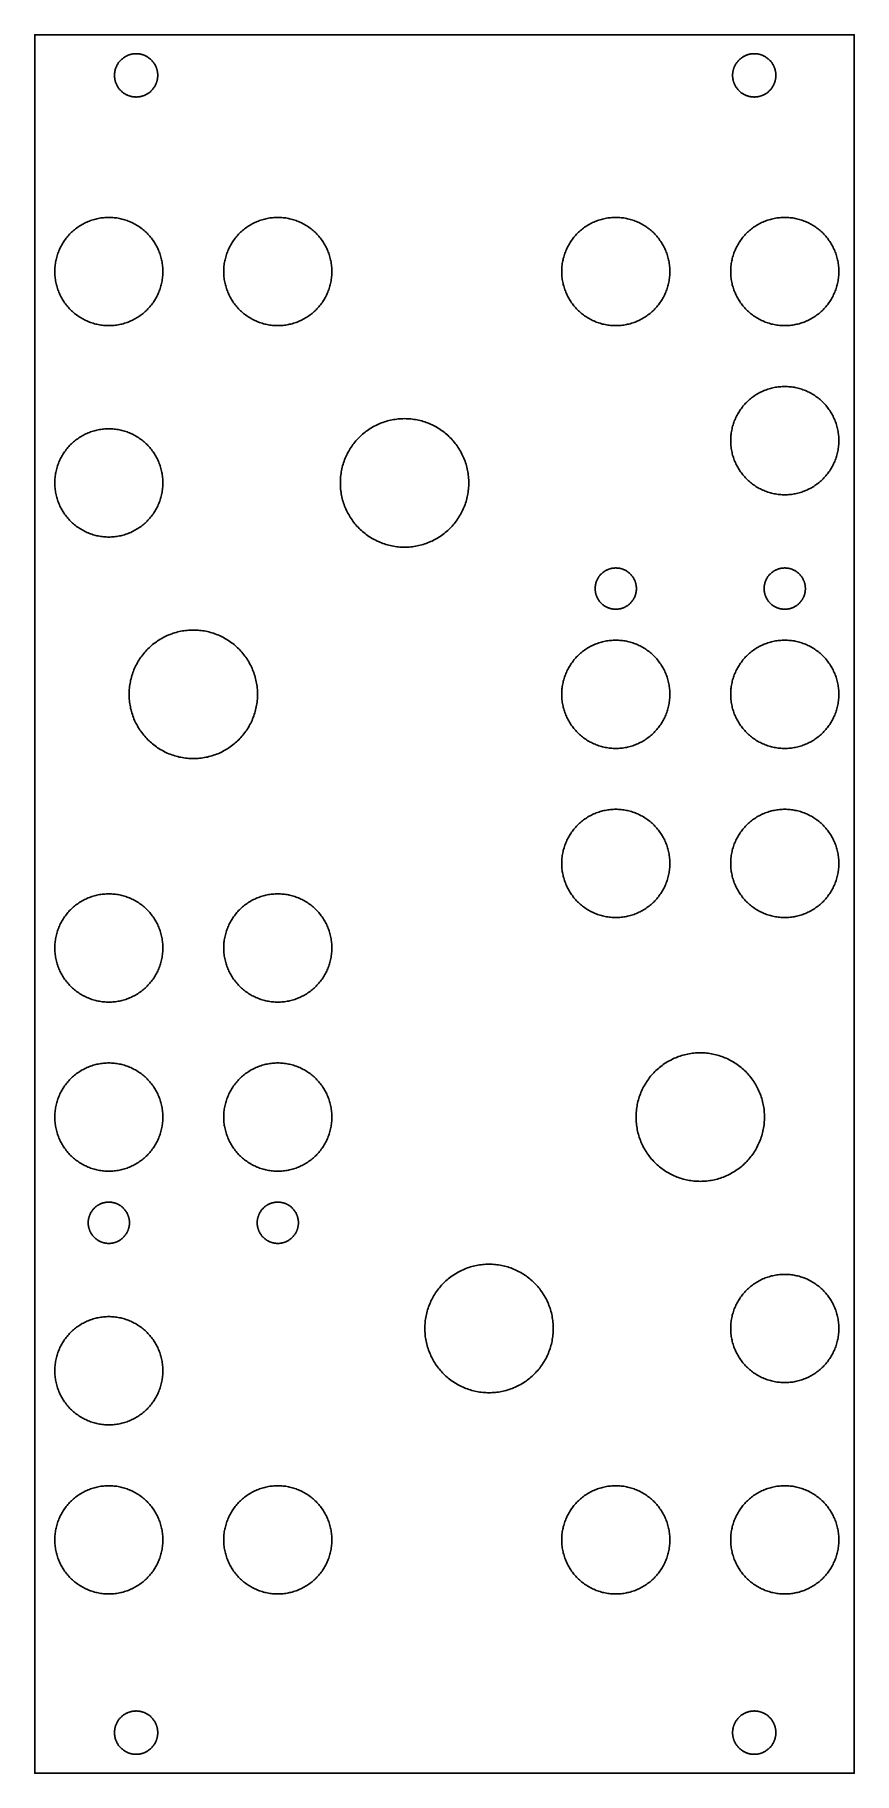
# Model space of a CAD drawing. Extents: x -30 to 30, y -11 to 117.
import ezdxf

# ---------------------------------------------------------------- set-up
doc = ezdxf.new("R2010")
doc.units = 0

msp = doc.modelspace()

# ---------------------------------------------------------------- linework, layer by layer
at = {"color": 34, "true_color": 0x008000}
for points in [[(-30.48, -10.999978, 0), (30.139894, -10.999978, 0), (30.139894, 117.499892, 0), (-30.48, 117.499892, 0), (-30.48, -10.999978, 0)], [(-24.579834, 114.499898, 0), (-24.579326, 114.54003, 0), (-24.577802, 114.580162, 0), (-24.575262, 114.620294, 0), (-24.571706, 114.660426, 0), (-24.567134, 114.700304, 0), (-24.5618, 114.740182, 0), (-24.555196, 114.779806, 0), (-24.547576, 114.81943, 0), (-24.539194, 114.8588, 0), (-24.529542, 114.897662, 0), (-24.519128, 114.936524, 0), (-24.507698, 114.975132, 0), (-24.495252, 115.013486, 0), (-24.48179, 115.051332, 0), (-24.467566, 115.088924, 0), (-24.452326, 115.126008, 0), (-24.43607, 115.162838, 0), (-24.418798, 115.19916, 0), (-24.400764, 115.235228, 0), (-24.381968, 115.270788, 0), (-24.362156, 115.305586, 0), (-24.341328, 115.34013, 0), (-24.319992, 115.374166, 0), (-24.297386, 115.40744, 0), (-24.274272, 115.440206, 0), (-24.250142, 115.472464, 0), (-24.225504, 115.504214, 0), (-24.19985, 115.535202, 0), (-24.173434, 115.565428, 0), (-24.146256, 115.595146, 0), (-24.118316, 115.624102, 0), (-24.089614, 115.652296, 0), (-24.060404, 115.679982, 0), (-24.030432, 115.706652, 0), (-23.999698, 115.73256, 0), (-23.968456, 115.75796, 0), (-23.936452, 115.782344, 0), (-23.90394, 115.805966, 0), (-23.87092, 115.828826, 0), (-23.837138, 115.85067, 0), (-23.802848, 115.872006, 0), (-23.768304, 115.892072, 0), (-23.732998, 115.91163, 0), (-23.697184, 115.929918, 0), (-23.661116, 115.947698, 0), (-23.62454, 115.964208, 0), (-23.587456, 115.979956, 0), (-23.550118, 115.994688, 0), (-23.512272, 116.008658, 0), (-23.474172, 116.021612, 0), (-23.435818, 116.03355, 0), (-23.39721, 116.044472, 0), (-23.358348, 116.054378, 0), (-23.318978, 116.063522, 0), (-23.279608, 116.071396, 0), (-23.239984, 116.078508, 0), (-23.20036, 116.084604, 0), (-23.160482, 116.089684, 0), (-23.12035, 116.093748, 0), (-23.080472, 116.096796, 0), (-23.040086, 116.098828, 0), (-22.999954, 116.099844, 0), (-22.959822, 116.099844, 0), (-22.91969, 116.098828, 0), (-22.879304, 116.096796, 0), (-22.839426, 116.093748, 0), (-22.799294, 116.089684, 0), (-22.759416, 116.084604, 0), (-22.719792, 116.078508, 0), (-22.680168, 116.071396, 0), (-22.640798, 116.063522, 0), (-22.601428, 116.054378, 0), (-22.562566, 116.044472, 0), (-22.523958, 116.03355, 0), (-22.485604, 116.021612, 0), (-22.447504, 116.008658, 0), (-22.409658, 115.994688, 0), (-22.37232, 115.979956, 0), (-22.335236, 115.964208, 0), (-22.29866, 115.947698, 0), (-22.262592, 115.929918, 0), (-22.226778, 115.91163, 0), (-22.191472, 115.892072, 0), (-22.156928, 115.872006, 0), (-22.122638, 115.85067, 0), (-22.088856, 115.828826, 0), (-22.055836, 115.805966, 0), (-22.023324, 115.782344, 0), (-21.99132, 115.75796, 0), (-21.960078, 115.73256, 0), (-21.929344, 115.706652, 0), (-21.899372, 115.679982, 0), (-21.870162, 115.652296, 0), (-21.84146, 115.624102, 0), (-21.81352, 115.595146, 0), (-21.786342, 115.565428, 0), (-21.759926, 115.535202, 0), (-21.734272, 115.504214, 0), (-21.709634, 115.472464, 0), (-21.685504, 115.440206, 0), (-21.66239, 115.40744, 0), (-21.639784, 115.374166, 0), (-21.618448, 115.34013, 0), (-21.59762, 115.305586, 0), (-21.577808, 115.270788, 0), (-21.559012, 115.235228, 0), (-21.540978, 115.19916, 0), (-21.523706, 115.162838, 0), (-21.50745, 115.126008, 0), (-21.49221, 115.088924, 0), (-21.477986, 115.051332, 0), (-21.464524, 115.013486, 0), (-21.452078, 114.975132, 0), (-21.440648, 114.936524, 0), (-21.430234, 114.897662, 0), (-21.420582, 114.8588, 0), (-21.4122, 114.81943, 0), (-21.40458, 114.779806, 0), (-21.397976, 114.740182, 0), (-21.392642, 114.700304, 0), (-21.38807, 114.660426, 0), (-21.384514, 114.620294, 0), (-21.381974, 114.580162, 0), (-21.38045, 114.54003, 0), (-21.379942, 114.499898, 0), (-21.38045, 114.459766, 0), (-21.381974, 114.419634, 0), (-21.384514, 114.379502, 0), (-21.38807, 114.33937, 0), (-21.392642, 114.299492, 0), (-21.397976, 114.259614, 0), (-21.40458, 114.21999, 0), (-21.4122, 114.180366, 0), (-21.420582, 114.140996, 0), (-21.430234, 114.102134, 0), (-21.440648, 114.063272, 0), (-21.452078, 114.024664, 0), (-21.464524, 113.98631, 0), (-21.477986, 113.948464, 0), (-21.49221, 113.910872, 0), (-21.50745, 113.873788, 0), (-21.523706, 113.836958, 0), (-21.540978, 113.800636, 0), (-21.559012, 113.764568, 0), (-21.577808, 113.729008, 0), (-21.59762, 113.69421, 0), (-21.618448, 113.659666, 0), (-21.639784, 113.62563, 0), (-21.66239, 113.592356, 0), (-21.685504, 113.55959, 0), (-21.709634, 113.527332, 0), (-21.734272, 113.495582, 0), (-21.759926, 113.464594, 0), (-21.786342, 113.434368, 0), (-21.81352, 113.40465, 0), (-21.84146, 113.375694, 0), (-21.870162, 113.3475, 0), (-21.899372, 113.319814, 0), (-21.929344, 113.293144, 0), (-21.960078, 113.267236, 0), (-21.99132, 113.241836, 0), (-22.023324, 113.217452, 0), (-22.055836, 113.19383, 0), (-22.088856, 113.17097, 0), (-22.122638, 113.149126, 0), (-22.156928, 113.12779, 0), (-22.191472, 113.107724, 0), (-22.226778, 113.088166, 0), (-22.262592, 113.069878, 0), (-22.29866, 113.052098, 0), (-22.335236, 113.035588, 0), (-22.37232, 113.01984, 0), (-22.409658, 113.005108, 0), (-22.447504, 112.991138, 0), (-22.485604, 112.978184, 0), (-22.523958, 112.966246, 0), (-22.562566, 112.955324, 0), (-22.601428, 112.945418, 0), (-22.640798, 112.936274, 0), (-22.680168, 112.9284, 0), (-22.719792, 112.921288, 0), (-22.759416, 112.915192, 0), (-22.799294, 112.910112, 0), (-22.839426, 112.906048, 0), (-22.879304, 112.903, 0), (-22.91969, 112.900968, 0), (-22.959822, 112.899952, 0), (-22.999954, 112.899952, 0), (-23.040086, 112.900968, 0), (-23.080472, 112.903, 0), (-23.12035, 112.906048, 0), (-23.160482, 112.910112, 0), (-23.20036, 112.915192, 0), (-23.239984, 112.921288, 0), (-23.279608, 112.9284, 0), (-23.318978, 112.936274, 0), (-23.358348, 112.945418, 0), (-23.39721, 112.955324, 0), (-23.435818, 112.966246, 0), (-23.474172, 112.978184, 0), (-23.512272, 112.991138, 0), (-23.550118, 113.005108, 0), (-23.587456, 113.01984, 0), (-23.62454, 113.035588, 0), (-23.661116, 113.052098, 0), (-23.697184, 113.069878, 0), (-23.732998, 113.088166, 0), (-23.768304, 113.107724, 0), (-23.802848, 113.12779, 0), (-23.837138, 113.149126, 0), (-23.87092, 113.17097, 0), (-23.90394, 113.19383, 0), (-23.936452, 113.217452, 0), (-23.968456, 113.241836, 0), (-23.999698, 113.267236, 0), (-24.030432, 113.293144, 0), (-24.060404, 113.319814, 0), (-24.089614, 113.3475, 0), (-24.118316, 113.375694, 0), (-24.146256, 113.40465, 0), (-24.173434, 113.434368, 0), (-24.19985, 113.464594, 0), (-24.225504, 113.495582, 0), (-24.250142, 113.527332, 0), (-24.274272, 113.55959, 0), (-24.297386, 113.592356, 0), (-24.319992, 113.62563, 0), (-24.341328, 113.659666, 0), (-24.362156, 113.69421, 0), (-24.381968, 113.729008, 0), (-24.400764, 113.764568, 0), (-24.418798, 113.800636, 0), (-24.43607, 113.836958, 0), (-24.452326, 113.873788, 0), (-24.467566, 113.910872, 0), (-24.48179, 113.948464, 0), (-24.495252, 113.98631, 0), (-24.507698, 114.024664, 0), (-24.519128, 114.063272, 0), (-24.529542, 114.102134, 0), (-24.539194, 114.140996, 0), (-24.547576, 114.180366, 0), (-24.555196, 114.21999, 0), (-24.5618, 114.259614, 0), (-24.567134, 114.299492, 0), (-24.571706, 114.33937, 0), (-24.575262, 114.379502, 0), (-24.577802, 114.419634, 0), (-24.579326, 114.459766, 0), (-24.579834, 114.499898, 0)], [(21.140166, 114.499898, 0), (21.140674, 114.54003, 0), (21.142198, 114.580162, 0), (21.144738, 114.620294, 0), (21.148294, 114.660426, 0), (21.152866, 114.700304, 0), (21.1582, 114.740182, 0), (21.164804, 114.779806, 0), (21.172424, 114.81943, 0), (21.180806, 114.8588, 0), (21.190458, 114.897662, 0), (21.200872, 114.936524, 0), (21.212302, 114.975132, 0), (21.224748, 115.013486, 0), (21.23821, 115.051332, 0), (21.252434, 115.088924, 0), (21.267674, 115.126008, 0), (21.28393, 115.162838, 0), (21.301202, 115.19916, 0), (21.319236, 115.235228, 0), (21.338032, 115.270788, 0), (21.357844, 115.305586, 0), (21.378672, 115.34013, 0), (21.400008, 115.374166, 0), (21.422614, 115.40744, 0), (21.445728, 115.440206, 0), (21.469858, 115.472464, 0), (21.494496, 115.504214, 0), (21.52015, 115.535202, 0), (21.546566, 115.565428, 0), (21.573744, 115.595146, 0), (21.601684, 115.624102, 0), (21.630386, 115.652296, 0), (21.659596, 115.679982, 0), (21.689568, 115.706652, 0), (21.720302, 115.73256, 0), (21.751544, 115.75796, 0), (21.783548, 115.782344, 0), (21.81606, 115.805966, 0), (21.84908, 115.828826, 0), (21.882862, 115.85067, 0), (21.917152, 115.872006, 0), (21.951696, 115.892072, 0), (21.987002, 115.91163, 0), (22.022816, 115.929918, 0), (22.058884, 115.947698, 0), (22.09546, 115.964208, 0), (22.132544, 115.979956, 0), (22.169882, 115.994688, 0), (22.207728, 116.008658, 0), (22.245828, 116.021612, 0), (22.284182, 116.03355, 0), (22.32279, 116.044472, 0), (22.361652, 116.054378, 0), (22.401022, 116.063522, 0), (22.440392, 116.071396, 0), (22.480016, 116.078508, 0), (22.51964, 116.084604, 0), (22.559518, 116.089684, 0), (22.59965, 116.093748, 0), (22.639528, 116.096796, 0), (22.679914, 116.098828, 0), (22.720046, 116.099844, 0), (22.760178, 116.099844, 0), (22.80031, 116.098828, 0), (22.840696, 116.096796, 0), (22.880574, 116.093748, 0), (22.920706, 116.089684, 0), (22.960584, 116.084604, 0), (23.000208, 116.078508, 0), (23.039832, 116.071396, 0), (23.079202, 116.063522, 0), (23.118572, 116.054378, 0), (23.157434, 116.044472, 0), (23.196042, 116.03355, 0), (23.234396, 116.021612, 0), (23.272496, 116.008658, 0), (23.310342, 115.994688, 0), (23.34768, 115.979956, 0), (23.384764, 115.964208, 0), (23.42134, 115.947698, 0), (23.457408, 115.929918, 0), (23.493222, 115.91163, 0), (23.528528, 115.892072, 0), (23.563072, 115.872006, 0), (23.597362, 115.85067, 0), (23.631144, 115.828826, 0), (23.664164, 115.805966, 0), (23.696676, 115.782344, 0), (23.72868, 115.75796, 0), (23.759922, 115.73256, 0), (23.790656, 115.706652, 0), (23.820628, 115.679982, 0), (23.849838, 115.652296, 0), (23.87854, 115.624102, 0), (23.90648, 115.595146, 0), (23.933658, 115.565428, 0), (23.960074, 115.535202, 0), (23.985728, 115.504214, 0), (24.010366, 115.472464, 0), (24.034496, 115.440206, 0), (24.05761, 115.40744, 0), (24.080216, 115.374166, 0), (24.101552, 115.34013, 0), (24.12238, 115.305586, 0), (24.142192, 115.270788, 0), (24.160988, 115.235228, 0), (24.179022, 115.19916, 0), (24.196294, 115.162838, 0), (24.21255, 115.126008, 0), (24.22779, 115.088924, 0), (24.242014, 115.051332, 0), (24.255476, 115.013486, 0), (24.267922, 114.975132, 0), (24.279352, 114.936524, 0), (24.289766, 114.897662, 0), (24.299418, 114.8588, 0), (24.3078, 114.81943, 0), (24.31542, 114.779806, 0), (24.322024, 114.740182, 0), (24.327358, 114.700304, 0), (24.33193, 114.660426, 0), (24.335486, 114.620294, 0), (24.338026, 114.580162, 0), (24.33955, 114.54003, 0), (24.340058, 114.499898, 0), (24.33955, 114.459766, 0), (24.338026, 114.419634, 0), (24.335486, 114.379502, 0), (24.33193, 114.33937, 0), (24.327358, 114.299492, 0), (24.322024, 114.259614, 0), (24.31542, 114.21999, 0), (24.3078, 114.180366, 0), (24.299418, 114.140996, 0), (24.289766, 114.102134, 0), (24.279352, 114.063272, 0), (24.267922, 114.024664, 0), (24.255476, 113.98631, 0), (24.242014, 113.948464, 0), (24.22779, 113.910872, 0), (24.21255, 113.873788, 0), (24.196294, 113.836958, 0), (24.179022, 113.800636, 0), (24.160988, 113.764568, 0), (24.142192, 113.729008, 0), (24.12238, 113.69421, 0), (24.101552, 113.659666, 0), (24.080216, 113.62563, 0), (24.05761, 113.592356, 0), (24.034496, 113.55959, 0), (24.010366, 113.527332, 0), (23.985728, 113.495582, 0), (23.960074, 113.464594, 0), (23.933658, 113.434368, 0), (23.90648, 113.40465, 0), (23.87854, 113.375694, 0), (23.849838, 113.3475, 0), (23.820628, 113.319814, 0), (23.790656, 113.293144, 0), (23.759922, 113.267236, 0), (23.72868, 113.241836, 0), (23.696676, 113.217452, 0), (23.664164, 113.19383, 0), (23.631144, 113.17097, 0), (23.597362, 113.149126, 0), (23.563072, 113.12779, 0), (23.528528, 113.107724, 0), (23.493222, 113.088166, 0), (23.457408, 113.069878, 0), (23.42134, 113.052098, 0), (23.384764, 113.035588, 0), (23.34768, 113.01984, 0), (23.310342, 113.005108, 0), (23.272496, 112.991138, 0), (23.234396, 112.978184, 0), (23.196042, 112.966246, 0), (23.157434, 112.955324, 0), (23.118572, 112.945418, 0), (23.079202, 112.936274, 0), (23.039832, 112.9284, 0), (23.000208, 112.921288, 0), (22.960584, 112.915192, 0), (22.920706, 112.910112, 0), (22.880574, 112.906048, 0), (22.840696, 112.903, 0), (22.80031, 112.900968, 0), (22.760178, 112.899952, 0), (22.720046, 112.899952, 0), (22.679914, 112.900968, 0), (22.639528, 112.903, 0), (22.59965, 112.906048, 0), (22.559518, 112.910112, 0), (22.51964, 112.915192, 0), (22.480016, 112.921288, 0), (22.440392, 112.9284, 0), (22.401022, 112.936274, 0), (22.361652, 112.945418, 0), (22.32279, 112.955324, 0), (22.284182, 112.966246, 0), (22.245828, 112.978184, 0), (22.207728, 112.991138, 0), (22.169882, 113.005108, 0), (22.132544, 113.01984, 0), (22.09546, 113.035588, 0), (22.058884, 113.052098, 0), (22.022816, 113.069878, 0), (21.987002, 113.088166, 0), (21.951696, 113.107724, 0), (21.917152, 113.12779, 0), (21.882862, 113.149126, 0), (21.84908, 113.17097, 0), (21.81606, 113.19383, 0), (21.783548, 113.217452, 0), (21.751544, 113.241836, 0), (21.720302, 113.267236, 0), (21.689568, 113.293144, 0), (21.659596, 113.319814, 0), (21.630386, 113.3475, 0), (21.601684, 113.375694, 0), (21.573744, 113.40465, 0), (21.546566, 113.434368, 0), (21.52015, 113.464594, 0), (21.494496, 113.495582, 0), (21.469858, 113.527332, 0), (21.445728, 113.55959, 0), (21.422614, 113.592356, 0), (21.400008, 113.62563, 0), (21.378672, 113.659666, 0), (21.357844, 113.69421, 0), (21.338032, 113.729008, 0), (21.319236, 113.764568, 0), (21.301202, 113.800636, 0), (21.28393, 113.836958, 0), (21.267674, 113.873788, 0), (21.252434, 113.910872, 0), (21.23821, 113.948464, 0), (21.224748, 113.98631, 0), (21.212302, 114.024664, 0), (21.200872, 114.063272, 0), (21.190458, 114.102134, 0), (21.180806, 114.140996, 0), (21.172424, 114.180366, 0), (21.164804, 114.21999, 0), (21.1582, 114.259614, 0), (21.152866, 114.299492, 0), (21.148294, 114.33937, 0), (21.144738, 114.379502, 0), (21.142198, 114.419634, 0), (21.140674, 114.459766, 0), (21.140166, 114.499898, 0)], [(-28.999942, 100.000054, 0), (-28.998672, 100.098098, 0), (-28.995116, 100.196396, 0), (-28.98902, 100.294186, 0), (-28.980638, 100.39223, 0), (-28.96997, 100.489766, 0), (-28.956762, 100.587048, 0), (-28.941014, 100.683822, 0), (-28.92298, 100.780342, 0), (-28.90266, 100.876354, 0), (-28.880054, 100.971858, 0), (-28.855162, 101.066854, 0), (-28.82773, 101.161088, 0), (-28.798012, 101.254814, 0), (-28.766008, 101.347524, 0), (-28.731972, 101.439726, 0), (-28.695396, 101.530658, 0), (-28.656788, 101.621082, 0), (-28.615894, 101.710236, 0), (-28.572714, 101.798374, 0), (-28.527502, 101.88575, 0), (-28.480258, 101.971602, 0), (-28.430982, 102.056438, 0), (-28.37942, 102.140004, 0), (-28.325826, 102.2223, 0), (-28.2702, 102.303326, 0), (-28.212796, 102.382828, 0), (-28.15336, 102.46106, 0), (-28.091892, 102.537514, 0), (-28.0289, 102.612698, 0), (-27.963622, 102.686358, 0), (-27.89682, 102.75824, 0), (-27.828494, 102.828598, 0), (-27.758136, 102.896924, 0), (-27.686254, 102.963726, 0), (-27.612594, 103.029004, 0), (-27.53741, 103.091996, 0), (-27.460956, 103.153464, 0), (-27.382724, 103.2129, 0), (-27.303222, 103.270304, 0), (-27.222196, 103.32593, 0), (-27.1399, 103.379524, 0), (-27.056334, 103.431086, 0), (-26.971498, 103.480362, 0), (-26.885646, 103.527606, 0), (-26.79827, 103.572818, 0), (-26.710132, 103.615998, 0), (-26.620978, 103.656892, 0), (-26.530554, 103.6955, 0), (-26.439622, 103.732076, 0), (-26.34742, 103.766112, 0), (-26.25471, 103.798116, 0), (-26.160984, 103.827834, 0), (-26.06675, 103.855266, 0), (-25.971754, 103.880158, 0), (-25.87625, 103.902764, 0), (-25.780238, 103.923084, 0), (-25.683718, 103.941118, 0), (-25.586944, 103.956866, 0), (-25.489662, 103.970074, 0), (-25.392126, 103.980742, 0), (-25.294082, 103.989124, 0), (-25.196292, 103.99522, 0), (-25.097994, 103.998776, 0), (-24.99995, 104.000046, 0), (-24.901906, 103.998776, 0), (-24.803608, 103.99522, 0), (-24.705818, 103.989124, 0), (-24.607774, 103.980742, 0), (-24.510238, 103.970074, 0), (-24.412956, 103.956866, 0), (-24.316182, 103.941118, 0), (-24.219662, 103.923084, 0), (-24.12365, 103.902764, 0), (-24.028146, 103.880158, 0), (-23.93315, 103.855266, 0), (-23.838916, 103.827834, 0), (-23.74519, 103.798116, 0), (-23.65248, 103.766112, 0), (-23.560278, 103.732076, 0), (-23.469346, 103.6955, 0), (-23.378922, 103.656892, 0), (-23.289768, 103.615998, 0), (-23.20163, 103.572818, 0), (-23.114254, 103.527606, 0), (-23.028402, 103.480362, 0), (-22.943566, 103.431086, 0), (-22.86, 103.379524, 0), (-22.777704, 103.32593, 0), (-22.696678, 103.270304, 0), (-22.617176, 103.2129, 0), (-22.538944, 103.153464, 0), (-22.46249, 103.091996, 0), (-22.387306, 103.029004, 0), (-22.313646, 102.963726, 0), (-22.241764, 102.896924, 0), (-22.171406, 102.828598, 0), (-22.10308, 102.75824, 0), (-22.036278, 102.686358, 0), (-21.971, 102.612698, 0), (-21.908008, 102.537514, 0), (-21.84654, 102.46106, 0), (-21.787104, 102.382828, 0), (-21.7297, 102.303326, 0), (-21.674074, 102.2223, 0), (-21.62048, 102.140004, 0), (-21.568918, 102.056438, 0), (-21.519642, 101.971602, 0), (-21.472398, 101.88575, 0), (-21.427186, 101.798374, 0), (-21.384006, 101.710236, 0), (-21.343112, 101.621082, 0), (-21.304504, 101.530658, 0), (-21.267928, 101.439726, 0), (-21.233892, 101.347524, 0), (-21.201888, 101.254814, 0), (-21.17217, 101.161088, 0), (-21.144738, 101.066854, 0), (-21.119846, 100.971858, 0), (-21.09724, 100.876354, 0), (-21.07692, 100.780342, 0), (-21.058886, 100.683822, 0), (-21.043138, 100.587048, 0), (-21.02993, 100.489766, 0), (-21.019262, 100.39223, 0), (-21.01088, 100.294186, 0), (-21.004784, 100.196396, 0), (-21.001228, 100.098098, 0), (-20.999958, 100.000054, 0), (-21.001228, 99.90201, 0), (-21.004784, 99.803712, 0), (-21.01088, 99.705922, 0), (-21.019262, 99.607878, 0), (-21.02993, 99.510342, 0), (-21.043138, 99.41306, 0), (-21.058886, 99.316286, 0), (-21.07692, 99.219766, 0), (-21.09724, 99.123754, 0), (-21.119846, 99.02825, 0), (-21.144738, 98.933254, 0), (-21.17217, 98.83902, 0), (-21.201888, 98.745294, 0), (-21.233892, 98.652584, 0), (-21.267928, 98.560382, 0), (-21.304504, 98.46945, 0), (-21.343112, 98.379026, 0), (-21.384006, 98.289872, 0), (-21.427186, 98.201734, 0), (-21.472398, 98.114358, 0), (-21.519642, 98.028506, 0), (-21.568918, 97.94367, 0), (-21.62048, 97.860104, 0), (-21.674074, 97.777808, 0), (-21.7297, 97.696782, 0), (-21.787104, 97.61728, 0), (-21.84654, 97.539048, 0), (-21.908008, 97.462594, 0), (-21.971, 97.38741, 0), (-22.036278, 97.31375, 0), (-22.10308, 97.241868, 0), (-22.171406, 97.17151, 0), (-22.241764, 97.103184, 0), (-22.313646, 97.036382, 0), (-22.387306, 96.971104, 0), (-22.46249, 96.908112, 0), (-22.538944, 96.846644, 0), (-22.617176, 96.787208, 0), (-22.696678, 96.729804, 0), (-22.777704, 96.674178, 0), (-22.86, 96.620584, 0), (-22.943566, 96.569022, 0), (-23.028402, 96.519746, 0), (-23.114254, 96.472502, 0), (-23.20163, 96.42729, 0), (-23.289768, 96.38411, 0), (-23.378922, 96.343216, 0), (-23.469346, 96.304608, 0), (-23.560278, 96.268032, 0), (-23.65248, 96.233996, 0), (-23.74519, 96.201992, 0), (-23.838916, 96.172274, 0), (-23.93315, 96.144842, 0), (-24.028146, 96.11995, 0), (-24.12365, 96.097344, 0), (-24.219662, 96.077024, 0), (-24.316182, 96.05899, 0), (-24.412956, 96.043242, 0), (-24.510238, 96.030034, 0), (-24.607774, 96.019366, 0), (-24.705818, 96.010984, 0), (-24.803608, 96.004888, 0), (-24.901906, 96.001332, 0), (-24.99995, 96.000062, 0), (-25.097994, 96.001332, 0), (-25.196292, 96.004888, 0), (-25.294082, 96.010984, 0), (-25.392126, 96.019366, 0), (-25.489662, 96.030034, 0), (-25.586944, 96.043242, 0), (-25.683718, 96.05899, 0), (-25.780238, 96.077024, 0), (-25.87625, 96.097344, 0), (-25.971754, 96.11995, 0), (-26.06675, 96.144842, 0), (-26.160984, 96.172274, 0), (-26.25471, 96.201992, 0), (-26.34742, 96.233996, 0), (-26.439622, 96.268032, 0), (-26.530554, 96.304608, 0), (-26.620978, 96.343216, 0), (-26.710132, 96.38411, 0), (-26.79827, 96.42729, 0), (-26.885646, 96.472502, 0), (-26.971498, 96.519746, 0), (-27.056334, 96.569022, 0), (-27.1399, 96.620584, 0), (-27.222196, 96.674178, 0), (-27.303222, 96.729804, 0), (-27.382724, 96.787208, 0), (-27.460956, 96.846644, 0), (-27.53741, 96.908112, 0), (-27.612594, 96.971104, 0), (-27.686254, 97.036382, 0), (-27.758136, 97.103184, 0), (-27.828494, 97.17151, 0), (-27.89682, 97.241868, 0), (-27.963622, 97.31375, 0), (-28.0289, 97.38741, 0), (-28.091892, 97.462594, 0), (-28.15336, 97.539048, 0), (-28.212796, 97.61728, 0), (-28.2702, 97.696782, 0), (-28.325826, 97.777808, 0), (-28.37942, 97.860104, 0), (-28.430982, 97.94367, 0), (-28.480258, 98.028506, 0), (-28.527502, 98.114358, 0), (-28.572714, 98.201734, 0), (-28.615894, 98.289872, 0), (-28.656788, 98.379026, 0), (-28.695396, 98.46945, 0), (-28.731972, 98.560382, 0), (-28.766008, 98.652584, 0), (-28.798012, 98.745294, 0), (-28.82773, 98.83902, 0), (-28.855162, 98.933254, 0), (-28.880054, 99.02825, 0), (-28.90266, 99.123754, 0), (-28.92298, 99.219766, 0), (-28.941014, 99.316286, 0), (-28.956762, 99.41306, 0), (-28.96997, 99.510342, 0), (-28.980638, 99.607878, 0), (-28.98902, 99.705922, 0), (-28.995116, 99.803712, 0), (-28.998672, 99.90201, 0), (-28.999942, 100.000054, 0)], [(-16.500094, 100.000054, 0), (-16.498824, 100.098098, 0), (-16.495268, 100.196396, 0), (-16.489172, 100.294186, 0), (-16.48079, 100.39223, 0), (-16.470122, 100.489766, 0), (-16.456914, 100.587048, 0), (-16.441166, 100.683822, 0), (-16.423132, 100.780342, 0), (-16.402812, 100.876354, 0), (-16.380206, 100.971858, 0), (-16.355314, 101.066854, 0), (-16.327882, 101.161088, 0), (-16.298164, 101.254814, 0), (-16.26616, 101.347524, 0), (-16.232124, 101.439726, 0), (-16.195548, 101.530658, 0), (-16.15694, 101.621082, 0), (-16.116046, 101.710236, 0), (-16.072866, 101.798374, 0), (-16.027654, 101.88575, 0), (-15.98041, 101.971602, 0), (-15.931134, 102.056438, 0), (-15.879572, 102.140004, 0), (-15.825978, 102.2223, 0), (-15.770352, 102.303326, 0), (-15.712948, 102.382828, 0), (-15.653512, 102.46106, 0), (-15.592044, 102.537514, 0), (-15.529052, 102.612698, 0), (-15.463774, 102.686358, 0), (-15.396972, 102.75824, 0), (-15.328646, 102.828598, 0), (-15.258288, 102.896924, 0), (-15.186406, 102.963726, 0), (-15.112746, 103.029004, 0), (-15.037562, 103.091996, 0), (-14.961108, 103.153464, 0), (-14.882876, 103.2129, 0), (-14.803374, 103.270304, 0), (-14.722348, 103.32593, 0), (-14.640052, 103.379524, 0), (-14.556486, 103.431086, 0), (-14.47165, 103.480362, 0), (-14.385798, 103.527606, 0), (-14.298422, 103.572818, 0), (-14.210284, 103.615998, 0), (-14.12113, 103.656892, 0), (-14.030706, 103.6955, 0), (-13.939774, 103.732076, 0), (-13.847572, 103.766112, 0), (-13.754862, 103.798116, 0), (-13.661136, 103.827834, 0), (-13.566902, 103.855266, 0), (-13.471906, 103.880158, 0), (-13.376402, 103.902764, 0), (-13.28039, 103.923084, 0), (-13.18387, 103.941118, 0), (-13.087096, 103.956866, 0), (-12.989814, 103.970074, 0), (-12.892278, 103.980742, 0), (-12.794234, 103.989124, 0), (-12.696444, 103.99522, 0), (-12.598146, 103.998776, 0), (-12.500102, 104.000046, 0), (-12.402058, 103.998776, 0), (-12.30376, 103.99522, 0), (-12.20597, 103.989124, 0), (-12.107926, 103.980742, 0), (-12.01039, 103.970074, 0), (-11.913108, 103.956866, 0), (-11.816334, 103.941118, 0), (-11.719814, 103.923084, 0), (-11.623802, 103.902764, 0), (-11.528298, 103.880158, 0), (-11.433302, 103.855266, 0), (-11.339068, 103.827834, 0), (-11.245342, 103.798116, 0), (-11.152632, 103.766112, 0), (-11.06043, 103.732076, 0), (-10.969498, 103.6955, 0), (-10.879074, 103.656892, 0), (-10.78992, 103.615998, 0), (-10.701782, 103.572818, 0), (-10.614406, 103.527606, 0), (-10.528554, 103.480362, 0), (-10.443718, 103.431086, 0), (-10.360152, 103.379524, 0), (-10.277856, 103.32593, 0), (-10.19683, 103.270304, 0), (-10.117328, 103.2129, 0), (-10.039096, 103.153464, 0), (-9.962642, 103.091996, 0), (-9.887458, 103.029004, 0), (-9.813798, 102.963726, 0), (-9.741916, 102.896924, 0), (-9.671558, 102.828598, 0), (-9.603232, 102.75824, 0), (-9.53643, 102.686358, 0), (-9.471152, 102.612698, 0), (-9.40816, 102.537514, 0), (-9.346692, 102.46106, 0), (-9.287256, 102.382828, 0), (-9.229852, 102.303326, 0), (-9.174226, 102.2223, 0), (-9.120632, 102.140004, 0), (-9.06907, 102.056438, 0), (-9.019794, 101.971602, 0), (-8.97255, 101.88575, 0), (-8.927338, 101.798374, 0), (-8.884158, 101.710236, 0), (-8.843264, 101.621082, 0), (-8.804656, 101.530658, 0), (-8.76808, 101.439726, 0), (-8.734044, 101.347524, 0), (-8.70204, 101.254814, 0), (-8.672322, 101.161088, 0), (-8.64489, 101.066854, 0), (-8.619998, 100.971858, 0), (-8.597392, 100.876354, 0), (-8.577072, 100.780342, 0), (-8.559038, 100.683822, 0), (-8.54329, 100.587048, 0), (-8.530082, 100.489766, 0), (-8.519414, 100.39223, 0), (-8.511032, 100.294186, 0), (-8.504936, 100.196396, 0), (-8.50138, 100.098098, 0), (-8.50011, 100.000054, 0), (-8.50138, 99.90201, 0), (-8.504936, 99.803712, 0), (-8.511032, 99.705922, 0), (-8.519414, 99.607878, 0), (-8.530082, 99.510342, 0), (-8.54329, 99.41306, 0), (-8.559038, 99.316286, 0), (-8.577072, 99.219766, 0), (-8.597392, 99.123754, 0), (-8.619998, 99.02825, 0), (-8.64489, 98.933254, 0), (-8.672322, 98.83902, 0), (-8.70204, 98.745294, 0), (-8.734044, 98.652584, 0), (-8.76808, 98.560382, 0), (-8.804656, 98.46945, 0), (-8.843264, 98.379026, 0), (-8.884158, 98.289872, 0), (-8.927338, 98.201734, 0), (-8.97255, 98.114358, 0), (-9.019794, 98.028506, 0), (-9.06907, 97.94367, 0), (-9.120632, 97.860104, 0), (-9.174226, 97.777808, 0), (-9.229852, 97.696782, 0), (-9.287256, 97.61728, 0), (-9.346692, 97.539048, 0), (-9.40816, 97.462594, 0), (-9.471152, 97.38741, 0), (-9.53643, 97.31375, 0), (-9.603232, 97.241868, 0), (-9.671558, 97.17151, 0), (-9.741916, 97.103184, 0), (-9.813798, 97.036382, 0), (-9.887458, 96.971104, 0), (-9.962642, 96.908112, 0), (-10.039096, 96.846644, 0), (-10.117328, 96.787208, 0), (-10.19683, 96.729804, 0), (-10.277856, 96.674178, 0), (-10.360152, 96.620584, 0), (-10.443718, 96.569022, 0), (-10.528554, 96.519746, 0), (-10.614406, 96.472502, 0), (-10.701782, 96.42729, 0), (-10.78992, 96.38411, 0), (-10.879074, 96.343216, 0), (-10.969498, 96.304608, 0), (-11.06043, 96.268032, 0), (-11.152632, 96.233996, 0), (-11.245342, 96.201992, 0), (-11.339068, 96.172274, 0), (-11.433302, 96.144842, 0), (-11.528298, 96.11995, 0), (-11.623802, 96.097344, 0), (-11.719814, 96.077024, 0), (-11.816334, 96.05899, 0), (-11.913108, 96.043242, 0), (-12.01039, 96.030034, 0), (-12.107926, 96.019366, 0), (-12.20597, 96.010984, 0), (-12.30376, 96.004888, 0), (-12.402058, 96.001332, 0), (-12.500102, 96.000062, 0), (-12.598146, 96.001332, 0), (-12.696444, 96.004888, 0), (-12.794234, 96.010984, 0), (-12.892278, 96.019366, 0), (-12.989814, 96.030034, 0), (-13.087096, 96.043242, 0), (-13.18387, 96.05899, 0), (-13.28039, 96.077024, 0), (-13.376402, 96.097344, 0), (-13.471906, 96.11995, 0), (-13.566902, 96.144842, 0), (-13.661136, 96.172274, 0), (-13.754862, 96.201992, 0), (-13.847572, 96.233996, 0), (-13.939774, 96.268032, 0), (-14.030706, 96.304608, 0), (-14.12113, 96.343216, 0), (-14.210284, 96.38411, 0), (-14.298422, 96.42729, 0), (-14.385798, 96.472502, 0), (-14.47165, 96.519746, 0), (-14.556486, 96.569022, 0), (-14.640052, 96.620584, 0), (-14.722348, 96.674178, 0), (-14.803374, 96.729804, 0), (-14.882876, 96.787208, 0), (-14.961108, 96.846644, 0), (-15.037562, 96.908112, 0), (-15.112746, 96.971104, 0), (-15.186406, 97.036382, 0), (-15.258288, 97.103184, 0), (-15.328646, 97.17151, 0), (-15.396972, 97.241868, 0), (-15.463774, 97.31375, 0), (-15.529052, 97.38741, 0), (-15.592044, 97.462594, 0), (-15.653512, 97.539048, 0), (-15.712948, 97.61728, 0), (-15.770352, 97.696782, 0), (-15.825978, 97.777808, 0), (-15.879572, 97.860104, 0), (-15.931134, 97.94367, 0), (-15.98041, 98.028506, 0), (-16.027654, 98.114358, 0), (-16.072866, 98.201734, 0), (-16.116046, 98.289872, 0), (-16.15694, 98.379026, 0), (-16.195548, 98.46945, 0), (-16.232124, 98.560382, 0), (-16.26616, 98.652584, 0), (-16.298164, 98.745294, 0), (-16.327882, 98.83902, 0), (-16.355314, 98.933254, 0), (-16.380206, 99.02825, 0), (-16.402812, 99.123754, 0), (-16.423132, 99.219766, 0), (-16.441166, 99.316286, 0), (-16.456914, 99.41306, 0), (-16.470122, 99.510342, 0), (-16.48079, 99.607878, 0), (-16.489172, 99.705922, 0), (-16.495268, 99.803712, 0), (-16.498824, 99.90201, 0), (-16.500094, 100.000054, 0)], [(8.50011, 100.000054, 0), (8.50138, 100.098098, 0), (8.504936, 100.196396, 0), (8.511032, 100.294186, 0), (8.519414, 100.39223, 0), (8.530082, 100.489766, 0), (8.54329, 100.587048, 0), (8.559038, 100.683822, 0), (8.577072, 100.780342, 0), (8.597392, 100.876354, 0), (8.619998, 100.971858, 0), (8.64489, 101.066854, 0), (8.672322, 101.161088, 0), (8.70204, 101.254814, 0), (8.734044, 101.347524, 0), (8.76808, 101.439726, 0), (8.804656, 101.530658, 0), (8.843264, 101.621082, 0), (8.884158, 101.710236, 0), (8.927338, 101.798374, 0), (8.97255, 101.88575, 0), (9.019794, 101.971602, 0), (9.06907, 102.056438, 0), (9.120632, 102.140004, 0), (9.174226, 102.2223, 0), (9.229852, 102.303326, 0), (9.287256, 102.382828, 0), (9.346692, 102.46106, 0), (9.40816, 102.537514, 0), (9.471152, 102.612698, 0), (9.53643, 102.686358, 0), (9.603232, 102.75824, 0), (9.671558, 102.828598, 0), (9.741916, 102.896924, 0), (9.813798, 102.963726, 0), (9.887458, 103.029004, 0), (9.962642, 103.091996, 0), (10.039096, 103.153464, 0), (10.117328, 103.2129, 0), (10.19683, 103.270304, 0), (10.277856, 103.32593, 0), (10.360152, 103.379524, 0), (10.443718, 103.431086, 0), (10.528554, 103.480362, 0), (10.614406, 103.527606, 0), (10.701782, 103.572818, 0), (10.78992, 103.615998, 0), (10.879074, 103.656892, 0), (10.969498, 103.6955, 0), (11.06043, 103.732076, 0), (11.152632, 103.766112, 0), (11.245342, 103.798116, 0), (11.339068, 103.827834, 0), (11.433302, 103.855266, 0), (11.528298, 103.880158, 0), (11.623802, 103.902764, 0), (11.719814, 103.923084, 0), (11.816334, 103.941118, 0), (11.913108, 103.956866, 0), (12.01039, 103.970074, 0), (12.107926, 103.980742, 0), (12.20597, 103.989124, 0), (12.30376, 103.99522, 0), (12.402058, 103.998776, 0), (12.500102, 104.000046, 0), (12.598146, 103.998776, 0), (12.696444, 103.99522, 0), (12.794234, 103.989124, 0), (12.892278, 103.980742, 0), (12.989814, 103.970074, 0), (13.087096, 103.956866, 0), (13.18387, 103.941118, 0), (13.28039, 103.923084, 0), (13.376402, 103.902764, 0), (13.471906, 103.880158, 0), (13.566902, 103.855266, 0), (13.661136, 103.827834, 0), (13.754862, 103.798116, 0), (13.847572, 103.766112, 0), (13.939774, 103.732076, 0), (14.030706, 103.6955, 0), (14.12113, 103.656892, 0), (14.210284, 103.615998, 0), (14.298422, 103.572818, 0), (14.385798, 103.527606, 0), (14.47165, 103.480362, 0), (14.556486, 103.431086, 0), (14.640052, 103.379524, 0), (14.722348, 103.32593, 0), (14.803374, 103.270304, 0), (14.882876, 103.2129, 0), (14.961108, 103.153464, 0), (15.037562, 103.091996, 0), (15.112746, 103.029004, 0), (15.186406, 102.963726, 0), (15.258288, 102.896924, 0), (15.328646, 102.828598, 0), (15.396972, 102.75824, 0), (15.463774, 102.686358, 0), (15.529052, 102.612698, 0), (15.592044, 102.537514, 0), (15.653512, 102.46106, 0), (15.712948, 102.382828, 0), (15.770352, 102.303326, 0), (15.825978, 102.2223, 0), (15.879572, 102.140004, 0), (15.931134, 102.056438, 0), (15.98041, 101.971602, 0), (16.027654, 101.88575, 0), (16.072866, 101.798374, 0), (16.116046, 101.710236, 0), (16.15694, 101.621082, 0), (16.195548, 101.530658, 0), (16.232124, 101.439726, 0), (16.26616, 101.347524, 0), (16.298164, 101.254814, 0), (16.327882, 101.161088, 0), (16.355314, 101.066854, 0), (16.380206, 100.971858, 0), (16.402812, 100.876354, 0), (16.423132, 100.780342, 0), (16.441166, 100.683822, 0), (16.456914, 100.587048, 0), (16.470122, 100.489766, 0), (16.48079, 100.39223, 0), (16.489172, 100.294186, 0), (16.495268, 100.196396, 0), (16.498824, 100.098098, 0), (16.500094, 100.000054, 0), (16.498824, 99.90201, 0), (16.495268, 99.803712, 0), (16.489172, 99.705922, 0), (16.48079, 99.607878, 0), (16.470122, 99.510342, 0), (16.456914, 99.41306, 0), (16.441166, 99.316286, 0), (16.423132, 99.219766, 0), (16.402812, 99.123754, 0), (16.380206, 99.02825, 0), (16.355314, 98.933254, 0), (16.327882, 98.83902, 0), (16.298164, 98.745294, 0), (16.26616, 98.652584, 0), (16.232124, 98.560382, 0), (16.195548, 98.46945, 0), (16.15694, 98.379026, 0), (16.116046, 98.289872, 0), (16.072866, 98.201734, 0), (16.027654, 98.114358, 0), (15.98041, 98.028506, 0), (15.931134, 97.94367, 0), (15.879572, 97.860104, 0), (15.825978, 97.777808, 0), (15.770352, 97.696782, 0), (15.712948, 97.61728, 0), (15.653512, 97.539048, 0), (15.592044, 97.462594, 0), (15.529052, 97.38741, 0), (15.463774, 97.31375, 0), (15.396972, 97.241868, 0), (15.328646, 97.17151, 0), (15.258288, 97.103184, 0), (15.186406, 97.036382, 0), (15.112746, 96.971104, 0), (15.037562, 96.908112, 0), (14.961108, 96.846644, 0), (14.882876, 96.787208, 0), (14.803374, 96.729804, 0), (14.722348, 96.674178, 0), (14.640052, 96.620584, 0), (14.556486, 96.569022, 0), (14.47165, 96.519746, 0), (14.385798, 96.472502, 0), (14.298422, 96.42729, 0), (14.210284, 96.38411, 0), (14.12113, 96.343216, 0), (14.030706, 96.304608, 0), (13.939774, 96.268032, 0), (13.847572, 96.233996, 0), (13.754862, 96.201992, 0), (13.661136, 96.172274, 0), (13.566902, 96.144842, 0), (13.471906, 96.11995, 0), (13.376402, 96.097344, 0), (13.28039, 96.077024, 0), (13.18387, 96.05899, 0), (13.087096, 96.043242, 0), (12.989814, 96.030034, 0), (12.892278, 96.019366, 0), (12.794234, 96.010984, 0), (12.696444, 96.004888, 0), (12.598146, 96.001332, 0), (12.500102, 96.000062, 0), (12.402058, 96.001332, 0), (12.30376, 96.004888, 0), (12.20597, 96.010984, 0), (12.107926, 96.019366, 0), (12.01039, 96.030034, 0), (11.913108, 96.043242, 0), (11.816334, 96.05899, 0), (11.719814, 96.077024, 0), (11.623802, 96.097344, 0), (11.528298, 96.11995, 0), (11.433302, 96.144842, 0), (11.339068, 96.172274, 0), (11.245342, 96.201992, 0), (11.152632, 96.233996, 0), (11.06043, 96.268032, 0), (10.969498, 96.304608, 0), (10.879074, 96.343216, 0), (10.78992, 96.38411, 0), (10.701782, 96.42729, 0), (10.614406, 96.472502, 0), (10.528554, 96.519746, 0), (10.443718, 96.569022, 0), (10.360152, 96.620584, 0), (10.277856, 96.674178, 0), (10.19683, 96.729804, 0), (10.117328, 96.787208, 0), (10.039096, 96.846644, 0), (9.962642, 96.908112, 0), (9.887458, 96.971104, 0), (9.813798, 97.036382, 0), (9.741916, 97.103184, 0), (9.671558, 97.17151, 0), (9.603232, 97.241868, 0), (9.53643, 97.31375, 0), (9.471152, 97.38741, 0), (9.40816, 97.462594, 0), (9.346692, 97.539048, 0), (9.287256, 97.61728, 0), (9.229852, 97.696782, 0), (9.174226, 97.777808, 0), (9.120632, 97.860104, 0), (9.06907, 97.94367, 0), (9.019794, 98.028506, 0), (8.97255, 98.114358, 0), (8.927338, 98.201734, 0), (8.884158, 98.289872, 0), (8.843264, 98.379026, 0), (8.804656, 98.46945, 0), (8.76808, 98.560382, 0), (8.734044, 98.652584, 0), (8.70204, 98.745294, 0), (8.672322, 98.83902, 0), (8.64489, 98.933254, 0), (8.619998, 99.02825, 0), (8.597392, 99.123754, 0), (8.577072, 99.219766, 0), (8.559038, 99.316286, 0), (8.54329, 99.41306, 0), (8.530082, 99.510342, 0), (8.519414, 99.607878, 0), (8.511032, 99.705922, 0), (8.504936, 99.803712, 0), (8.50138, 99.90201, 0), (8.50011, 100.000054, 0)], [(20.999958, 100.000054, 0), (21.001228, 100.098098, 0), (21.004784, 100.196396, 0), (21.01088, 100.294186, 0), (21.019262, 100.39223, 0), (21.02993, 100.489766, 0), (21.043138, 100.587048, 0), (21.058886, 100.683822, 0), (21.07692, 100.780342, 0), (21.09724, 100.876354, 0), (21.119846, 100.971858, 0), (21.144738, 101.066854, 0), (21.17217, 101.161088, 0), (21.201888, 101.254814, 0), (21.233892, 101.347524, 0), (21.267928, 101.439726, 0), (21.304504, 101.530658, 0), (21.343112, 101.621082, 0), (21.384006, 101.710236, 0), (21.427186, 101.798374, 0), (21.472398, 101.88575, 0), (21.519642, 101.971602, 0), (21.568918, 102.056438, 0), (21.62048, 102.140004, 0), (21.674074, 102.2223, 0), (21.7297, 102.303326, 0), (21.787104, 102.382828, 0), (21.84654, 102.46106, 0), (21.908008, 102.537514, 0), (21.971, 102.612698, 0), (22.036278, 102.686358, 0), (22.10308, 102.75824, 0), (22.171406, 102.828598, 0), (22.241764, 102.896924, 0), (22.313646, 102.963726, 0), (22.387306, 103.029004, 0), (22.46249, 103.091996, 0), (22.538944, 103.153464, 0), (22.617176, 103.2129, 0), (22.696678, 103.270304, 0), (22.777704, 103.32593, 0), (22.86, 103.379524, 0), (22.943566, 103.431086, 0), (23.028402, 103.480362, 0), (23.114254, 103.527606, 0), (23.20163, 103.572818, 0), (23.289768, 103.615998, 0), (23.378922, 103.656892, 0), (23.469346, 103.6955, 0), (23.560278, 103.732076, 0), (23.65248, 103.766112, 0), (23.74519, 103.798116, 0), (23.838916, 103.827834, 0), (23.93315, 103.855266, 0), (24.028146, 103.880158, 0), (24.12365, 103.902764, 0), (24.219662, 103.923084, 0), (24.316182, 103.941118, 0), (24.412956, 103.956866, 0), (24.510238, 103.970074, 0), (24.607774, 103.980742, 0), (24.705818, 103.989124, 0), (24.803608, 103.99522, 0), (24.901906, 103.998776, 0), (24.99995, 104.000046, 0), (25.097994, 103.998776, 0), (25.196292, 103.99522, 0), (25.294082, 103.989124, 0), (25.392126, 103.980742, 0), (25.489662, 103.970074, 0), (25.586944, 103.956866, 0), (25.683718, 103.941118, 0), (25.780238, 103.923084, 0), (25.87625, 103.902764, 0), (25.971754, 103.880158, 0), (26.06675, 103.855266, 0), (26.160984, 103.827834, 0), (26.25471, 103.798116, 0), (26.34742, 103.766112, 0), (26.439622, 103.732076, 0), (26.530554, 103.6955, 0), (26.620978, 103.656892, 0), (26.710132, 103.615998, 0), (26.79827, 103.572818, 0), (26.885646, 103.527606, 0), (26.971498, 103.480362, 0), (27.056334, 103.431086, 0), (27.1399, 103.379524, 0), (27.222196, 103.32593, 0), (27.303222, 103.270304, 0), (27.382724, 103.2129, 0), (27.460956, 103.153464, 0), (27.53741, 103.091996, 0), (27.612594, 103.029004, 0), (27.686254, 102.963726, 0), (27.758136, 102.896924, 0), (27.828494, 102.828598, 0), (27.89682, 102.75824, 0), (27.963622, 102.686358, 0), (28.0289, 102.612698, 0), (28.091892, 102.537514, 0), (28.15336, 102.46106, 0), (28.212796, 102.382828, 0), (28.2702, 102.303326, 0), (28.325826, 102.2223, 0), (28.37942, 102.140004, 0), (28.430982, 102.056438, 0), (28.480258, 101.971602, 0), (28.527502, 101.88575, 0), (28.572714, 101.798374, 0), (28.615894, 101.710236, 0), (28.656788, 101.621082, 0), (28.695396, 101.530658, 0), (28.731972, 101.439726, 0), (28.766008, 101.347524, 0), (28.798012, 101.254814, 0), (28.82773, 101.161088, 0), (28.855162, 101.066854, 0), (28.880054, 100.971858, 0), (28.90266, 100.876354, 0), (28.92298, 100.780342, 0), (28.941014, 100.683822, 0), (28.956762, 100.587048, 0), (28.96997, 100.489766, 0), (28.980638, 100.39223, 0), (28.98902, 100.294186, 0), (28.995116, 100.196396, 0), (28.998672, 100.098098, 0), (28.999942, 100.000054, 0), (28.998672, 99.90201, 0), (28.995116, 99.803712, 0), (28.98902, 99.705922, 0), (28.980638, 99.607878, 0), (28.96997, 99.510342, 0), (28.956762, 99.41306, 0), (28.941014, 99.316286, 0), (28.92298, 99.219766, 0), (28.90266, 99.123754, 0), (28.880054, 99.02825, 0), (28.855162, 98.933254, 0), (28.82773, 98.83902, 0), (28.798012, 98.745294, 0), (28.766008, 98.652584, 0), (28.731972, 98.560382, 0), (28.695396, 98.46945, 0), (28.656788, 98.379026, 0), (28.615894, 98.289872, 0), (28.572714, 98.201734, 0), (28.527502, 98.114358, 0), (28.480258, 98.028506, 0), (28.430982, 97.94367, 0), (28.37942, 97.860104, 0), (28.325826, 97.777808, 0), (28.2702, 97.696782, 0), (28.212796, 97.61728, 0), (28.15336, 97.539048, 0), (28.091892, 97.462594, 0), (28.0289, 97.38741, 0), (27.963622, 97.31375, 0), (27.89682, 97.241868, 0), (27.828494, 97.17151, 0), (27.758136, 97.103184, 0), (27.686254, 97.036382, 0), (27.612594, 96.971104, 0), (27.53741, 96.908112, 0), (27.460956, 96.846644, 0), (27.382724, 96.787208, 0), (27.303222, 96.729804, 0), (27.222196, 96.674178, 0), (27.1399, 96.620584, 0), (27.056334, 96.569022, 0), (26.971498, 96.519746, 0), (26.885646, 96.472502, 0), (26.79827, 96.42729, 0), (26.710132, 96.38411, 0), (26.620978, 96.343216, 0), (26.530554, 96.304608, 0), (26.439622, 96.268032, 0), (26.34742, 96.233996, 0), (26.25471, 96.201992, 0), (26.160984, 96.172274, 0), (26.06675, 96.144842, 0), (25.971754, 96.11995, 0), (25.87625, 96.097344, 0), (25.780238, 96.077024, 0), (25.683718, 96.05899, 0), (25.586944, 96.043242, 0), (25.489662, 96.030034, 0), (25.392126, 96.019366, 0), (25.294082, 96.010984, 0), (25.196292, 96.004888, 0), (25.097994, 96.001332, 0), (24.99995, 96.000062, 0), (24.901906, 96.001332, 0), (24.803608, 96.004888, 0), (24.705818, 96.010984, 0), (24.607774, 96.019366, 0), (24.510238, 96.030034, 0), (24.412956, 96.043242, 0), (24.316182, 96.05899, 0), (24.219662, 96.077024, 0), (24.12365, 96.097344, 0), (24.028146, 96.11995, 0), (23.93315, 96.144842, 0), (23.838916, 96.172274, 0), (23.74519, 96.201992, 0), (23.65248, 96.233996, 0), (23.560278, 96.268032, 0), (23.469346, 96.304608, 0), (23.378922, 96.343216, 0), (23.289768, 96.38411, 0), (23.20163, 96.42729, 0), (23.114254, 96.472502, 0), (23.028402, 96.519746, 0), (22.943566, 96.569022, 0), (22.86, 96.620584, 0), (22.777704, 96.674178, 0), (22.696678, 96.729804, 0), (22.617176, 96.787208, 0), (22.538944, 96.846644, 0), (22.46249, 96.908112, 0), (22.387306, 96.971104, 0), (22.313646, 97.036382, 0), (22.241764, 97.103184, 0), (22.171406, 97.17151, 0), (22.10308, 97.241868, 0), (22.036278, 97.31375, 0), (21.971, 97.38741, 0), (21.908008, 97.462594, 0), (21.84654, 97.539048, 0), (21.787104, 97.61728, 0), (21.7297, 97.696782, 0), (21.674074, 97.777808, 0), (21.62048, 97.860104, 0), (21.568918, 97.94367, 0), (21.519642, 98.028506, 0), (21.472398, 98.114358, 0), (21.427186, 98.201734, 0), (21.384006, 98.289872, 0), (21.343112, 98.379026, 0), (21.304504, 98.46945, 0), (21.267928, 98.560382, 0), (21.233892, 98.652584, 0), (21.201888, 98.745294, 0), (21.17217, 98.83902, 0), (21.144738, 98.933254, 0), (21.119846, 99.02825, 0), (21.09724, 99.123754, 0), (21.07692, 99.219766, 0), (21.058886, 99.316286, 0), (21.043138, 99.41306, 0), (21.02993, 99.510342, 0), (21.019262, 99.607878, 0), (21.01088, 99.705922, 0), (21.004784, 99.803712, 0), (21.001228, 99.90201, 0), (20.999958, 100.000054, 0)], [(20.999958, 87.499952, 0), (21.001228, 87.597996, 0), (21.004784, 87.696294, 0), (21.01088, 87.794084, 0), (21.019262, 87.892128, 0), (21.02993, 87.989664, 0), (21.043138, 88.086946, 0), (21.058886, 88.18372, 0), (21.07692, 88.28024, 0), (21.09724, 88.376252, 0), (21.119846, 88.471756, 0), (21.144738, 88.566752, 0), (21.17217, 88.660986, 0), (21.201888, 88.754712, 0), (21.233892, 88.847422, 0), (21.267928, 88.939624, 0), (21.304504, 89.030556, 0), (21.343112, 89.12098, 0), (21.384006, 89.210134, 0), (21.427186, 89.298272, 0), (21.472398, 89.385648, 0), (21.519642, 89.4715, 0), (21.568918, 89.556336, 0), (21.62048, 89.639902, 0), (21.674074, 89.722198, 0), (21.7297, 89.803224, 0), (21.787104, 89.882726, 0), (21.84654, 89.960958, 0), (21.908008, 90.037412, 0), (21.971, 90.112596, 0), (22.036278, 90.186256, 0), (22.10308, 90.258138, 0), (22.171406, 90.328496, 0), (22.241764, 90.396822, 0), (22.313646, 90.463624, 0), (22.387306, 90.528902, 0), (22.46249, 90.591894, 0), (22.538944, 90.653362, 0), (22.617176, 90.712798, 0), (22.696678, 90.770202, 0), (22.777704, 90.825828, 0), (22.86, 90.879422, 0), (22.943566, 90.930984, 0), (23.028402, 90.98026, 0), (23.114254, 91.027504, 0), (23.20163, 91.072716, 0), (23.289768, 91.115896, 0), (23.378922, 91.15679, 0), (23.469346, 91.195398, 0), (23.560278, 91.231974, 0), (23.65248, 91.26601, 0), (23.74519, 91.298014, 0), (23.838916, 91.327732, 0), (23.93315, 91.355164, 0), (24.028146, 91.380056, 0), (24.12365, 91.402662, 0), (24.219662, 91.422982, 0), (24.316182, 91.441016, 0), (24.412956, 91.456764, 0), (24.510238, 91.469972, 0), (24.607774, 91.48064, 0), (24.705818, 91.489022, 0), (24.803608, 91.495118, 0), (24.901906, 91.498674, 0), (24.99995, 91.499944, 0), (25.097994, 91.498674, 0), (25.196292, 91.495118, 0), (25.294082, 91.489022, 0), (25.392126, 91.48064, 0), (25.489662, 91.469972, 0), (25.586944, 91.456764, 0), (25.683718, 91.441016, 0), (25.780238, 91.422982, 0), (25.87625, 91.402662, 0), (25.971754, 91.380056, 0), (26.06675, 91.355164, 0), (26.160984, 91.327732, 0), (26.25471, 91.298014, 0), (26.34742, 91.26601, 0), (26.439622, 91.231974, 0), (26.530554, 91.195398, 0), (26.620978, 91.15679, 0), (26.710132, 91.115896, 0), (26.79827, 91.072716, 0), (26.885646, 91.027504, 0), (26.971498, 90.98026, 0), (27.056334, 90.930984, 0), (27.1399, 90.879422, 0), (27.222196, 90.825828, 0), (27.303222, 90.770202, 0), (27.382724, 90.712798, 0), (27.460956, 90.653362, 0), (27.53741, 90.591894, 0), (27.612594, 90.528902, 0), (27.686254, 90.463624, 0), (27.758136, 90.396822, 0), (27.828494, 90.328496, 0), (27.89682, 90.258138, 0), (27.963622, 90.186256, 0), (28.0289, 90.112596, 0), (28.091892, 90.037412, 0), (28.15336, 89.960958, 0), (28.212796, 89.882726, 0), (28.2702, 89.803224, 0), (28.325826, 89.722198, 0), (28.37942, 89.639902, 0), (28.430982, 89.556336, 0), (28.480258, 89.4715, 0), (28.527502, 89.385648, 0), (28.572714, 89.298272, 0), (28.615894, 89.210134, 0), (28.656788, 89.12098, 0), (28.695396, 89.030556, 0), (28.731972, 88.939624, 0), (28.766008, 88.847422, 0), (28.798012, 88.754712, 0), (28.82773, 88.660986, 0), (28.855162, 88.566752, 0), (28.880054, 88.471756, 0), (28.90266, 88.376252, 0), (28.92298, 88.28024, 0), (28.941014, 88.18372, 0), (28.956762, 88.086946, 0), (28.96997, 87.989664, 0), (28.980638, 87.892128, 0), (28.98902, 87.794084, 0), (28.995116, 87.696294, 0), (28.998672, 87.597996, 0), (28.999942, 87.499952, 0), (28.998672, 87.401908, 0), (28.995116, 87.30361, 0), (28.98902, 87.20582, 0), (28.980638, 87.107776, 0), (28.96997, 87.01024, 0), (28.956762, 86.912958, 0), (28.941014, 86.816184, 0), (28.92298, 86.719664, 0), (28.90266, 86.623652, 0), (28.880054, 86.528148, 0), (28.855162, 86.433152, 0), (28.82773, 86.338918, 0), (28.798012, 86.245192, 0), (28.766008, 86.152482, 0), (28.731972, 86.06028, 0), (28.695396, 85.969348, 0), (28.656788, 85.878924, 0), (28.615894, 85.78977, 0), (28.572714, 85.701632, 0), (28.527502, 85.614256, 0), (28.480258, 85.528404, 0), (28.430982, 85.443568, 0), (28.37942, 85.360002, 0), (28.325826, 85.277706, 0), (28.2702, 85.19668, 0), (28.212796, 85.117178, 0), (28.15336, 85.038946, 0), (28.091892, 84.962492, 0), (28.0289, 84.887308, 0), (27.963622, 84.813648, 0), (27.89682, 84.741766, 0), (27.828494, 84.671408, 0), (27.758136, 84.603082, 0), (27.686254, 84.53628, 0), (27.612594, 84.471002, 0), (27.53741, 84.40801, 0), (27.460956, 84.346542, 0), (27.382724, 84.287106, 0), (27.303222, 84.229702, 0), (27.222196, 84.174076, 0), (27.1399, 84.120482, 0), (27.056334, 84.06892, 0), (26.971498, 84.019644, 0), (26.885646, 83.9724, 0), (26.79827, 83.927188, 0), (26.710132, 83.884008, 0), (26.620978, 83.843114, 0), (26.530554, 83.804506, 0), (26.439622, 83.76793, 0), (26.34742, 83.733894, 0), (26.25471, 83.70189, 0), (26.160984, 83.672172, 0), (26.06675, 83.64474, 0), (25.971754, 83.619848, 0), (25.87625, 83.597242, 0), (25.780238, 83.576922, 0), (25.683718, 83.558888, 0), (25.586944, 83.54314, 0), (25.489662, 83.529932, 0), (25.392126, 83.519264, 0), (25.294082, 83.510882, 0), (25.196292, 83.504786, 0), (25.097994, 83.50123, 0), (24.99995, 83.49996, 0), (24.901906, 83.50123, 0), (24.803608, 83.504786, 0), (24.705818, 83.510882, 0), (24.607774, 83.519264, 0), (24.510238, 83.529932, 0), (24.412956, 83.54314, 0), (24.316182, 83.558888, 0), (24.219662, 83.576922, 0), (24.12365, 83.597242, 0), (24.028146, 83.619848, 0), (23.93315, 83.64474, 0), (23.838916, 83.672172, 0), (23.74519, 83.70189, 0), (23.65248, 83.733894, 0), (23.560278, 83.76793, 0), (23.469346, 83.804506, 0), (23.378922, 83.843114, 0), (23.289768, 83.884008, 0), (23.20163, 83.927188, 0), (23.114254, 83.9724, 0), (23.028402, 84.019644, 0), (22.943566, 84.06892, 0), (22.86, 84.120482, 0), (22.777704, 84.174076, 0), (22.696678, 84.229702, 0), (22.617176, 84.287106, 0), (22.538944, 84.346542, 0), (22.46249, 84.40801, 0), (22.387306, 84.471002, 0), (22.313646, 84.53628, 0), (22.241764, 84.603082, 0), (22.171406, 84.671408, 0), (22.10308, 84.741766, 0), (22.036278, 84.813648, 0), (21.971, 84.887308, 0), (21.908008, 84.962492, 0), (21.84654, 85.038946, 0), (21.787104, 85.117178, 0), (21.7297, 85.19668, 0), (21.674074, 85.277706, 0), (21.62048, 85.360002, 0), (21.568918, 85.443568, 0), (21.519642, 85.528404, 0), (21.472398, 85.614256, 0), (21.427186, 85.701632, 0), (21.384006, 85.78977, 0), (21.343112, 85.878924, 0), (21.304504, 85.969348, 0), (21.267928, 86.06028, 0), (21.233892, 86.152482, 0), (21.201888, 86.245192, 0), (21.17217, 86.338918, 0), (21.144738, 86.433152, 0), (21.119846, 86.528148, 0), (21.09724, 86.623652, 0), (21.07692, 86.719664, 0), (21.058886, 86.816184, 0), (21.043138, 86.912958, 0), (21.02993, 87.01024, 0), (21.019262, 87.107776, 0), (21.01088, 87.20582, 0), (21.004784, 87.30361, 0), (21.001228, 87.401908, 0), (20.999958, 87.499952, 0)], [(-7.875016, 84.37499, 0), (-7.873492, 84.491576, 0), (-7.869174, 84.608162, 0), (-7.862062, 84.724494, 0), (-7.852156, 84.840572, 0), (-7.839202, 84.956396, 0), (-7.823708, 85.071966, 0), (-7.805166, 85.187028, 0), (-7.78383, 85.301582, 0), (-7.7597, 85.415628, 0), (-7.732776, 85.529166, 0), (-7.703058, 85.641942, 0), (-7.670546, 85.753956, 0), (-7.63524, 85.864954, 0), (-7.597394, 85.97519, 0), (-7.556754, 86.08441, 0), (-7.51332, 86.192868, 0), (-7.4676, 86.299802, 0), (-7.419086, 86.405974, 0), (-7.367778, 86.510622, 0), (-7.314184, 86.614254, 0), (-7.257796, 86.716362, 0), (-7.199122, 86.816946, 0), (-7.138162, 86.91626, 0), (-7.074408, 87.01405, 0), (-7.008622, 87.110062, 0), (-6.940296, 87.20455, 0), (-6.869684, 87.29726, 0), (-6.796786, 87.388446, 0), (-6.721856, 87.4776, 0), (-6.64464, 87.564976, 0), (-6.565138, 87.65032, 0), (-6.483858, 87.733886, 0), (-6.400292, 87.815166, 0), (-6.314948, 87.894668, 0), (-6.227572, 87.971884, 0), (-6.138418, 88.046814, 0), (-6.047232, 88.119712, 0), (-5.954522, 88.190324, 0), (-5.860034, 88.25865, 0), (-5.764022, 88.324436, 0), (-5.666232, 88.38819, 0), (-5.566918, 88.44915, 0), (-5.466334, 88.507824, 0), (-5.364226, 88.564212, 0), (-5.260594, 88.617806, 0), (-5.155946, 88.669114, 0), (-5.049774, 88.717628, 0), (-4.94284, 88.763348, 0), (-4.834382, 88.806782, 0), (-4.725162, 88.847422, 0), (-4.614926, 88.885268, 0), (-4.503928, 88.920574, 0), (-4.391914, 88.953086, 0), (-4.279138, 88.982804, 0), (-4.1656, 89.009728, 0), (-4.051554, 89.033858, 0), (-3.937, 89.055194, 0), (-3.821938, 89.073736, 0), (-3.706368, 89.08923, 0), (-3.590544, 89.102184, 0), (-3.474466, 89.11209, 0), (-3.358134, 89.119202, 0), (-3.241548, 89.12352, 0), (-3.124962, 89.125044, 0), (-3.008376, 89.12352, 0), (-2.89179, 89.119202, 0), (-2.775458, 89.11209, 0), (-2.65938, 89.102184, 0), (-2.543556, 89.08923, 0), (-2.427986, 89.073736, 0), (-2.312924, 89.055194, 0), (-2.19837, 89.033858, 0), (-2.084324, 89.009728, 0), (-1.970786, 88.982804, 0), (-1.85801, 88.953086, 0), (-1.745996, 88.920574, 0), (-1.634998, 88.885268, 0), (-1.524762, 88.847422, 0), (-1.415542, 88.806782, 0), (-1.307084, 88.763348, 0), (-1.20015, 88.717628, 0), (-1.093978, 88.669114, 0), (-0.98933, 88.617806, 0), (-0.885698, 88.564212, 0), (-0.78359, 88.507824, 0), (-0.683006, 88.44915, 0), (-0.583692, 88.38819, 0), (-0.485902, 88.324436, 0), (-0.38989, 88.25865, 0), (-0.295402, 88.190324, 0), (-0.202692, 88.119712, 0), (-0.111506, 88.046814, 0), (-0.022352, 87.971884, 0), (0.065024, 87.894668, 0), (0.150368, 87.815166, 0), (0.233934, 87.733886, 0), (0.315214, 87.65032, 0), (0.394716, 87.564976, 0), (0.471932, 87.4776, 0), (0.546862, 87.388446, 0), (0.61976, 87.29726, 0), (0.690372, 87.20455, 0), (0.758698, 87.110062, 0), (0.824484, 87.01405, 0), (0.888238, 86.91626, 0), (0.949198, 86.816946, 0), (1.007872, 86.716362, 0), (1.06426, 86.614254, 0), (1.117854, 86.510622, 0), (1.169162, 86.405974, 0), (1.217676, 86.299802, 0), (1.263396, 86.192868, 0), (1.30683, 86.08441, 0), (1.34747, 85.97519, 0), (1.385316, 85.864954, 0), (1.420622, 85.753956, 0), (1.453134, 85.641942, 0), (1.482852, 85.529166, 0), (1.509776, 85.415628, 0), (1.533906, 85.301582, 0), (1.555242, 85.187028, 0), (1.573784, 85.071966, 0), (1.589278, 84.956396, 0), (1.602232, 84.840572, 0), (1.612138, 84.724494, 0), (1.61925, 84.608162, 0), (1.623568, 84.491576, 0), (1.625092, 84.37499, 0), (1.623568, 84.258404, 0), (1.61925, 84.141818, 0), (1.612138, 84.025486, 0), (1.602232, 83.909408, 0), (1.589278, 83.793584, 0), (1.573784, 83.678014, 0), (1.555242, 83.562952, 0), (1.533906, 83.448398, 0), (1.509776, 83.334352, 0), (1.482852, 83.220814, 0), (1.453134, 83.108038, 0), (1.420622, 82.996024, 0), (1.385316, 82.885026, 0), (1.34747, 82.77479, 0), (1.30683, 82.66557, 0), (1.263396, 82.557112, 0), (1.217676, 82.450178, 0), (1.169162, 82.344006, 0), (1.117854, 82.239358, 0), (1.06426, 82.135726, 0), (1.007872, 82.033618, 0), (0.949198, 81.933034, 0), (0.888238, 81.83372, 0), (0.824484, 81.73593, 0), (0.758698, 81.639918, 0), (0.690372, 81.54543, 0), (0.61976, 81.45272, 0), (0.546862, 81.361534, 0), (0.471932, 81.27238, 0), (0.394716, 81.185004, 0), (0.315214, 81.09966, 0), (0.233934, 81.016094, 0), (0.150368, 80.934814, 0), (0.065024, 80.855312, 0), (-0.022352, 80.778096, 0), (-0.111506, 80.703166, 0), (-0.202692, 80.630268, 0), (-0.295402, 80.559656, 0), (-0.38989, 80.49133, 0), (-0.485902, 80.425544, 0), (-0.583692, 80.36179, 0), (-0.683006, 80.30083, 0), (-0.78359, 80.242156, 0), (-0.885698, 80.185768, 0), (-0.98933, 80.132174, 0), (-1.093978, 80.080866, 0), (-1.20015, 80.032352, 0), (-1.307084, 79.986632, 0), (-1.415542, 79.943198, 0), (-1.524762, 79.902558, 0), (-1.634998, 79.864712, 0), (-1.745996, 79.829406, 0), (-1.85801, 79.796894, 0), (-1.970786, 79.767176, 0), (-2.084324, 79.740252, 0), (-2.19837, 79.716122, 0), (-2.312924, 79.694786, 0), (-2.427986, 79.676244, 0), (-2.543556, 79.66075, 0), (-2.65938, 79.647796, 0), (-2.775458, 79.63789, 0), (-2.89179, 79.630778, 0), (-3.008376, 79.62646, 0), (-3.124962, 79.624936, 0), (-3.241548, 79.62646, 0), (-3.358134, 79.630778, 0), (-3.474466, 79.63789, 0), (-3.590544, 79.647796, 0), (-3.706368, 79.66075, 0), (-3.821938, 79.676244, 0), (-3.937, 79.694786, 0), (-4.051554, 79.716122, 0), (-4.1656, 79.740252, 0), (-4.279138, 79.767176, 0), (-4.391914, 79.796894, 0), (-4.503928, 79.829406, 0), (-4.614926, 79.864712, 0), (-4.725162, 79.902558, 0), (-4.834382, 79.943198, 0), (-4.94284, 79.986632, 0), (-5.049774, 80.032352, 0), (-5.155946, 80.080866, 0), (-5.260594, 80.132174, 0), (-5.364226, 80.185768, 0), (-5.466334, 80.242156, 0), (-5.566918, 80.30083, 0), (-5.666232, 80.36179, 0), (-5.764022, 80.425544, 0), (-5.860034, 80.49133, 0), (-5.954522, 80.559656, 0), (-6.047232, 80.630268, 0), (-6.138418, 80.703166, 0), (-6.227572, 80.778096, 0), (-6.314948, 80.855312, 0), (-6.400292, 80.934814, 0), (-6.483858, 81.016094, 0), (-6.565138, 81.09966, 0), (-6.64464, 81.185004, 0), (-6.721856, 81.27238, 0), (-6.796786, 81.361534, 0), (-6.869684, 81.45272, 0), (-6.940296, 81.54543, 0), (-7.008622, 81.639918, 0), (-7.074408, 81.73593, 0), (-7.138162, 81.83372, 0), (-7.199122, 81.933034, 0), (-7.257796, 82.033618, 0), (-7.314184, 82.135726, 0), (-7.367778, 82.239358, 0), (-7.419086, 82.344006, 0), (-7.4676, 82.450178, 0), (-7.51332, 82.557112, 0), (-7.556754, 82.66557, 0), (-7.597394, 82.77479, 0), (-7.63524, 82.885026, 0), (-7.670546, 82.996024, 0), (-7.703058, 83.108038, 0), (-7.732776, 83.220814, 0), (-7.7597, 83.334352, 0), (-7.78383, 83.448398, 0), (-7.805166, 83.562952, 0), (-7.823708, 83.678014, 0), (-7.839202, 83.793584, 0), (-7.852156, 83.909408, 0), (-7.862062, 84.025486, 0), (-7.869174, 84.141818, 0), (-7.873492, 84.258404, 0), (-7.875016, 84.37499, 0)], [(-28.999942, 84.37499, 0), (-28.998672, 84.473034, 0), (-28.995116, 84.571332, 0), (-28.98902, 84.669122, 0), (-28.980638, 84.767166, 0), (-28.96997, 84.864702, 0), (-28.956762, 84.961984, 0), (-28.941014, 85.058758, 0), (-28.92298, 85.155278, 0), (-28.90266, 85.25129, 0), (-28.880054, 85.346794, 0), (-28.855162, 85.44179, 0), (-28.82773, 85.536024, 0), (-28.798012, 85.62975, 0), (-28.766008, 85.72246, 0), (-28.731972, 85.814662, 0), (-28.695396, 85.905594, 0), (-28.656788, 85.996018, 0), (-28.615894, 86.085172, 0), (-28.572714, 86.17331, 0), (-28.527502, 86.260686, 0), (-28.480258, 86.346538, 0), (-28.430982, 86.431374, 0), (-28.37942, 86.51494, 0), (-28.325826, 86.597236, 0), (-28.2702, 86.678262, 0), (-28.212796, 86.757764, 0), (-28.15336, 86.835996, 0), (-28.091892, 86.91245, 0), (-28.0289, 86.987634, 0), (-27.963622, 87.061294, 0), (-27.89682, 87.133176, 0), (-27.828494, 87.203534, 0), (-27.758136, 87.27186, 0), (-27.686254, 87.338662, 0), (-27.612594, 87.40394, 0), (-27.53741, 87.466932, 0), (-27.460956, 87.5284, 0), (-27.382724, 87.587836, 0), (-27.303222, 87.64524, 0), (-27.222196, 87.700866, 0), (-27.1399, 87.75446, 0), (-27.056334, 87.806022, 0), (-26.971498, 87.855298, 0), (-26.885646, 87.902542, 0), (-26.79827, 87.947754, 0), (-26.710132, 87.990934, 0), (-26.620978, 88.031828, 0), (-26.530554, 88.070436, 0), (-26.439622, 88.107012, 0), (-26.34742, 88.141048, 0), (-26.25471, 88.173052, 0), (-26.160984, 88.20277, 0), (-26.06675, 88.230202, 0), (-25.971754, 88.255094, 0), (-25.87625, 88.2777, 0), (-25.780238, 88.29802, 0), (-25.683718, 88.316054, 0), (-25.586944, 88.331802, 0), (-25.489662, 88.34501, 0), (-25.392126, 88.355678, 0), (-25.294082, 88.36406, 0), (-25.196292, 88.370156, 0), (-25.097994, 88.373712, 0), (-24.99995, 88.374982, 0), (-24.901906, 88.373712, 0), (-24.803608, 88.370156, 0), (-24.705818, 88.36406, 0), (-24.607774, 88.355678, 0), (-24.510238, 88.34501, 0), (-24.412956, 88.331802, 0), (-24.316182, 88.316054, 0), (-24.219662, 88.29802, 0), (-24.12365, 88.2777, 0), (-24.028146, 88.255094, 0), (-23.93315, 88.230202, 0), (-23.838916, 88.20277, 0), (-23.74519, 88.173052, 0), (-23.65248, 88.141048, 0), (-23.560278, 88.107012, 0), (-23.469346, 88.070436, 0), (-23.378922, 88.031828, 0), (-23.289768, 87.990934, 0), (-23.20163, 87.947754, 0), (-23.114254, 87.902542, 0), (-23.028402, 87.855298, 0), (-22.943566, 87.806022, 0), (-22.86, 87.75446, 0), (-22.777704, 87.700866, 0), (-22.696678, 87.64524, 0), (-22.617176, 87.587836, 0), (-22.538944, 87.5284, 0), (-22.46249, 87.466932, 0), (-22.387306, 87.40394, 0), (-22.313646, 87.338662, 0), (-22.241764, 87.27186, 0), (-22.171406, 87.203534, 0), (-22.10308, 87.133176, 0), (-22.036278, 87.061294, 0), (-21.971, 86.987634, 0), (-21.908008, 86.91245, 0), (-21.84654, 86.835996, 0), (-21.787104, 86.757764, 0), (-21.7297, 86.678262, 0), (-21.674074, 86.597236, 0), (-21.62048, 86.51494, 0), (-21.568918, 86.431374, 0), (-21.519642, 86.346538, 0), (-21.472398, 86.260686, 0), (-21.427186, 86.17331, 0), (-21.384006, 86.085172, 0), (-21.343112, 85.996018, 0), (-21.304504, 85.905594, 0), (-21.267928, 85.814662, 0), (-21.233892, 85.72246, 0), (-21.201888, 85.62975, 0), (-21.17217, 85.536024, 0), (-21.144738, 85.44179, 0), (-21.119846, 85.346794, 0), (-21.09724, 85.25129, 0), (-21.07692, 85.155278, 0), (-21.058886, 85.058758, 0), (-21.043138, 84.961984, 0), (-21.02993, 84.864702, 0), (-21.019262, 84.767166, 0), (-21.01088, 84.669122, 0), (-21.004784, 84.571332, 0), (-21.001228, 84.473034, 0), (-20.999958, 84.37499, 0), (-21.001228, 84.276946, 0), (-21.004784, 84.178648, 0), (-21.01088, 84.080858, 0), (-21.019262, 83.982814, 0), (-21.02993, 83.885278, 0), (-21.043138, 83.787996, 0), (-21.058886, 83.691222, 0), (-21.07692, 83.594702, 0), (-21.09724, 83.49869, 0), (-21.119846, 83.403186, 0), (-21.144738, 83.30819, 0), (-21.17217, 83.213956, 0), (-21.201888, 83.12023, 0), (-21.233892, 83.02752, 0), (-21.267928, 82.935318, 0), (-21.304504, 82.844386, 0), (-21.343112, 82.753962, 0), (-21.384006, 82.664808, 0), (-21.427186, 82.57667, 0), (-21.472398, 82.489294, 0), (-21.519642, 82.403442, 0), (-21.568918, 82.318606, 0), (-21.62048, 82.23504, 0), (-21.674074, 82.152744, 0), (-21.7297, 82.071718, 0), (-21.787104, 81.992216, 0), (-21.84654, 81.913984, 0), (-21.908008, 81.83753, 0), (-21.971, 81.762346, 0), (-22.036278, 81.688686, 0), (-22.10308, 81.616804, 0), (-22.171406, 81.546446, 0), (-22.241764, 81.47812, 0), (-22.313646, 81.411318, 0), (-22.387306, 81.34604, 0), (-22.46249, 81.283048, 0), (-22.538944, 81.22158, 0), (-22.617176, 81.162144, 0), (-22.696678, 81.10474, 0), (-22.777704, 81.049114, 0), (-22.86, 80.99552, 0), (-22.943566, 80.943958, 0), (-23.028402, 80.894682, 0), (-23.114254, 80.847438, 0), (-23.20163, 80.802226, 0), (-23.289768, 80.759046, 0), (-23.378922, 80.718152, 0), (-23.469346, 80.679544, 0), (-23.560278, 80.642968, 0), (-23.65248, 80.608932, 0), (-23.74519, 80.576928, 0), (-23.838916, 80.54721, 0), (-23.93315, 80.519778, 0), (-24.028146, 80.494886, 0), (-24.12365, 80.47228, 0), (-24.219662, 80.45196, 0), (-24.316182, 80.433926, 0), (-24.412956, 80.418178, 0), (-24.510238, 80.40497, 0), (-24.607774, 80.394302, 0), (-24.705818, 80.38592, 0), (-24.803608, 80.379824, 0), (-24.901906, 80.376268, 0), (-24.99995, 80.374998, 0), (-25.097994, 80.376268, 0), (-25.196292, 80.379824, 0), (-25.294082, 80.38592, 0), (-25.392126, 80.394302, 0), (-25.489662, 80.40497, 0), (-25.586944, 80.418178, 0), (-25.683718, 80.433926, 0), (-25.780238, 80.45196, 0), (-25.87625, 80.47228, 0), (-25.971754, 80.494886, 0), (-26.06675, 80.519778, 0), (-26.160984, 80.54721, 0), (-26.25471, 80.576928, 0), (-26.34742, 80.608932, 0), (-26.439622, 80.642968, 0), (-26.530554, 80.679544, 0), (-26.620978, 80.718152, 0), (-26.710132, 80.759046, 0), (-26.79827, 80.802226, 0), (-26.885646, 80.847438, 0), (-26.971498, 80.894682, 0), (-27.056334, 80.943958, 0), (-27.1399, 80.99552, 0), (-27.222196, 81.049114, 0), (-27.303222, 81.10474, 0), (-27.382724, 81.162144, 0), (-27.460956, 81.22158, 0), (-27.53741, 81.283048, 0), (-27.612594, 81.34604, 0), (-27.686254, 81.411318, 0), (-27.758136, 81.47812, 0), (-27.828494, 81.546446, 0), (-27.89682, 81.616804, 0), (-27.963622, 81.688686, 0), (-28.0289, 81.762346, 0), (-28.091892, 81.83753, 0), (-28.15336, 81.913984, 0), (-28.212796, 81.992216, 0), (-28.2702, 82.071718, 0), (-28.325826, 82.152744, 0), (-28.37942, 82.23504, 0), (-28.430982, 82.318606, 0), (-28.480258, 82.403442, 0), (-28.527502, 82.489294, 0), (-28.572714, 82.57667, 0), (-28.615894, 82.664808, 0), (-28.656788, 82.753962, 0), (-28.695396, 82.844386, 0), (-28.731972, 82.935318, 0), (-28.766008, 83.02752, 0), (-28.798012, 83.12023, 0), (-28.82773, 83.213956, 0), (-28.855162, 83.30819, 0), (-28.880054, 83.403186, 0), (-28.90266, 83.49869, 0), (-28.92298, 83.594702, 0), (-28.941014, 83.691222, 0), (-28.956762, 83.787996, 0), (-28.96997, 83.885278, 0), (-28.980638, 83.982814, 0), (-28.98902, 84.080858, 0), (-28.995116, 84.178648, 0), (-28.998672, 84.276946, 0), (-28.999942, 84.37499, 0)], [(10.975086, 76.562458, 0), (10.975594, 76.601828, 0), (10.977118, 76.640944, 0), (10.979658, 76.68006, 0), (10.983214, 76.719176, 0), (10.987786, 76.758292, 0), (10.993374, 76.797154, 0), (10.999724, 76.835762, 0), (11.007344, 76.87437, 0), (11.01598, 76.912724, 0), (11.025378, 76.950824, 0), (11.035792, 76.98867, 0), (11.047222, 77.026262, 0), (11.059668, 77.0636, 0), (11.07313, 77.10043, 0), (11.087354, 77.137006, 0), (11.102594, 77.173074, 0), (11.11885, 77.208888, 0), (11.135868, 77.244194, 0), (11.153902, 77.279246, 0), (11.172952, 77.313536, 0), (11.192764, 77.347572, 0), (11.213338, 77.380846, 0), (11.234928, 77.413866, 0), (11.25728, 77.446124, 0), (11.280394, 77.477874, 0), (11.30427, 77.508862, 0), (11.329162, 77.539342, 0), (11.354562, 77.569314, 0), (11.380978, 77.59827, 0), (11.407902, 77.626718, 0), (11.435842, 77.654658, 0), (11.46429, 77.681582, 0), (11.493246, 77.707998, 0), (11.523218, 77.733398, 0), (11.553698, 77.75829, 0), (11.584686, 77.782166, 0), (11.616436, 77.80528, 0), (11.648694, 77.827632, 0), (11.681714, 77.849222, 0), (11.714988, 77.869796, 0), (11.749024, 77.889608, 0), (11.783314, 77.908658, 0), (11.818366, 77.926692, 0), (11.853672, 77.94371, 0), (11.889486, 77.959966, 0), (11.925554, 77.975206, 0), (11.96213, 77.98943, 0), (11.99896, 78.002892, 0), (12.036298, 78.015338, 0), (12.07389, 78.026768, 0), (12.111736, 78.037182, 0), (12.149836, 78.04658, 0), (12.18819, 78.055216, 0), (12.226798, 78.062836, 0), (12.265406, 78.069186, 0), (12.304268, 78.074774, 0), (12.343384, 78.079346, 0), (12.3825, 78.082902, 0), (12.421616, 78.085442, 0), (12.460732, 78.086966, 0), (12.500102, 78.087474, 0), (12.539472, 78.086966, 0), (12.578588, 78.085442, 0), (12.617704, 78.082902, 0), (12.65682, 78.079346, 0), (12.695936, 78.074774, 0), (12.734798, 78.069186, 0), (12.773406, 78.062836, 0), (12.812014, 78.055216, 0), (12.850368, 78.04658, 0), (12.888468, 78.037182, 0), (12.926314, 78.026768, 0), (12.963906, 78.015338, 0), (13.001244, 78.002892, 0), (13.038074, 77.98943, 0), (13.07465, 77.975206, 0), (13.110718, 77.959966, 0), (13.146532, 77.94371, 0), (13.181838, 77.926692, 0), (13.21689, 77.908658, 0), (13.25118, 77.889608, 0), (13.285216, 77.869796, 0), (13.31849, 77.849222, 0), (13.35151, 77.827632, 0), (13.383768, 77.80528, 0), (13.415518, 77.782166, 0), (13.446506, 77.75829, 0), (13.476986, 77.733398, 0), (13.506958, 77.707998, 0), (13.535914, 77.681582, 0), (13.564362, 77.654658, 0), (13.592302, 77.626718, 0), (13.619226, 77.59827, 0), (13.645642, 77.569314, 0), (13.671042, 77.539342, 0), (13.695934, 77.508862, 0), (13.71981, 77.477874, 0), (13.742924, 77.446124, 0), (13.765276, 77.413866, 0), (13.786866, 77.380846, 0), (13.80744, 77.347572, 0), (13.827252, 77.313536, 0), (13.846302, 77.279246, 0), (13.864336, 77.244194, 0), (13.881354, 77.208888, 0), (13.89761, 77.173074, 0), (13.91285, 77.137006, 0), (13.927074, 77.10043, 0), (13.940536, 77.0636, 0), (13.952982, 77.026262, 0), (13.964412, 76.98867, 0), (13.974826, 76.950824, 0), (13.984224, 76.912724, 0), (13.99286, 76.87437, 0), (14.00048, 76.835762, 0), (14.00683, 76.797154, 0), (14.012418, 76.758292, 0), (14.01699, 76.719176, 0), (14.020546, 76.68006, 0), (14.023086, 76.640944, 0), (14.02461, 76.601828, 0), (14.025118, 76.562458, 0), (14.02461, 76.523088, 0), (14.023086, 76.483972, 0), (14.020546, 76.444856, 0), (14.01699, 76.40574, 0), (14.012418, 76.366624, 0), (14.00683, 76.327762, 0), (14.00048, 76.289154, 0), (13.99286, 76.250546, 0), (13.984224, 76.212192, 0), (13.974826, 76.174092, 0), (13.964412, 76.136246, 0), (13.952982, 76.098654, 0), (13.940536, 76.061316, 0), (13.927074, 76.024486, 0), (13.91285, 75.98791, 0), (13.89761, 75.951842, 0), (13.881354, 75.916028, 0), (13.864336, 75.880722, 0), (13.846302, 75.84567, 0), (13.827252, 75.81138, 0), (13.80744, 75.777344, 0), (13.786866, 75.74407, 0), (13.765276, 75.71105, 0), (13.742924, 75.678792, 0), (13.71981, 75.647042, 0), (13.695934, 75.616054, 0), (13.671042, 75.585574, 0), (13.645642, 75.555602, 0), (13.619226, 75.526646, 0), (13.592302, 75.498198, 0), (13.564362, 75.470258, 0), (13.535914, 75.443334, 0), (13.506958, 75.416918, 0), (13.476986, 75.391518, 0), (13.446506, 75.366626, 0), (13.415518, 75.34275, 0), (13.383768, 75.319636, 0), (13.35151, 75.297284, 0), (13.31849, 75.275694, 0), (13.285216, 75.25512, 0), (13.25118, 75.235308, 0), (13.21689, 75.216258, 0), (13.181838, 75.198224, 0), (13.146532, 75.181206, 0), (13.110718, 75.16495, 0), (13.07465, 75.14971, 0), (13.038074, 75.135486, 0), (13.001244, 75.122024, 0), (12.963906, 75.109578, 0), (12.926314, 75.098148, 0), (12.888468, 75.087734, 0), (12.850368, 75.078336, 0), (12.812014, 75.0697, 0), (12.773406, 75.06208, 0), (12.734798, 75.05573, 0), (12.695936, 75.050142, 0), (12.65682, 75.04557, 0), (12.617704, 75.042014, 0), (12.578588, 75.039474, 0), (12.539472, 75.03795, 0), (12.500102, 75.037442, 0), (12.460732, 75.03795, 0), (12.421616, 75.039474, 0), (12.3825, 75.042014, 0), (12.343384, 75.04557, 0), (12.304268, 75.050142, 0), (12.265406, 75.05573, 0), (12.226798, 75.06208, 0), (12.18819, 75.0697, 0), (12.149836, 75.078336, 0), (12.111736, 75.087734, 0), (12.07389, 75.098148, 0), (12.036298, 75.109578, 0), (11.99896, 75.122024, 0), (11.96213, 75.135486, 0), (11.925554, 75.14971, 0), (11.889486, 75.16495, 0), (11.853672, 75.181206, 0), (11.818366, 75.198224, 0), (11.783314, 75.216258, 0), (11.749024, 75.235308, 0), (11.714988, 75.25512, 0), (11.681714, 75.275694, 0), (11.648694, 75.297284, 0), (11.616436, 75.319636, 0), (11.584686, 75.34275, 0), (11.553698, 75.366626, 0), (11.523218, 75.391518, 0), (11.493246, 75.416918, 0), (11.46429, 75.443334, 0), (11.435842, 75.470258, 0), (11.407902, 75.498198, 0), (11.380978, 75.526646, 0), (11.354562, 75.555602, 0), (11.329162, 75.585574, 0), (11.30427, 75.616054, 0), (11.280394, 75.647042, 0), (11.25728, 75.678792, 0), (11.234928, 75.71105, 0), (11.213338, 75.74407, 0), (11.192764, 75.777344, 0), (11.172952, 75.81138, 0), (11.153902, 75.84567, 0), (11.135868, 75.880722, 0), (11.11885, 75.916028, 0), (11.102594, 75.951842, 0), (11.087354, 75.98791, 0), (11.07313, 76.024486, 0), (11.059668, 76.061316, 0), (11.047222, 76.098654, 0), (11.035792, 76.136246, 0), (11.025378, 76.174092, 0), (11.01598, 76.212192, 0), (11.007344, 76.250546, 0), (10.999724, 76.289154, 0), (10.993374, 76.327762, 0), (10.987786, 76.366624, 0), (10.983214, 76.40574, 0), (10.979658, 76.444856, 0), (10.977118, 76.483972, 0), (10.975594, 76.523088, 0), (10.975086, 76.562458, 0)], [(23.474934, 76.562458, 0), (23.475442, 76.601828, 0), (23.476966, 76.640944, 0), (23.479506, 76.68006, 0), (23.483062, 76.719176, 0), (23.487634, 76.758292, 0), (23.493222, 76.797154, 0), (23.499572, 76.835762, 0), (23.507192, 76.87437, 0), (23.515828, 76.912724, 0), (23.525226, 76.950824, 0), (23.53564, 76.98867, 0), (23.54707, 77.026262, 0), (23.559516, 77.0636, 0), (23.572978, 77.10043, 0), (23.587202, 77.137006, 0), (23.602442, 77.173074, 0), (23.618698, 77.208888, 0), (23.635716, 77.244194, 0), (23.65375, 77.279246, 0), (23.6728, 77.313536, 0), (23.692612, 77.347572, 0), (23.713186, 77.380846, 0), (23.734776, 77.413866, 0), (23.757128, 77.446124, 0), (23.780242, 77.477874, 0), (23.804118, 77.508862, 0), (23.82901, 77.539342, 0), (23.85441, 77.569314, 0), (23.880826, 77.59827, 0), (23.90775, 77.626718, 0), (23.93569, 77.654658, 0), (23.964138, 77.681582, 0), (23.993094, 77.707998, 0), (24.023066, 77.733398, 0), (24.053546, 77.75829, 0), (24.084534, 77.782166, 0), (24.116284, 77.80528, 0), (24.148542, 77.827632, 0), (24.181562, 77.849222, 0), (24.214836, 77.869796, 0), (24.248872, 77.889608, 0), (24.283162, 77.908658, 0), (24.318214, 77.926692, 0), (24.35352, 77.94371, 0), (24.389334, 77.959966, 0), (24.425402, 77.975206, 0), (24.461978, 77.98943, 0), (24.498808, 78.002892, 0), (24.536146, 78.015338, 0), (24.573738, 78.026768, 0), (24.611584, 78.037182, 0), (24.649684, 78.04658, 0), (24.688038, 78.055216, 0), (24.726646, 78.062836, 0), (24.765254, 78.069186, 0), (24.804116, 78.074774, 0), (24.843232, 78.079346, 0), (24.882348, 78.082902, 0), (24.921464, 78.085442, 0), (24.96058, 78.086966, 0), (24.99995, 78.087474, 0), (25.03932, 78.086966, 0), (25.078436, 78.085442, 0), (25.117552, 78.082902, 0), (25.156668, 78.079346, 0), (25.195784, 78.074774, 0), (25.234646, 78.069186, 0), (25.273254, 78.062836, 0), (25.311862, 78.055216, 0), (25.350216, 78.04658, 0), (25.388316, 78.037182, 0), (25.426162, 78.026768, 0), (25.463754, 78.015338, 0), (25.501092, 78.002892, 0), (25.537922, 77.98943, 0), (25.574498, 77.975206, 0), (25.610566, 77.959966, 0), (25.64638, 77.94371, 0), (25.681686, 77.926692, 0), (25.716738, 77.908658, 0), (25.751028, 77.889608, 0), (25.785064, 77.869796, 0), (25.818338, 77.849222, 0), (25.851358, 77.827632, 0), (25.883616, 77.80528, 0), (25.915366, 77.782166, 0), (25.946354, 77.75829, 0), (25.976834, 77.733398, 0), (26.006806, 77.707998, 0), (26.035762, 77.681582, 0), (26.06421, 77.654658, 0), (26.09215, 77.626718, 0), (26.119074, 77.59827, 0), (26.14549, 77.569314, 0), (26.17089, 77.539342, 0), (26.195782, 77.508862, 0), (26.219658, 77.477874, 0), (26.242772, 77.446124, 0), (26.265124, 77.413866, 0), (26.286714, 77.380846, 0), (26.307288, 77.347572, 0), (26.3271, 77.313536, 0), (26.34615, 77.279246, 0), (26.364184, 77.244194, 0), (26.381202, 77.208888, 0), (26.397458, 77.173074, 0), (26.412698, 77.137006, 0), (26.426922, 77.10043, 0), (26.440384, 77.0636, 0), (26.45283, 77.026262, 0), (26.46426, 76.98867, 0), (26.474674, 76.950824, 0), (26.484072, 76.912724, 0), (26.492708, 76.87437, 0), (26.500328, 76.835762, 0), (26.506678, 76.797154, 0), (26.512266, 76.758292, 0), (26.516838, 76.719176, 0), (26.520394, 76.68006, 0), (26.522934, 76.640944, 0), (26.524458, 76.601828, 0), (26.524966, 76.562458, 0), (26.524458, 76.523088, 0), (26.522934, 76.483972, 0), (26.520394, 76.444856, 0), (26.516838, 76.40574, 0), (26.512266, 76.366624, 0), (26.506678, 76.327762, 0), (26.500328, 76.289154, 0), (26.492708, 76.250546, 0), (26.484072, 76.212192, 0), (26.474674, 76.174092, 0), (26.46426, 76.136246, 0), (26.45283, 76.098654, 0), (26.440384, 76.061316, 0), (26.426922, 76.024486, 0), (26.412698, 75.98791, 0), (26.397458, 75.951842, 0), (26.381202, 75.916028, 0), (26.364184, 75.880722, 0), (26.34615, 75.84567, 0), (26.3271, 75.81138, 0), (26.307288, 75.777344, 0), (26.286714, 75.74407, 0), (26.265124, 75.71105, 0), (26.242772, 75.678792, 0), (26.219658, 75.647042, 0), (26.195782, 75.616054, 0), (26.17089, 75.585574, 0), (26.14549, 75.555602, 0), (26.119074, 75.526646, 0), (26.09215, 75.498198, 0), (26.06421, 75.470258, 0), (26.035762, 75.443334, 0), (26.006806, 75.416918, 0), (25.976834, 75.391518, 0), (25.946354, 75.366626, 0), (25.915366, 75.34275, 0), (25.883616, 75.319636, 0), (25.851358, 75.297284, 0), (25.818338, 75.275694, 0), (25.785064, 75.25512, 0), (25.751028, 75.235308, 0), (25.716738, 75.216258, 0), (25.681686, 75.198224, 0), (25.64638, 75.181206, 0), (25.610566, 75.16495, 0), (25.574498, 75.14971, 0), (25.537922, 75.135486, 0), (25.501092, 75.122024, 0), (25.463754, 75.109578, 0), (25.426162, 75.098148, 0), (25.388316, 75.087734, 0), (25.350216, 75.078336, 0), (25.311862, 75.0697, 0), (25.273254, 75.06208, 0), (25.234646, 75.05573, 0), (25.195784, 75.050142, 0), (25.156668, 75.04557, 0), (25.117552, 75.042014, 0), (25.078436, 75.039474, 0), (25.03932, 75.03795, 0), (24.99995, 75.037442, 0), (24.96058, 75.03795, 0), (24.921464, 75.039474, 0), (24.882348, 75.042014, 0), (24.843232, 75.04557, 0), (24.804116, 75.050142, 0), (24.765254, 75.05573, 0), (24.726646, 75.06208, 0), (24.688038, 75.0697, 0), (24.649684, 75.078336, 0), (24.611584, 75.087734, 0), (24.573738, 75.098148, 0), (24.536146, 75.109578, 0), (24.498808, 75.122024, 0), (24.461978, 75.135486, 0), (24.425402, 75.14971, 0), (24.389334, 75.16495, 0), (24.35352, 75.181206, 0), (24.318214, 75.198224, 0), (24.283162, 75.216258, 0), (24.248872, 75.235308, 0), (24.214836, 75.25512, 0), (24.181562, 75.275694, 0), (24.148542, 75.297284, 0), (24.116284, 75.319636, 0), (24.084534, 75.34275, 0), (24.053546, 75.366626, 0), (24.023066, 75.391518, 0), (23.993094, 75.416918, 0), (23.964138, 75.443334, 0), (23.93569, 75.470258, 0), (23.90775, 75.498198, 0), (23.880826, 75.526646, 0), (23.85441, 75.555602, 0), (23.82901, 75.585574, 0), (23.804118, 75.616054, 0), (23.780242, 75.647042, 0), (23.757128, 75.678792, 0), (23.734776, 75.71105, 0), (23.713186, 75.74407, 0), (23.692612, 75.777344, 0), (23.6728, 75.81138, 0), (23.65375, 75.84567, 0), (23.635716, 75.880722, 0), (23.618698, 75.916028, 0), (23.602442, 75.951842, 0), (23.587202, 75.98791, 0), (23.572978, 76.024486, 0), (23.559516, 76.061316, 0), (23.54707, 76.098654, 0), (23.53564, 76.136246, 0), (23.525226, 76.174092, 0), (23.515828, 76.212192, 0), (23.507192, 76.250546, 0), (23.499572, 76.289154, 0), (23.493222, 76.327762, 0), (23.487634, 76.366624, 0), (23.483062, 76.40574, 0), (23.479506, 76.444856, 0), (23.476966, 76.483972, 0), (23.475442, 76.523088, 0), (23.474934, 76.562458, 0)], [(-23.50008, 68.749926, 0), (-23.498556, 68.866512, 0), (-23.494238, 68.983098, 0), (-23.487126, 69.09943, 0), (-23.47722, 69.215508, 0), (-23.464266, 69.331332, 0), (-23.448772, 69.446902, 0), (-23.43023, 69.561964, 0), (-23.408894, 69.676518, 0), (-23.384764, 69.790564, 0), (-23.35784, 69.904102, 0), (-23.328122, 70.016878, 0), (-23.29561, 70.128892, 0), (-23.260304, 70.23989, 0), (-23.222458, 70.350126, 0), (-23.181818, 70.459346, 0), (-23.138384, 70.567804, 0), (-23.092664, 70.674738, 0), (-23.04415, 70.78091, 0), (-22.992842, 70.885558, 0), (-22.939248, 70.98919, 0), (-22.88286, 71.091298, 0), (-22.824186, 71.191882, 0), (-22.763226, 71.291196, 0), (-22.699472, 71.388986, 0), (-22.633686, 71.484998, 0), (-22.56536, 71.579486, 0), (-22.494748, 71.672196, 0), (-22.42185, 71.763382, 0), (-22.34692, 71.852536, 0), (-22.269704, 71.939912, 0), (-22.190202, 72.025256, 0), (-22.108922, 72.108822, 0), (-22.025356, 72.190102, 0), (-21.940012, 72.269604, 0), (-21.852636, 72.34682, 0), (-21.763482, 72.42175, 0), (-21.672296, 72.494648, 0), (-21.579586, 72.56526, 0), (-21.485098, 72.633586, 0), (-21.389086, 72.699372, 0), (-21.291296, 72.763126, 0), (-21.191982, 72.824086, 0), (-21.091398, 72.88276, 0), (-20.98929, 72.939148, 0), (-20.885658, 72.992742, 0), (-20.78101, 73.04405, 0), (-20.674838, 73.092564, 0), (-20.567904, 73.138284, 0), (-20.459446, 73.181718, 0), (-20.350226, 73.222358, 0), (-20.23999, 73.260204, 0), (-20.128992, 73.29551, 0), (-20.016978, 73.328022, 0), (-19.904202, 73.35774, 0), (-19.790664, 73.384664, 0), (-19.676618, 73.408794, 0), (-19.562064, 73.43013, 0), (-19.447002, 73.448672, 0), (-19.331432, 73.464166, 0), (-19.215608, 73.47712, 0), (-19.09953, 73.487026, 0), (-18.983198, 73.494138, 0), (-18.866612, 73.498456, 0), (-18.750026, 73.49998, 0), (-18.63344, 73.498456, 0), (-18.516854, 73.494138, 0), (-18.400522, 73.487026, 0), (-18.284444, 73.47712, 0), (-18.16862, 73.464166, 0), (-18.05305, 73.448672, 0), (-17.937988, 73.43013, 0), (-17.823434, 73.408794, 0), (-17.709388, 73.384664, 0), (-17.59585, 73.35774, 0), (-17.483074, 73.328022, 0), (-17.37106, 73.29551, 0), (-17.260062, 73.260204, 0), (-17.149826, 73.222358, 0), (-17.040606, 73.181718, 0), (-16.932148, 73.138284, 0), (-16.825214, 73.092564, 0), (-16.719042, 73.04405, 0), (-16.614394, 72.992742, 0), (-16.510762, 72.939148, 0), (-16.408654, 72.88276, 0), (-16.30807, 72.824086, 0), (-16.208756, 72.763126, 0), (-16.110966, 72.699372, 0), (-16.014954, 72.633586, 0), (-15.920466, 72.56526, 0), (-15.827756, 72.494648, 0), (-15.73657, 72.42175, 0), (-15.647416, 72.34682, 0), (-15.56004, 72.269604, 0), (-15.474696, 72.190102, 0), (-15.39113, 72.108822, 0), (-15.30985, 72.025256, 0), (-15.230348, 71.939912, 0), (-15.153132, 71.852536, 0), (-15.078202, 71.763382, 0), (-15.005304, 71.672196, 0), (-14.934692, 71.579486, 0), (-14.866366, 71.484998, 0), (-14.80058, 71.388986, 0), (-14.736826, 71.291196, 0), (-14.675866, 71.191882, 0), (-14.617192, 71.091298, 0), (-14.560804, 70.98919, 0), (-14.50721, 70.885558, 0), (-14.455902, 70.78091, 0), (-14.407388, 70.674738, 0), (-14.361668, 70.567804, 0), (-14.318234, 70.459346, 0), (-14.277594, 70.350126, 0), (-14.239748, 70.23989, 0), (-14.204442, 70.128892, 0), (-14.17193, 70.016878, 0), (-14.142212, 69.904102, 0), (-14.115288, 69.790564, 0), (-14.091158, 69.676518, 0), (-14.069822, 69.561964, 0), (-14.05128, 69.446902, 0), (-14.035786, 69.331332, 0), (-14.022832, 69.215508, 0), (-14.012926, 69.09943, 0), (-14.005814, 68.983098, 0), (-14.001496, 68.866512, 0), (-13.999972, 68.749926, 0), (-14.001496, 68.63334, 0), (-14.005814, 68.516754, 0), (-14.012926, 68.400422, 0), (-14.022832, 68.284344, 0), (-14.035786, 68.16852, 0), (-14.05128, 68.05295, 0), (-14.069822, 67.937888, 0), (-14.091158, 67.823334, 0), (-14.115288, 67.709288, 0), (-14.142212, 67.59575, 0), (-14.17193, 67.482974, 0), (-14.204442, 67.37096, 0), (-14.239748, 67.259962, 0), (-14.277594, 67.149726, 0), (-14.318234, 67.040506, 0), (-14.361668, 66.932048, 0), (-14.407388, 66.825114, 0), (-14.455902, 66.718942, 0), (-14.50721, 66.614294, 0), (-14.560804, 66.510662, 0), (-14.617192, 66.408554, 0), (-14.675866, 66.30797, 0), (-14.736826, 66.208656, 0), (-14.80058, 66.110866, 0), (-14.866366, 66.014854, 0), (-14.934692, 65.920366, 0), (-15.005304, 65.827656, 0), (-15.078202, 65.73647, 0), (-15.153132, 65.647316, 0), (-15.230348, 65.55994, 0), (-15.30985, 65.474596, 0), (-15.39113, 65.39103, 0), (-15.474696, 65.30975, 0), (-15.56004, 65.230248, 0), (-15.647416, 65.153032, 0), (-15.73657, 65.078102, 0), (-15.827756, 65.005204, 0), (-15.920466, 64.934592, 0), (-16.014954, 64.866266, 0), (-16.110966, 64.80048, 0), (-16.208756, 64.736726, 0), (-16.30807, 64.675766, 0), (-16.408654, 64.617092, 0), (-16.510762, 64.560704, 0), (-16.614394, 64.50711, 0), (-16.719042, 64.455802, 0), (-16.825214, 64.407288, 0), (-16.932148, 64.361568, 0), (-17.040606, 64.318134, 0), (-17.149826, 64.277494, 0), (-17.260062, 64.239648, 0), (-17.37106, 64.204342, 0), (-17.483074, 64.17183, 0), (-17.59585, 64.142112, 0), (-17.709388, 64.115188, 0), (-17.823434, 64.091058, 0), (-17.937988, 64.069722, 0), (-18.05305, 64.05118, 0), (-18.16862, 64.035686, 0), (-18.284444, 64.022732, 0), (-18.400522, 64.012826, 0), (-18.516854, 64.005714, 0), (-18.63344, 64.001396, 0), (-18.750026, 63.999872, 0), (-18.866612, 64.001396, 0), (-18.983198, 64.005714, 0), (-19.09953, 64.012826, 0), (-19.215608, 64.022732, 0), (-19.331432, 64.035686, 0), (-19.447002, 64.05118, 0), (-19.562064, 64.069722, 0), (-19.676618, 64.091058, 0), (-19.790664, 64.115188, 0), (-19.904202, 64.142112, 0), (-20.016978, 64.17183, 0), (-20.128992, 64.204342, 0), (-20.23999, 64.239648, 0), (-20.350226, 64.277494, 0), (-20.459446, 64.318134, 0), (-20.567904, 64.361568, 0), (-20.674838, 64.407288, 0), (-20.78101, 64.455802, 0), (-20.885658, 64.50711, 0), (-20.98929, 64.560704, 0), (-21.091398, 64.617092, 0), (-21.191982, 64.675766, 0), (-21.291296, 64.736726, 0), (-21.389086, 64.80048, 0), (-21.485098, 64.866266, 0), (-21.579586, 64.934592, 0), (-21.672296, 65.005204, 0), (-21.763482, 65.078102, 0), (-21.852636, 65.153032, 0), (-21.940012, 65.230248, 0), (-22.025356, 65.30975, 0), (-22.108922, 65.39103, 0), (-22.190202, 65.474596, 0), (-22.269704, 65.55994, 0), (-22.34692, 65.647316, 0), (-22.42185, 65.73647, 0), (-22.494748, 65.827656, 0), (-22.56536, 65.920366, 0), (-22.633686, 66.014854, 0), (-22.699472, 66.110866, 0), (-22.763226, 66.208656, 0), (-22.824186, 66.30797, 0), (-22.88286, 66.408554, 0), (-22.939248, 66.510662, 0), (-22.992842, 66.614294, 0), (-23.04415, 66.718942, 0), (-23.092664, 66.825114, 0), (-23.138384, 66.932048, 0), (-23.181818, 67.040506, 0), (-23.222458, 67.149726, 0), (-23.260304, 67.259962, 0), (-23.29561, 67.37096, 0), (-23.328122, 67.482974, 0), (-23.35784, 67.59575, 0), (-23.384764, 67.709288, 0), (-23.408894, 67.823334, 0), (-23.43023, 67.937888, 0), (-23.448772, 68.05295, 0), (-23.464266, 68.16852, 0), (-23.47722, 68.284344, 0), (-23.487126, 68.400422, 0), (-23.494238, 68.516754, 0), (-23.498556, 68.63334, 0), (-23.50008, 68.749926, 0)], [(8.50011, 68.749926, 0), (8.50138, 68.84797, 0), (8.504936, 68.946268, 0), (8.511032, 69.044058, 0), (8.519414, 69.142102, 0), (8.530082, 69.239638, 0), (8.54329, 69.33692, 0), (8.559038, 69.433694, 0), (8.577072, 69.530214, 0), (8.597392, 69.626226, 0), (8.619998, 69.72173, 0), (8.64489, 69.816726, 0), (8.672322, 69.91096, 0), (8.70204, 70.004686, 0), (8.734044, 70.097396, 0), (8.76808, 70.189598, 0), (8.804656, 70.28053, 0), (8.843264, 70.370954, 0), (8.884158, 70.460108, 0), (8.927338, 70.548246, 0), (8.97255, 70.635622, 0), (9.019794, 70.721474, 0), (9.06907, 70.80631, 0), (9.120632, 70.889876, 0), (9.174226, 70.972172, 0), (9.229852, 71.053198, 0), (9.287256, 71.1327, 0), (9.346692, 71.210932, 0), (9.40816, 71.287386, 0), (9.471152, 71.36257, 0), (9.53643, 71.43623, 0), (9.603232, 71.508112, 0), (9.671558, 71.57847, 0), (9.741916, 71.646796, 0), (9.813798, 71.713598, 0), (9.887458, 71.778876, 0), (9.962642, 71.841868, 0), (10.039096, 71.903336, 0), (10.117328, 71.962772, 0), (10.19683, 72.020176, 0), (10.277856, 72.075802, 0), (10.360152, 72.129396, 0), (10.443718, 72.180958, 0), (10.528554, 72.230234, 0), (10.614406, 72.277478, 0), (10.701782, 72.32269, 0), (10.78992, 72.36587, 0), (10.879074, 72.406764, 0), (10.969498, 72.445372, 0), (11.06043, 72.481948, 0), (11.152632, 72.515984, 0), (11.245342, 72.547988, 0), (11.339068, 72.577706, 0), (11.433302, 72.605138, 0), (11.528298, 72.63003, 0), (11.623802, 72.652636, 0), (11.719814, 72.672956, 0), (11.816334, 72.69099, 0), (11.913108, 72.706738, 0), (12.01039, 72.719946, 0), (12.107926, 72.730614, 0), (12.20597, 72.738996, 0), (12.30376, 72.745092, 0), (12.402058, 72.748648, 0), (12.500102, 72.749918, 0), (12.598146, 72.748648, 0), (12.696444, 72.745092, 0), (12.794234, 72.738996, 0), (12.892278, 72.730614, 0), (12.989814, 72.719946, 0), (13.087096, 72.706738, 0), (13.18387, 72.69099, 0), (13.28039, 72.672956, 0), (13.376402, 72.652636, 0), (13.471906, 72.63003, 0), (13.566902, 72.605138, 0), (13.661136, 72.577706, 0), (13.754862, 72.547988, 0), (13.847572, 72.515984, 0), (13.939774, 72.481948, 0), (14.030706, 72.445372, 0), (14.12113, 72.406764, 0), (14.210284, 72.36587, 0), (14.298422, 72.32269, 0), (14.385798, 72.277478, 0), (14.47165, 72.230234, 0), (14.556486, 72.180958, 0), (14.640052, 72.129396, 0), (14.722348, 72.075802, 0), (14.803374, 72.020176, 0), (14.882876, 71.962772, 0), (14.961108, 71.903336, 0), (15.037562, 71.841868, 0), (15.112746, 71.778876, 0), (15.186406, 71.713598, 0), (15.258288, 71.646796, 0), (15.328646, 71.57847, 0), (15.396972, 71.508112, 0), (15.463774, 71.43623, 0), (15.529052, 71.36257, 0), (15.592044, 71.287386, 0), (15.653512, 71.210932, 0), (15.712948, 71.1327, 0), (15.770352, 71.053198, 0), (15.825978, 70.972172, 0), (15.879572, 70.889876, 0), (15.931134, 70.80631, 0), (15.98041, 70.721474, 0), (16.027654, 70.635622, 0), (16.072866, 70.548246, 0), (16.116046, 70.460108, 0), (16.15694, 70.370954, 0), (16.195548, 70.28053, 0), (16.232124, 70.189598, 0), (16.26616, 70.097396, 0), (16.298164, 70.004686, 0), (16.327882, 69.91096, 0), (16.355314, 69.816726, 0), (16.380206, 69.72173, 0), (16.402812, 69.626226, 0), (16.423132, 69.530214, 0), (16.441166, 69.433694, 0), (16.456914, 69.33692, 0), (16.470122, 69.239638, 0), (16.48079, 69.142102, 0), (16.489172, 69.044058, 0), (16.495268, 68.946268, 0), (16.498824, 68.84797, 0), (16.500094, 68.749926, 0), (16.498824, 68.651882, 0), (16.495268, 68.553584, 0), (16.489172, 68.455794, 0), (16.48079, 68.35775, 0), (16.470122, 68.260214, 0), (16.456914, 68.162932, 0), (16.441166, 68.066158, 0), (16.423132, 67.969638, 0), (16.402812, 67.873626, 0), (16.380206, 67.778122, 0), (16.355314, 67.683126, 0), (16.327882, 67.588892, 0), (16.298164, 67.495166, 0), (16.26616, 67.402456, 0), (16.232124, 67.310254, 0), (16.195548, 67.219322, 0), (16.15694, 67.128898, 0), (16.116046, 67.039744, 0), (16.072866, 66.951606, 0), (16.027654, 66.86423, 0), (15.98041, 66.778378, 0), (15.931134, 66.693542, 0), (15.879572, 66.609976, 0), (15.825978, 66.52768, 0), (15.770352, 66.446654, 0), (15.712948, 66.367152, 0), (15.653512, 66.28892, 0), (15.592044, 66.212466, 0), (15.529052, 66.137282, 0), (15.463774, 66.063622, 0), (15.396972, 65.99174, 0), (15.328646, 65.921382, 0), (15.258288, 65.853056, 0), (15.186406, 65.786254, 0), (15.112746, 65.720976, 0), (15.037562, 65.657984, 0), (14.961108, 65.596516, 0), (14.882876, 65.53708, 0), (14.803374, 65.479676, 0), (14.722348, 65.42405, 0), (14.640052, 65.370456, 0), (14.556486, 65.318894, 0), (14.47165, 65.269618, 0), (14.385798, 65.222374, 0), (14.298422, 65.177162, 0), (14.210284, 65.133982, 0), (14.12113, 65.093088, 0), (14.030706, 65.05448, 0), (13.939774, 65.017904, 0), (13.847572, 64.983868, 0), (13.754862, 64.951864, 0), (13.661136, 64.922146, 0), (13.566902, 64.894714, 0), (13.471906, 64.869822, 0), (13.376402, 64.847216, 0), (13.28039, 64.826896, 0), (13.18387, 64.808862, 0), (13.087096, 64.793114, 0), (12.989814, 64.779906, 0), (12.892278, 64.769238, 0), (12.794234, 64.760856, 0), (12.696444, 64.75476, 0), (12.598146, 64.751204, 0), (12.500102, 64.749934, 0), (12.402058, 64.751204, 0), (12.30376, 64.75476, 0), (12.20597, 64.760856, 0), (12.107926, 64.769238, 0), (12.01039, 64.779906, 0), (11.913108, 64.793114, 0), (11.816334, 64.808862, 0), (11.719814, 64.826896, 0), (11.623802, 64.847216, 0), (11.528298, 64.869822, 0), (11.433302, 64.894714, 0), (11.339068, 64.922146, 0), (11.245342, 64.951864, 0), (11.152632, 64.983868, 0), (11.06043, 65.017904, 0), (10.969498, 65.05448, 0), (10.879074, 65.093088, 0), (10.78992, 65.133982, 0), (10.701782, 65.177162, 0), (10.614406, 65.222374, 0), (10.528554, 65.269618, 0), (10.443718, 65.318894, 0), (10.360152, 65.370456, 0), (10.277856, 65.42405, 0), (10.19683, 65.479676, 0), (10.117328, 65.53708, 0), (10.039096, 65.596516, 0), (9.962642, 65.657984, 0), (9.887458, 65.720976, 0), (9.813798, 65.786254, 0), (9.741916, 65.853056, 0), (9.671558, 65.921382, 0), (9.603232, 65.99174, 0), (9.53643, 66.063622, 0), (9.471152, 66.137282, 0), (9.40816, 66.212466, 0), (9.346692, 66.28892, 0), (9.287256, 66.367152, 0), (9.229852, 66.446654, 0), (9.174226, 66.52768, 0), (9.120632, 66.609976, 0), (9.06907, 66.693542, 0), (9.019794, 66.778378, 0), (8.97255, 66.86423, 0), (8.927338, 66.951606, 0), (8.884158, 67.039744, 0), (8.843264, 67.128898, 0), (8.804656, 67.219322, 0), (8.76808, 67.310254, 0), (8.734044, 67.402456, 0), (8.70204, 67.495166, 0), (8.672322, 67.588892, 0), (8.64489, 67.683126, 0), (8.619998, 67.778122, 0), (8.597392, 67.873626, 0), (8.577072, 67.969638, 0), (8.559038, 68.066158, 0), (8.54329, 68.162932, 0), (8.530082, 68.260214, 0), (8.519414, 68.35775, 0), (8.511032, 68.455794, 0), (8.504936, 68.553584, 0), (8.50138, 68.651882, 0), (8.50011, 68.749926, 0)], [(20.999958, 68.749926, 0), (21.001228, 68.84797, 0), (21.004784, 68.946268, 0), (21.01088, 69.044058, 0), (21.019262, 69.142102, 0), (21.02993, 69.239638, 0), (21.043138, 69.33692, 0), (21.058886, 69.433694, 0), (21.07692, 69.530214, 0), (21.09724, 69.626226, 0), (21.119846, 69.72173, 0), (21.144738, 69.816726, 0), (21.17217, 69.91096, 0), (21.201888, 70.004686, 0), (21.233892, 70.097396, 0), (21.267928, 70.189598, 0), (21.304504, 70.28053, 0), (21.343112, 70.370954, 0), (21.384006, 70.460108, 0), (21.427186, 70.548246, 0), (21.472398, 70.635622, 0), (21.519642, 70.721474, 0), (21.568918, 70.80631, 0), (21.62048, 70.889876, 0), (21.674074, 70.972172, 0), (21.7297, 71.053198, 0), (21.787104, 71.1327, 0), (21.84654, 71.210932, 0), (21.908008, 71.287386, 0), (21.971, 71.36257, 0), (22.036278, 71.43623, 0), (22.10308, 71.508112, 0), (22.171406, 71.57847, 0), (22.241764, 71.646796, 0), (22.313646, 71.713598, 0), (22.387306, 71.778876, 0), (22.46249, 71.841868, 0), (22.538944, 71.903336, 0), (22.617176, 71.962772, 0), (22.696678, 72.020176, 0), (22.777704, 72.075802, 0), (22.86, 72.129396, 0), (22.943566, 72.180958, 0), (23.028402, 72.230234, 0), (23.114254, 72.277478, 0), (23.20163, 72.32269, 0), (23.289768, 72.36587, 0), (23.378922, 72.406764, 0), (23.469346, 72.445372, 0), (23.560278, 72.481948, 0), (23.65248, 72.515984, 0), (23.74519, 72.547988, 0), (23.838916, 72.577706, 0), (23.93315, 72.605138, 0), (24.028146, 72.63003, 0), (24.12365, 72.652636, 0), (24.219662, 72.672956, 0), (24.316182, 72.69099, 0), (24.412956, 72.706738, 0), (24.510238, 72.719946, 0), (24.607774, 72.730614, 0), (24.705818, 72.738996, 0), (24.803608, 72.745092, 0), (24.901906, 72.748648, 0), (24.99995, 72.749918, 0), (25.097994, 72.748648, 0), (25.196292, 72.745092, 0), (25.294082, 72.738996, 0), (25.392126, 72.730614, 0), (25.489662, 72.719946, 0), (25.586944, 72.706738, 0), (25.683718, 72.69099, 0), (25.780238, 72.672956, 0), (25.87625, 72.652636, 0), (25.971754, 72.63003, 0), (26.06675, 72.605138, 0), (26.160984, 72.577706, 0), (26.25471, 72.547988, 0), (26.34742, 72.515984, 0), (26.439622, 72.481948, 0), (26.530554, 72.445372, 0), (26.620978, 72.406764, 0), (26.710132, 72.36587, 0), (26.79827, 72.32269, 0), (26.885646, 72.277478, 0), (26.971498, 72.230234, 0), (27.056334, 72.180958, 0), (27.1399, 72.129396, 0), (27.222196, 72.075802, 0), (27.303222, 72.020176, 0), (27.382724, 71.962772, 0), (27.460956, 71.903336, 0), (27.53741, 71.841868, 0), (27.612594, 71.778876, 0), (27.686254, 71.713598, 0), (27.758136, 71.646796, 0), (27.828494, 71.57847, 0), (27.89682, 71.508112, 0), (27.963622, 71.43623, 0), (28.0289, 71.36257, 0), (28.091892, 71.287386, 0), (28.15336, 71.210932, 0), (28.212796, 71.1327, 0), (28.2702, 71.053198, 0), (28.325826, 70.972172, 0), (28.37942, 70.889876, 0), (28.430982, 70.80631, 0), (28.480258, 70.721474, 0), (28.527502, 70.635622, 0), (28.572714, 70.548246, 0), (28.615894, 70.460108, 0), (28.656788, 70.370954, 0), (28.695396, 70.28053, 0), (28.731972, 70.189598, 0), (28.766008, 70.097396, 0), (28.798012, 70.004686, 0), (28.82773, 69.91096, 0), (28.855162, 69.816726, 0), (28.880054, 69.72173, 0), (28.90266, 69.626226, 0), (28.92298, 69.530214, 0), (28.941014, 69.433694, 0), (28.956762, 69.33692, 0), (28.96997, 69.239638, 0), (28.980638, 69.142102, 0), (28.98902, 69.044058, 0), (28.995116, 68.946268, 0), (28.998672, 68.84797, 0), (28.999942, 68.749926, 0), (28.998672, 68.651882, 0), (28.995116, 68.553584, 0), (28.98902, 68.455794, 0), (28.980638, 68.35775, 0), (28.96997, 68.260214, 0), (28.956762, 68.162932, 0), (28.941014, 68.066158, 0), (28.92298, 67.969638, 0), (28.90266, 67.873626, 0), (28.880054, 67.778122, 0), (28.855162, 67.683126, 0), (28.82773, 67.588892, 0), (28.798012, 67.495166, 0), (28.766008, 67.402456, 0), (28.731972, 67.310254, 0), (28.695396, 67.219322, 0), (28.656788, 67.128898, 0), (28.615894, 67.039744, 0), (28.572714, 66.951606, 0), (28.527502, 66.86423, 0), (28.480258, 66.778378, 0), (28.430982, 66.693542, 0), (28.37942, 66.609976, 0), (28.325826, 66.52768, 0), (28.2702, 66.446654, 0), (28.212796, 66.367152, 0), (28.15336, 66.28892, 0), (28.091892, 66.212466, 0), (28.0289, 66.137282, 0), (27.963622, 66.063622, 0), (27.89682, 65.99174, 0), (27.828494, 65.921382, 0), (27.758136, 65.853056, 0), (27.686254, 65.786254, 0), (27.612594, 65.720976, 0), (27.53741, 65.657984, 0), (27.460956, 65.596516, 0), (27.382724, 65.53708, 0), (27.303222, 65.479676, 0), (27.222196, 65.42405, 0), (27.1399, 65.370456, 0), (27.056334, 65.318894, 0), (26.971498, 65.269618, 0), (26.885646, 65.222374, 0), (26.79827, 65.177162, 0), (26.710132, 65.133982, 0), (26.620978, 65.093088, 0), (26.530554, 65.05448, 0), (26.439622, 65.017904, 0), (26.34742, 64.983868, 0), (26.25471, 64.951864, 0), (26.160984, 64.922146, 0), (26.06675, 64.894714, 0), (25.971754, 64.869822, 0), (25.87625, 64.847216, 0), (25.780238, 64.826896, 0), (25.683718, 64.808862, 0), (25.586944, 64.793114, 0), (25.489662, 64.779906, 0), (25.392126, 64.769238, 0), (25.294082, 64.760856, 0), (25.196292, 64.75476, 0), (25.097994, 64.751204, 0), (24.99995, 64.749934, 0), (24.901906, 64.751204, 0), (24.803608, 64.75476, 0), (24.705818, 64.760856, 0), (24.607774, 64.769238, 0), (24.510238, 64.779906, 0), (24.412956, 64.793114, 0), (24.316182, 64.808862, 0), (24.219662, 64.826896, 0), (24.12365, 64.847216, 0), (24.028146, 64.869822, 0), (23.93315, 64.894714, 0), (23.838916, 64.922146, 0), (23.74519, 64.951864, 0), (23.65248, 64.983868, 0), (23.560278, 65.017904, 0), (23.469346, 65.05448, 0), (23.378922, 65.093088, 0), (23.289768, 65.133982, 0), (23.20163, 65.177162, 0), (23.114254, 65.222374, 0), (23.028402, 65.269618, 0), (22.943566, 65.318894, 0), (22.86, 65.370456, 0), (22.777704, 65.42405, 0), (22.696678, 65.479676, 0), (22.617176, 65.53708, 0), (22.538944, 65.596516, 0), (22.46249, 65.657984, 0), (22.387306, 65.720976, 0), (22.313646, 65.786254, 0), (22.241764, 65.853056, 0), (22.171406, 65.921382, 0), (22.10308, 65.99174, 0), (22.036278, 66.063622, 0), (21.971, 66.137282, 0), (21.908008, 66.212466, 0), (21.84654, 66.28892, 0), (21.787104, 66.367152, 0), (21.7297, 66.446654, 0), (21.674074, 66.52768, 0), (21.62048, 66.609976, 0), (21.568918, 66.693542, 0), (21.519642, 66.778378, 0), (21.472398, 66.86423, 0), (21.427186, 66.951606, 0), (21.384006, 67.039744, 0), (21.343112, 67.128898, 0), (21.304504, 67.219322, 0), (21.267928, 67.310254, 0), (21.233892, 67.402456, 0), (21.201888, 67.495166, 0), (21.17217, 67.588892, 0), (21.144738, 67.683126, 0), (21.119846, 67.778122, 0), (21.09724, 67.873626, 0), (21.07692, 67.969638, 0), (21.058886, 68.066158, 0), (21.043138, 68.162932, 0), (21.02993, 68.260214, 0), (21.019262, 68.35775, 0), (21.01088, 68.455794, 0), (21.004784, 68.553584, 0), (21.001228, 68.651882, 0), (20.999958, 68.749926, 0)], [(8.50011, 56.250078, 0), (8.50138, 56.348122, 0), (8.504936, 56.44642, 0), (8.511032, 56.54421, 0), (8.519414, 56.642254, 0), (8.530082, 56.73979, 0), (8.54329, 56.837072, 0), (8.559038, 56.933846, 0), (8.577072, 57.030366, 0), (8.597392, 57.126378, 0), (8.619998, 57.221882, 0), (8.64489, 57.316878, 0), (8.672322, 57.411112, 0), (8.70204, 57.504838, 0), (8.734044, 57.597548, 0), (8.76808, 57.68975, 0), (8.804656, 57.780682, 0), (8.843264, 57.871106, 0), (8.884158, 57.96026, 0), (8.927338, 58.048398, 0), (8.97255, 58.135774, 0), (9.019794, 58.221626, 0), (9.06907, 58.306462, 0), (9.120632, 58.390028, 0), (9.174226, 58.472324, 0), (9.229852, 58.55335, 0), (9.287256, 58.632852, 0), (9.346692, 58.711084, 0), (9.40816, 58.787538, 0), (9.471152, 58.862722, 0), (9.53643, 58.936382, 0), (9.603232, 59.008264, 0), (9.671558, 59.078622, 0), (9.741916, 59.146948, 0), (9.813798, 59.21375, 0), (9.887458, 59.279028, 0), (9.962642, 59.34202, 0), (10.039096, 59.403488, 0), (10.117328, 59.462924, 0), (10.19683, 59.520328, 0), (10.277856, 59.575954, 0), (10.360152, 59.629548, 0), (10.443718, 59.68111, 0), (10.528554, 59.730386, 0), (10.614406, 59.77763, 0), (10.701782, 59.822842, 0), (10.78992, 59.866022, 0), (10.879074, 59.906916, 0), (10.969498, 59.945524, 0), (11.06043, 59.9821, 0), (11.152632, 60.016136, 0), (11.245342, 60.04814, 0), (11.339068, 60.077858, 0), (11.433302, 60.10529, 0), (11.528298, 60.130182, 0), (11.623802, 60.152788, 0), (11.719814, 60.173108, 0), (11.816334, 60.191142, 0), (11.913108, 60.20689, 0), (12.01039, 60.220098, 0), (12.107926, 60.230766, 0), (12.20597, 60.239148, 0), (12.30376, 60.245244, 0), (12.402058, 60.2488, 0), (12.500102, 60.25007, 0), (12.598146, 60.2488, 0), (12.696444, 60.245244, 0), (12.794234, 60.239148, 0), (12.892278, 60.230766, 0), (12.989814, 60.220098, 0), (13.087096, 60.20689, 0), (13.18387, 60.191142, 0), (13.28039, 60.173108, 0), (13.376402, 60.152788, 0), (13.471906, 60.130182, 0), (13.566902, 60.10529, 0), (13.661136, 60.077858, 0), (13.754862, 60.04814, 0), (13.847572, 60.016136, 0), (13.939774, 59.9821, 0), (14.030706, 59.945524, 0), (14.12113, 59.906916, 0), (14.210284, 59.866022, 0), (14.298422, 59.822842, 0), (14.385798, 59.77763, 0), (14.47165, 59.730386, 0), (14.556486, 59.68111, 0), (14.640052, 59.629548, 0), (14.722348, 59.575954, 0), (14.803374, 59.520328, 0), (14.882876, 59.462924, 0), (14.961108, 59.403488, 0), (15.037562, 59.34202, 0), (15.112746, 59.279028, 0), (15.186406, 59.21375, 0), (15.258288, 59.146948, 0), (15.328646, 59.078622, 0), (15.396972, 59.008264, 0), (15.463774, 58.936382, 0), (15.529052, 58.862722, 0), (15.592044, 58.787538, 0), (15.653512, 58.711084, 0), (15.712948, 58.632852, 0), (15.770352, 58.55335, 0), (15.825978, 58.472324, 0), (15.879572, 58.390028, 0), (15.931134, 58.306462, 0), (15.98041, 58.221626, 0), (16.027654, 58.135774, 0), (16.072866, 58.048398, 0), (16.116046, 57.96026, 0), (16.15694, 57.871106, 0), (16.195548, 57.780682, 0), (16.232124, 57.68975, 0), (16.26616, 57.597548, 0), (16.298164, 57.504838, 0), (16.327882, 57.411112, 0), (16.355314, 57.316878, 0), (16.380206, 57.221882, 0), (16.402812, 57.126378, 0), (16.423132, 57.030366, 0), (16.441166, 56.933846, 0), (16.456914, 56.837072, 0), (16.470122, 56.73979, 0), (16.48079, 56.642254, 0), (16.489172, 56.54421, 0), (16.495268, 56.44642, 0), (16.498824, 56.348122, 0), (16.500094, 56.250078, 0), (16.498824, 56.152034, 0), (16.495268, 56.053736, 0), (16.489172, 55.955946, 0), (16.48079, 55.857902, 0), (16.470122, 55.760366, 0), (16.456914, 55.663084, 0), (16.441166, 55.56631, 0), (16.423132, 55.46979, 0), (16.402812, 55.373778, 0), (16.380206, 55.278274, 0), (16.355314, 55.183278, 0), (16.327882, 55.089044, 0), (16.298164, 54.995318, 0), (16.26616, 54.902608, 0), (16.232124, 54.810406, 0), (16.195548, 54.719474, 0), (16.15694, 54.62905, 0), (16.116046, 54.539896, 0), (16.072866, 54.451758, 0), (16.027654, 54.364382, 0), (15.98041, 54.27853, 0), (15.931134, 54.193694, 0), (15.879572, 54.110128, 0), (15.825978, 54.027832, 0), (15.770352, 53.946806, 0), (15.712948, 53.867304, 0), (15.653512, 53.789072, 0), (15.592044, 53.712618, 0), (15.529052, 53.637434, 0), (15.463774, 53.563774, 0), (15.396972, 53.491892, 0), (15.328646, 53.421534, 0), (15.258288, 53.353208, 0), (15.186406, 53.286406, 0), (15.112746, 53.221128, 0), (15.037562, 53.158136, 0), (14.961108, 53.096668, 0), (14.882876, 53.037232, 0), (14.803374, 52.979828, 0), (14.722348, 52.924202, 0), (14.640052, 52.870608, 0), (14.556486, 52.819046, 0), (14.47165, 52.76977, 0), (14.385798, 52.722526, 0), (14.298422, 52.677314, 0), (14.210284, 52.634134, 0), (14.12113, 52.59324, 0), (14.030706, 52.554632, 0), (13.939774, 52.518056, 0), (13.847572, 52.48402, 0), (13.754862, 52.452016, 0), (13.661136, 52.422298, 0), (13.566902, 52.394866, 0), (13.471906, 52.369974, 0), (13.376402, 52.347368, 0), (13.28039, 52.327048, 0), (13.18387, 52.309014, 0), (13.087096, 52.293266, 0), (12.989814, 52.280058, 0), (12.892278, 52.26939, 0), (12.794234, 52.261008, 0), (12.696444, 52.254912, 0), (12.598146, 52.251356, 0), (12.500102, 52.250086, 0), (12.402058, 52.251356, 0), (12.30376, 52.254912, 0), (12.20597, 52.261008, 0), (12.107926, 52.26939, 0), (12.01039, 52.280058, 0), (11.913108, 52.293266, 0), (11.816334, 52.309014, 0), (11.719814, 52.327048, 0), (11.623802, 52.347368, 0), (11.528298, 52.369974, 0), (11.433302, 52.394866, 0), (11.339068, 52.422298, 0), (11.245342, 52.452016, 0), (11.152632, 52.48402, 0), (11.06043, 52.518056, 0), (10.969498, 52.554632, 0), (10.879074, 52.59324, 0), (10.78992, 52.634134, 0), (10.701782, 52.677314, 0), (10.614406, 52.722526, 0), (10.528554, 52.76977, 0), (10.443718, 52.819046, 0), (10.360152, 52.870608, 0), (10.277856, 52.924202, 0), (10.19683, 52.979828, 0), (10.117328, 53.037232, 0), (10.039096, 53.096668, 0), (9.962642, 53.158136, 0), (9.887458, 53.221128, 0), (9.813798, 53.286406, 0), (9.741916, 53.353208, 0), (9.671558, 53.421534, 0), (9.603232, 53.491892, 0), (9.53643, 53.563774, 0), (9.471152, 53.637434, 0), (9.40816, 53.712618, 0), (9.346692, 53.789072, 0), (9.287256, 53.867304, 0), (9.229852, 53.946806, 0), (9.174226, 54.027832, 0), (9.120632, 54.110128, 0), (9.06907, 54.193694, 0), (9.019794, 54.27853, 0), (8.97255, 54.364382, 0), (8.927338, 54.451758, 0), (8.884158, 54.539896, 0), (8.843264, 54.62905, 0), (8.804656, 54.719474, 0), (8.76808, 54.810406, 0), (8.734044, 54.902608, 0), (8.70204, 54.995318, 0), (8.672322, 55.089044, 0), (8.64489, 55.183278, 0), (8.619998, 55.278274, 0), (8.597392, 55.373778, 0), (8.577072, 55.46979, 0), (8.559038, 55.56631, 0), (8.54329, 55.663084, 0), (8.530082, 55.760366, 0), (8.519414, 55.857902, 0), (8.511032, 55.955946, 0), (8.504936, 56.053736, 0), (8.50138, 56.152034, 0), (8.50011, 56.250078, 0)], [(20.999958, 56.250078, 0), (21.001228, 56.348122, 0), (21.004784, 56.44642, 0), (21.01088, 56.54421, 0), (21.019262, 56.642254, 0), (21.02993, 56.73979, 0), (21.043138, 56.837072, 0), (21.058886, 56.933846, 0), (21.07692, 57.030366, 0), (21.09724, 57.126378, 0), (21.119846, 57.221882, 0), (21.144738, 57.316878, 0), (21.17217, 57.411112, 0), (21.201888, 57.504838, 0), (21.233892, 57.597548, 0), (21.267928, 57.68975, 0), (21.304504, 57.780682, 0), (21.343112, 57.871106, 0), (21.384006, 57.96026, 0), (21.427186, 58.048398, 0), (21.472398, 58.135774, 0), (21.519642, 58.221626, 0), (21.568918, 58.306462, 0), (21.62048, 58.390028, 0), (21.674074, 58.472324, 0), (21.7297, 58.55335, 0), (21.787104, 58.632852, 0), (21.84654, 58.711084, 0), (21.908008, 58.787538, 0), (21.971, 58.862722, 0), (22.036278, 58.936382, 0), (22.10308, 59.008264, 0), (22.171406, 59.078622, 0), (22.241764, 59.146948, 0), (22.313646, 59.21375, 0), (22.387306, 59.279028, 0), (22.46249, 59.34202, 0), (22.538944, 59.403488, 0), (22.617176, 59.462924, 0), (22.696678, 59.520328, 0), (22.777704, 59.575954, 0), (22.86, 59.629548, 0), (22.943566, 59.68111, 0), (23.028402, 59.730386, 0), (23.114254, 59.77763, 0), (23.20163, 59.822842, 0), (23.289768, 59.866022, 0), (23.378922, 59.906916, 0), (23.469346, 59.945524, 0), (23.560278, 59.9821, 0), (23.65248, 60.016136, 0), (23.74519, 60.04814, 0), (23.838916, 60.077858, 0), (23.93315, 60.10529, 0), (24.028146, 60.130182, 0), (24.12365, 60.152788, 0), (24.219662, 60.173108, 0), (24.316182, 60.191142, 0), (24.412956, 60.20689, 0), (24.510238, 60.220098, 0), (24.607774, 60.230766, 0), (24.705818, 60.239148, 0), (24.803608, 60.245244, 0), (24.901906, 60.2488, 0), (24.99995, 60.25007, 0), (25.097994, 60.2488, 0), (25.196292, 60.245244, 0), (25.294082, 60.239148, 0), (25.392126, 60.230766, 0), (25.489662, 60.220098, 0), (25.586944, 60.20689, 0), (25.683718, 60.191142, 0), (25.780238, 60.173108, 0), (25.87625, 60.152788, 0), (25.971754, 60.130182, 0), (26.06675, 60.10529, 0), (26.160984, 60.077858, 0), (26.25471, 60.04814, 0), (26.34742, 60.016136, 0), (26.439622, 59.9821, 0), (26.530554, 59.945524, 0), (26.620978, 59.906916, 0), (26.710132, 59.866022, 0), (26.79827, 59.822842, 0), (26.885646, 59.77763, 0), (26.971498, 59.730386, 0), (27.056334, 59.68111, 0), (27.1399, 59.629548, 0), (27.222196, 59.575954, 0), (27.303222, 59.520328, 0), (27.382724, 59.462924, 0), (27.460956, 59.403488, 0), (27.53741, 59.34202, 0), (27.612594, 59.279028, 0), (27.686254, 59.21375, 0), (27.758136, 59.146948, 0), (27.828494, 59.078622, 0), (27.89682, 59.008264, 0), (27.963622, 58.936382, 0), (28.0289, 58.862722, 0), (28.091892, 58.787538, 0), (28.15336, 58.711084, 0), (28.212796, 58.632852, 0), (28.2702, 58.55335, 0), (28.325826, 58.472324, 0), (28.37942, 58.390028, 0), (28.430982, 58.306462, 0), (28.480258, 58.221626, 0), (28.527502, 58.135774, 0), (28.572714, 58.048398, 0), (28.615894, 57.96026, 0), (28.656788, 57.871106, 0), (28.695396, 57.780682, 0), (28.731972, 57.68975, 0), (28.766008, 57.597548, 0), (28.798012, 57.504838, 0), (28.82773, 57.411112, 0), (28.855162, 57.316878, 0), (28.880054, 57.221882, 0), (28.90266, 57.126378, 0), (28.92298, 57.030366, 0), (28.941014, 56.933846, 0), (28.956762, 56.837072, 0), (28.96997, 56.73979, 0), (28.980638, 56.642254, 0), (28.98902, 56.54421, 0), (28.995116, 56.44642, 0), (28.998672, 56.348122, 0), (28.999942, 56.250078, 0), (28.998672, 56.152034, 0), (28.995116, 56.053736, 0), (28.98902, 55.955946, 0), (28.980638, 55.857902, 0), (28.96997, 55.760366, 0), (28.956762, 55.663084, 0), (28.941014, 55.56631, 0), (28.92298, 55.46979, 0), (28.90266, 55.373778, 0), (28.880054, 55.278274, 0), (28.855162, 55.183278, 0), (28.82773, 55.089044, 0), (28.798012, 54.995318, 0), (28.766008, 54.902608, 0), (28.731972, 54.810406, 0), (28.695396, 54.719474, 0), (28.656788, 54.62905, 0), (28.615894, 54.539896, 0), (28.572714, 54.451758, 0), (28.527502, 54.364382, 0), (28.480258, 54.27853, 0), (28.430982, 54.193694, 0), (28.37942, 54.110128, 0), (28.325826, 54.027832, 0), (28.2702, 53.946806, 0), (28.212796, 53.867304, 0), (28.15336, 53.789072, 0), (28.091892, 53.712618, 0), (28.0289, 53.637434, 0), (27.963622, 53.563774, 0), (27.89682, 53.491892, 0), (27.828494, 53.421534, 0), (27.758136, 53.353208, 0), (27.686254, 53.286406, 0), (27.612594, 53.221128, 0), (27.53741, 53.158136, 0), (27.460956, 53.096668, 0), (27.382724, 53.037232, 0), (27.303222, 52.979828, 0), (27.222196, 52.924202, 0), (27.1399, 52.870608, 0), (27.056334, 52.819046, 0), (26.971498, 52.76977, 0), (26.885646, 52.722526, 0), (26.79827, 52.677314, 0), (26.710132, 52.634134, 0), (26.620978, 52.59324, 0), (26.530554, 52.554632, 0), (26.439622, 52.518056, 0), (26.34742, 52.48402, 0), (26.25471, 52.452016, 0), (26.160984, 52.422298, 0), (26.06675, 52.394866, 0), (25.971754, 52.369974, 0), (25.87625, 52.347368, 0), (25.780238, 52.327048, 0), (25.683718, 52.309014, 0), (25.586944, 52.293266, 0), (25.489662, 52.280058, 0), (25.392126, 52.26939, 0), (25.294082, 52.261008, 0), (25.196292, 52.254912, 0), (25.097994, 52.251356, 0), (24.99995, 52.250086, 0), (24.901906, 52.251356, 0), (24.803608, 52.254912, 0), (24.705818, 52.261008, 0), (24.607774, 52.26939, 0), (24.510238, 52.280058, 0), (24.412956, 52.293266, 0), (24.316182, 52.309014, 0), (24.219662, 52.327048, 0), (24.12365, 52.347368, 0), (24.028146, 52.369974, 0), (23.93315, 52.394866, 0), (23.838916, 52.422298, 0), (23.74519, 52.452016, 0), (23.65248, 52.48402, 0), (23.560278, 52.518056, 0), (23.469346, 52.554632, 0), (23.378922, 52.59324, 0), (23.289768, 52.634134, 0), (23.20163, 52.677314, 0), (23.114254, 52.722526, 0), (23.028402, 52.76977, 0), (22.943566, 52.819046, 0), (22.86, 52.870608, 0), (22.777704, 52.924202, 0), (22.696678, 52.979828, 0), (22.617176, 53.037232, 0), (22.538944, 53.096668, 0), (22.46249, 53.158136, 0), (22.387306, 53.221128, 0), (22.313646, 53.286406, 0), (22.241764, 53.353208, 0), (22.171406, 53.421534, 0), (22.10308, 53.491892, 0), (22.036278, 53.563774, 0), (21.971, 53.637434, 0), (21.908008, 53.712618, 0), (21.84654, 53.789072, 0), (21.787104, 53.867304, 0), (21.7297, 53.946806, 0), (21.674074, 54.027832, 0), (21.62048, 54.110128, 0), (21.568918, 54.193694, 0), (21.519642, 54.27853, 0), (21.472398, 54.364382, 0), (21.427186, 54.451758, 0), (21.384006, 54.539896, 0), (21.343112, 54.62905, 0), (21.304504, 54.719474, 0), (21.267928, 54.810406, 0), (21.233892, 54.902608, 0), (21.201888, 54.995318, 0), (21.17217, 55.089044, 0), (21.144738, 55.183278, 0), (21.119846, 55.278274, 0), (21.09724, 55.373778, 0), (21.07692, 55.46979, 0), (21.058886, 55.56631, 0), (21.043138, 55.663084, 0), (21.02993, 55.760366, 0), (21.019262, 55.857902, 0), (21.01088, 55.955946, 0), (21.004784, 56.053736, 0), (21.001228, 56.152034, 0), (20.999958, 56.250078, 0)], [(-28.999942, 49.9999, 0), (-28.998672, 50.097944, 0), (-28.995116, 50.196242, 0), (-28.98902, 50.294032, 0), (-28.980638, 50.392076, 0), (-28.96997, 50.489612, 0), (-28.956762, 50.586894, 0), (-28.941014, 50.683668, 0), (-28.92298, 50.780188, 0), (-28.90266, 50.8762, 0), (-28.880054, 50.971704, 0), (-28.855162, 51.0667, 0), (-28.82773, 51.160934, 0), (-28.798012, 51.25466, 0), (-28.766008, 51.34737, 0), (-28.731972, 51.439572, 0), (-28.695396, 51.530504, 0), (-28.656788, 51.620928, 0), (-28.615894, 51.710082, 0), (-28.572714, 51.79822, 0), (-28.527502, 51.885596, 0), (-28.480258, 51.971448, 0), (-28.430982, 52.056284, 0), (-28.37942, 52.13985, 0), (-28.325826, 52.222146, 0), (-28.2702, 52.303172, 0), (-28.212796, 52.382674, 0), (-28.15336, 52.460906, 0), (-28.091892, 52.53736, 0), (-28.0289, 52.612544, 0), (-27.963622, 52.686204, 0), (-27.89682, 52.758086, 0), (-27.828494, 52.828444, 0), (-27.758136, 52.89677, 0), (-27.686254, 52.963572, 0), (-27.612594, 53.02885, 0), (-27.53741, 53.091842, 0), (-27.460956, 53.15331, 0), (-27.382724, 53.212746, 0), (-27.303222, 53.27015, 0), (-27.222196, 53.325776, 0), (-27.1399, 53.37937, 0), (-27.056334, 53.430932, 0), (-26.971498, 53.480208, 0), (-26.885646, 53.527452, 0), (-26.79827, 53.572664, 0), (-26.710132, 53.615844, 0), (-26.620978, 53.656738, 0), (-26.530554, 53.695346, 0), (-26.439622, 53.731922, 0), (-26.34742, 53.765958, 0), (-26.25471, 53.797962, 0), (-26.160984, 53.82768, 0), (-26.06675, 53.855112, 0), (-25.971754, 53.880004, 0), (-25.87625, 53.90261, 0), (-25.780238, 53.92293, 0), (-25.683718, 53.940964, 0), (-25.586944, 53.956712, 0), (-25.489662, 53.96992, 0), (-25.392126, 53.980588, 0), (-25.294082, 53.98897, 0), (-25.196292, 53.995066, 0), (-25.097994, 53.998622, 0), (-24.99995, 53.999892, 0), (-24.901906, 53.998622, 0), (-24.803608, 53.995066, 0), (-24.705818, 53.98897, 0), (-24.607774, 53.980588, 0), (-24.510238, 53.96992, 0), (-24.412956, 53.956712, 0), (-24.316182, 53.940964, 0), (-24.219662, 53.92293, 0), (-24.12365, 53.90261, 0), (-24.028146, 53.880004, 0), (-23.93315, 53.855112, 0), (-23.838916, 53.82768, 0), (-23.74519, 53.797962, 0), (-23.65248, 53.765958, 0), (-23.560278, 53.731922, 0), (-23.469346, 53.695346, 0), (-23.378922, 53.656738, 0), (-23.289768, 53.615844, 0), (-23.20163, 53.572664, 0), (-23.114254, 53.527452, 0), (-23.028402, 53.480208, 0), (-22.943566, 53.430932, 0), (-22.86, 53.37937, 0), (-22.777704, 53.325776, 0), (-22.696678, 53.27015, 0), (-22.617176, 53.212746, 0), (-22.538944, 53.15331, 0), (-22.46249, 53.091842, 0), (-22.387306, 53.02885, 0), (-22.313646, 52.963572, 0), (-22.241764, 52.89677, 0), (-22.171406, 52.828444, 0), (-22.10308, 52.758086, 0), (-22.036278, 52.686204, 0), (-21.971, 52.612544, 0), (-21.908008, 52.53736, 0), (-21.84654, 52.460906, 0), (-21.787104, 52.382674, 0), (-21.7297, 52.303172, 0), (-21.674074, 52.222146, 0), (-21.62048, 52.13985, 0), (-21.568918, 52.056284, 0), (-21.519642, 51.971448, 0), (-21.472398, 51.885596, 0), (-21.427186, 51.79822, 0), (-21.384006, 51.710082, 0), (-21.343112, 51.620928, 0), (-21.304504, 51.530504, 0), (-21.267928, 51.439572, 0), (-21.233892, 51.34737, 0), (-21.201888, 51.25466, 0), (-21.17217, 51.160934, 0), (-21.144738, 51.0667, 0), (-21.119846, 50.971704, 0), (-21.09724, 50.8762, 0), (-21.07692, 50.780188, 0), (-21.058886, 50.683668, 0), (-21.043138, 50.586894, 0), (-21.02993, 50.489612, 0), (-21.019262, 50.392076, 0), (-21.01088, 50.294032, 0), (-21.004784, 50.196242, 0), (-21.001228, 50.097944, 0), (-20.999958, 49.9999, 0), (-21.001228, 49.901856, 0), (-21.004784, 49.803558, 0), (-21.01088, 49.705768, 0), (-21.019262, 49.607724, 0), (-21.02993, 49.510188, 0), (-21.043138, 49.412906, 0), (-21.058886, 49.316132, 0), (-21.07692, 49.219612, 0), (-21.09724, 49.1236, 0), (-21.119846, 49.028096, 0), (-21.144738, 48.9331, 0), (-21.17217, 48.838866, 0), (-21.201888, 48.74514, 0), (-21.233892, 48.65243, 0), (-21.267928, 48.560228, 0), (-21.304504, 48.469296, 0), (-21.343112, 48.378872, 0), (-21.384006, 48.289718, 0), (-21.427186, 48.20158, 0), (-21.472398, 48.114204, 0), (-21.519642, 48.028352, 0), (-21.568918, 47.943516, 0), (-21.62048, 47.85995, 0), (-21.674074, 47.777654, 0), (-21.7297, 47.696628, 0), (-21.787104, 47.617126, 0), (-21.84654, 47.538894, 0), (-21.908008, 47.46244, 0), (-21.971, 47.387256, 0), (-22.036278, 47.313596, 0), (-22.10308, 47.241714, 0), (-22.171406, 47.171356, 0), (-22.241764, 47.10303, 0), (-22.313646, 47.036228, 0), (-22.387306, 46.97095, 0), (-22.46249, 46.907958, 0), (-22.538944, 46.84649, 0), (-22.617176, 46.787054, 0), (-22.696678, 46.72965, 0), (-22.777704, 46.674024, 0), (-22.86, 46.62043, 0), (-22.943566, 46.568868, 0), (-23.028402, 46.519592, 0), (-23.114254, 46.472348, 0), (-23.20163, 46.427136, 0), (-23.289768, 46.383956, 0), (-23.378922, 46.343062, 0), (-23.469346, 46.304454, 0), (-23.560278, 46.267878, 0), (-23.65248, 46.233842, 0), (-23.74519, 46.201838, 0), (-23.838916, 46.17212, 0), (-23.93315, 46.144688, 0), (-24.028146, 46.119796, 0), (-24.12365, 46.09719, 0), (-24.219662, 46.07687, 0), (-24.316182, 46.058836, 0), (-24.412956, 46.043088, 0), (-24.510238, 46.02988, 0), (-24.607774, 46.019212, 0), (-24.705818, 46.01083, 0), (-24.803608, 46.004734, 0), (-24.901906, 46.001178, 0), (-24.99995, 45.999908, 0), (-25.097994, 46.001178, 0), (-25.196292, 46.004734, 0), (-25.294082, 46.01083, 0), (-25.392126, 46.019212, 0), (-25.489662, 46.02988, 0), (-25.586944, 46.043088, 0), (-25.683718, 46.058836, 0), (-25.780238, 46.07687, 0), (-25.87625, 46.09719, 0), (-25.971754, 46.119796, 0), (-26.06675, 46.144688, 0), (-26.160984, 46.17212, 0), (-26.25471, 46.201838, 0), (-26.34742, 46.233842, 0), (-26.439622, 46.267878, 0), (-26.530554, 46.304454, 0), (-26.620978, 46.343062, 0), (-26.710132, 46.383956, 0), (-26.79827, 46.427136, 0), (-26.885646, 46.472348, 0), (-26.971498, 46.519592, 0), (-27.056334, 46.568868, 0), (-27.1399, 46.62043, 0), (-27.222196, 46.674024, 0), (-27.303222, 46.72965, 0), (-27.382724, 46.787054, 0), (-27.460956, 46.84649, 0), (-27.53741, 46.907958, 0), (-27.612594, 46.97095, 0), (-27.686254, 47.036228, 0), (-27.758136, 47.10303, 0), (-27.828494, 47.171356, 0), (-27.89682, 47.241714, 0), (-27.963622, 47.313596, 0), (-28.0289, 47.387256, 0), (-28.091892, 47.46244, 0), (-28.15336, 47.538894, 0), (-28.212796, 47.617126, 0), (-28.2702, 47.696628, 0), (-28.325826, 47.777654, 0), (-28.37942, 47.85995, 0), (-28.430982, 47.943516, 0), (-28.480258, 48.028352, 0), (-28.527502, 48.114204, 0), (-28.572714, 48.20158, 0), (-28.615894, 48.289718, 0), (-28.656788, 48.378872, 0), (-28.695396, 48.469296, 0), (-28.731972, 48.560228, 0), (-28.766008, 48.65243, 0), (-28.798012, 48.74514, 0), (-28.82773, 48.838866, 0), (-28.855162, 48.9331, 0), (-28.880054, 49.028096, 0), (-28.90266, 49.1236, 0), (-28.92298, 49.219612, 0), (-28.941014, 49.316132, 0), (-28.956762, 49.412906, 0), (-28.96997, 49.510188, 0), (-28.980638, 49.607724, 0), (-28.98902, 49.705768, 0), (-28.995116, 49.803558, 0), (-28.998672, 49.901856, 0), (-28.999942, 49.9999, 0)], [(-16.500094, 49.9999, 0), (-16.498824, 50.097944, 0), (-16.495268, 50.196242, 0), (-16.489172, 50.294032, 0), (-16.48079, 50.392076, 0), (-16.470122, 50.489612, 0), (-16.456914, 50.586894, 0), (-16.441166, 50.683668, 0), (-16.423132, 50.780188, 0), (-16.402812, 50.8762, 0), (-16.380206, 50.971704, 0), (-16.355314, 51.0667, 0), (-16.327882, 51.160934, 0), (-16.298164, 51.25466, 0), (-16.26616, 51.34737, 0), (-16.232124, 51.439572, 0), (-16.195548, 51.530504, 0), (-16.15694, 51.620928, 0), (-16.116046, 51.710082, 0), (-16.072866, 51.79822, 0), (-16.027654, 51.885596, 0), (-15.98041, 51.971448, 0), (-15.931134, 52.056284, 0), (-15.879572, 52.13985, 0), (-15.825978, 52.222146, 0), (-15.770352, 52.303172, 0), (-15.712948, 52.382674, 0), (-15.653512, 52.460906, 0), (-15.592044, 52.53736, 0), (-15.529052, 52.612544, 0), (-15.463774, 52.686204, 0), (-15.396972, 52.758086, 0), (-15.328646, 52.828444, 0), (-15.258288, 52.89677, 0), (-15.186406, 52.963572, 0), (-15.112746, 53.02885, 0), (-15.037562, 53.091842, 0), (-14.961108, 53.15331, 0), (-14.882876, 53.212746, 0), (-14.803374, 53.27015, 0), (-14.722348, 53.325776, 0), (-14.640052, 53.37937, 0), (-14.556486, 53.430932, 0), (-14.47165, 53.480208, 0), (-14.385798, 53.527452, 0), (-14.298422, 53.572664, 0), (-14.210284, 53.615844, 0), (-14.12113, 53.656738, 0), (-14.030706, 53.695346, 0), (-13.939774, 53.731922, 0), (-13.847572, 53.765958, 0), (-13.754862, 53.797962, 0), (-13.661136, 53.82768, 0), (-13.566902, 53.855112, 0), (-13.471906, 53.880004, 0), (-13.376402, 53.90261, 0), (-13.28039, 53.92293, 0), (-13.18387, 53.940964, 0), (-13.087096, 53.956712, 0), (-12.989814, 53.96992, 0), (-12.892278, 53.980588, 0), (-12.794234, 53.98897, 0), (-12.696444, 53.995066, 0), (-12.598146, 53.998622, 0), (-12.500102, 53.999892, 0), (-12.402058, 53.998622, 0), (-12.30376, 53.995066, 0), (-12.20597, 53.98897, 0), (-12.107926, 53.980588, 0), (-12.01039, 53.96992, 0), (-11.913108, 53.956712, 0), (-11.816334, 53.940964, 0), (-11.719814, 53.92293, 0), (-11.623802, 53.90261, 0), (-11.528298, 53.880004, 0), (-11.433302, 53.855112, 0), (-11.339068, 53.82768, 0), (-11.245342, 53.797962, 0), (-11.152632, 53.765958, 0), (-11.06043, 53.731922, 0), (-10.969498, 53.695346, 0), (-10.879074, 53.656738, 0), (-10.78992, 53.615844, 0), (-10.701782, 53.572664, 0), (-10.614406, 53.527452, 0), (-10.528554, 53.480208, 0), (-10.443718, 53.430932, 0), (-10.360152, 53.37937, 0), (-10.277856, 53.325776, 0), (-10.19683, 53.27015, 0), (-10.117328, 53.212746, 0), (-10.039096, 53.15331, 0), (-9.962642, 53.091842, 0), (-9.887458, 53.02885, 0), (-9.813798, 52.963572, 0), (-9.741916, 52.89677, 0), (-9.671558, 52.828444, 0), (-9.603232, 52.758086, 0), (-9.53643, 52.686204, 0), (-9.471152, 52.612544, 0), (-9.40816, 52.53736, 0), (-9.346692, 52.460906, 0), (-9.287256, 52.382674, 0), (-9.229852, 52.303172, 0), (-9.174226, 52.222146, 0), (-9.120632, 52.13985, 0), (-9.06907, 52.056284, 0), (-9.019794, 51.971448, 0), (-8.97255, 51.885596, 0), (-8.927338, 51.79822, 0), (-8.884158, 51.710082, 0), (-8.843264, 51.620928, 0), (-8.804656, 51.530504, 0), (-8.76808, 51.439572, 0), (-8.734044, 51.34737, 0), (-8.70204, 51.25466, 0), (-8.672322, 51.160934, 0), (-8.64489, 51.0667, 0), (-8.619998, 50.971704, 0), (-8.597392, 50.8762, 0), (-8.577072, 50.780188, 0), (-8.559038, 50.683668, 0), (-8.54329, 50.586894, 0), (-8.530082, 50.489612, 0), (-8.519414, 50.392076, 0), (-8.511032, 50.294032, 0), (-8.504936, 50.196242, 0), (-8.50138, 50.097944, 0), (-8.50011, 49.9999, 0), (-8.50138, 49.901856, 0), (-8.504936, 49.803558, 0), (-8.511032, 49.705768, 0), (-8.519414, 49.607724, 0), (-8.530082, 49.510188, 0), (-8.54329, 49.412906, 0), (-8.559038, 49.316132, 0), (-8.577072, 49.219612, 0), (-8.597392, 49.1236, 0), (-8.619998, 49.028096, 0), (-8.64489, 48.9331, 0), (-8.672322, 48.838866, 0), (-8.70204, 48.74514, 0), (-8.734044, 48.65243, 0), (-8.76808, 48.560228, 0), (-8.804656, 48.469296, 0), (-8.843264, 48.378872, 0), (-8.884158, 48.289718, 0), (-8.927338, 48.20158, 0), (-8.97255, 48.114204, 0), (-9.019794, 48.028352, 0), (-9.06907, 47.943516, 0), (-9.120632, 47.85995, 0), (-9.174226, 47.777654, 0), (-9.229852, 47.696628, 0), (-9.287256, 47.617126, 0), (-9.346692, 47.538894, 0), (-9.40816, 47.46244, 0), (-9.471152, 47.387256, 0), (-9.53643, 47.313596, 0), (-9.603232, 47.241714, 0), (-9.671558, 47.171356, 0), (-9.741916, 47.10303, 0), (-9.813798, 47.036228, 0), (-9.887458, 46.97095, 0), (-9.962642, 46.907958, 0), (-10.039096, 46.84649, 0), (-10.117328, 46.787054, 0), (-10.19683, 46.72965, 0), (-10.277856, 46.674024, 0), (-10.360152, 46.62043, 0), (-10.443718, 46.568868, 0), (-10.528554, 46.519592, 0), (-10.614406, 46.472348, 0), (-10.701782, 46.427136, 0), (-10.78992, 46.383956, 0), (-10.879074, 46.343062, 0), (-10.969498, 46.304454, 0), (-11.06043, 46.267878, 0), (-11.152632, 46.233842, 0), (-11.245342, 46.201838, 0), (-11.339068, 46.17212, 0), (-11.433302, 46.144688, 0), (-11.528298, 46.119796, 0), (-11.623802, 46.09719, 0), (-11.719814, 46.07687, 0), (-11.816334, 46.058836, 0), (-11.913108, 46.043088, 0), (-12.01039, 46.02988, 0), (-12.107926, 46.019212, 0), (-12.20597, 46.01083, 0), (-12.30376, 46.004734, 0), (-12.402058, 46.001178, 0), (-12.500102, 45.999908, 0), (-12.598146, 46.001178, 0), (-12.696444, 46.004734, 0), (-12.794234, 46.01083, 0), (-12.892278, 46.019212, 0), (-12.989814, 46.02988, 0), (-13.087096, 46.043088, 0), (-13.18387, 46.058836, 0), (-13.28039, 46.07687, 0), (-13.376402, 46.09719, 0), (-13.471906, 46.119796, 0), (-13.566902, 46.144688, 0), (-13.661136, 46.17212, 0), (-13.754862, 46.201838, 0), (-13.847572, 46.233842, 0), (-13.939774, 46.267878, 0), (-14.030706, 46.304454, 0), (-14.12113, 46.343062, 0), (-14.210284, 46.383956, 0), (-14.298422, 46.427136, 0), (-14.385798, 46.472348, 0), (-14.47165, 46.519592, 0), (-14.556486, 46.568868, 0), (-14.640052, 46.62043, 0), (-14.722348, 46.674024, 0), (-14.803374, 46.72965, 0), (-14.882876, 46.787054, 0), (-14.961108, 46.84649, 0), (-15.037562, 46.907958, 0), (-15.112746, 46.97095, 0), (-15.186406, 47.036228, 0), (-15.258288, 47.10303, 0), (-15.328646, 47.171356, 0), (-15.396972, 47.241714, 0), (-15.463774, 47.313596, 0), (-15.529052, 47.387256, 0), (-15.592044, 47.46244, 0), (-15.653512, 47.538894, 0), (-15.712948, 47.617126, 0), (-15.770352, 47.696628, 0), (-15.825978, 47.777654, 0), (-15.879572, 47.85995, 0), (-15.931134, 47.943516, 0), (-15.98041, 48.028352, 0), (-16.027654, 48.114204, 0), (-16.072866, 48.20158, 0), (-16.116046, 48.289718, 0), (-16.15694, 48.378872, 0), (-16.195548, 48.469296, 0), (-16.232124, 48.560228, 0), (-16.26616, 48.65243, 0), (-16.298164, 48.74514, 0), (-16.327882, 48.838866, 0), (-16.355314, 48.9331, 0), (-16.380206, 49.028096, 0), (-16.402812, 49.1236, 0), (-16.423132, 49.219612, 0), (-16.441166, 49.316132, 0), (-16.456914, 49.412906, 0), (-16.470122, 49.510188, 0), (-16.48079, 49.607724, 0), (-16.489172, 49.705768, 0), (-16.495268, 49.803558, 0), (-16.498824, 49.901856, 0), (-16.500094, 49.9999, 0)], [(-28.999942, 37.500052, 0), (-28.998672, 37.598096, 0), (-28.995116, 37.696394, 0), (-28.98902, 37.794184, 0), (-28.980638, 37.892228, 0), (-28.96997, 37.989764, 0), (-28.956762, 38.087046, 0), (-28.941014, 38.18382, 0), (-28.92298, 38.28034, 0), (-28.90266, 38.376352, 0), (-28.880054, 38.471856, 0), (-28.855162, 38.566852, 0), (-28.82773, 38.661086, 0), (-28.798012, 38.754812, 0), (-28.766008, 38.847522, 0), (-28.731972, 38.939724, 0), (-28.695396, 39.030656, 0), (-28.656788, 39.12108, 0), (-28.615894, 39.210234, 0), (-28.572714, 39.298372, 0), (-28.527502, 39.385748, 0), (-28.480258, 39.4716, 0), (-28.430982, 39.556436, 0), (-28.37942, 39.640002, 0), (-28.325826, 39.722298, 0), (-28.2702, 39.803324, 0), (-28.212796, 39.882826, 0), (-28.15336, 39.961058, 0), (-28.091892, 40.037512, 0), (-28.0289, 40.112696, 0), (-27.963622, 40.186356, 0), (-27.89682, 40.258238, 0), (-27.828494, 40.328596, 0), (-27.758136, 40.396922, 0), (-27.686254, 40.463724, 0), (-27.612594, 40.529002, 0), (-27.53741, 40.591994, 0), (-27.460956, 40.653462, 0), (-27.382724, 40.712898, 0), (-27.303222, 40.770302, 0), (-27.222196, 40.825928, 0), (-27.1399, 40.879522, 0), (-27.056334, 40.931084, 0), (-26.971498, 40.98036, 0), (-26.885646, 41.027604, 0), (-26.79827, 41.072816, 0), (-26.710132, 41.115996, 0), (-26.620978, 41.15689, 0), (-26.530554, 41.195498, 0), (-26.439622, 41.232074, 0), (-26.34742, 41.26611, 0), (-26.25471, 41.298114, 0), (-26.160984, 41.327832, 0), (-26.06675, 41.355264, 0), (-25.971754, 41.380156, 0), (-25.87625, 41.402762, 0), (-25.780238, 41.423082, 0), (-25.683718, 41.441116, 0), (-25.586944, 41.456864, 0), (-25.489662, 41.470072, 0), (-25.392126, 41.48074, 0), (-25.294082, 41.489122, 0), (-25.196292, 41.495218, 0), (-25.097994, 41.498774, 0), (-24.99995, 41.500044, 0), (-24.901906, 41.498774, 0), (-24.803608, 41.495218, 0), (-24.705818, 41.489122, 0), (-24.607774, 41.48074, 0), (-24.510238, 41.470072, 0), (-24.412956, 41.456864, 0), (-24.316182, 41.441116, 0), (-24.219662, 41.423082, 0), (-24.12365, 41.402762, 0), (-24.028146, 41.380156, 0), (-23.93315, 41.355264, 0), (-23.838916, 41.327832, 0), (-23.74519, 41.298114, 0), (-23.65248, 41.26611, 0), (-23.560278, 41.232074, 0), (-23.469346, 41.195498, 0), (-23.378922, 41.15689, 0), (-23.289768, 41.115996, 0), (-23.20163, 41.072816, 0), (-23.114254, 41.027604, 0), (-23.028402, 40.98036, 0), (-22.943566, 40.931084, 0), (-22.86, 40.879522, 0), (-22.777704, 40.825928, 0), (-22.696678, 40.770302, 0), (-22.617176, 40.712898, 0), (-22.538944, 40.653462, 0), (-22.46249, 40.591994, 0), (-22.387306, 40.529002, 0), (-22.313646, 40.463724, 0), (-22.241764, 40.396922, 0), (-22.171406, 40.328596, 0), (-22.10308, 40.258238, 0), (-22.036278, 40.186356, 0), (-21.971, 40.112696, 0), (-21.908008, 40.037512, 0), (-21.84654, 39.961058, 0), (-21.787104, 39.882826, 0), (-21.7297, 39.803324, 0), (-21.674074, 39.722298, 0), (-21.62048, 39.640002, 0), (-21.568918, 39.556436, 0), (-21.519642, 39.4716, 0), (-21.472398, 39.385748, 0), (-21.427186, 39.298372, 0), (-21.384006, 39.210234, 0), (-21.343112, 39.12108, 0), (-21.304504, 39.030656, 0), (-21.267928, 38.939724, 0), (-21.233892, 38.847522, 0), (-21.201888, 38.754812, 0), (-21.17217, 38.661086, 0), (-21.144738, 38.566852, 0), (-21.119846, 38.471856, 0), (-21.09724, 38.376352, 0), (-21.07692, 38.28034, 0), (-21.058886, 38.18382, 0), (-21.043138, 38.087046, 0), (-21.02993, 37.989764, 0), (-21.019262, 37.892228, 0), (-21.01088, 37.794184, 0), (-21.004784, 37.696394, 0), (-21.001228, 37.598096, 0), (-20.999958, 37.500052, 0), (-21.001228, 37.402008, 0), (-21.004784, 37.30371, 0), (-21.01088, 37.20592, 0), (-21.019262, 37.107876, 0), (-21.02993, 37.01034, 0), (-21.043138, 36.913058, 0), (-21.058886, 36.816284, 0), (-21.07692, 36.719764, 0), (-21.09724, 36.623752, 0), (-21.119846, 36.528248, 0), (-21.144738, 36.433252, 0), (-21.17217, 36.339018, 0), (-21.201888, 36.245292, 0), (-21.233892, 36.152582, 0), (-21.267928, 36.06038, 0), (-21.304504, 35.969448, 0), (-21.343112, 35.879024, 0), (-21.384006, 35.78987, 0), (-21.427186, 35.701732, 0), (-21.472398, 35.614356, 0), (-21.519642, 35.528504, 0), (-21.568918, 35.443668, 0), (-21.62048, 35.360102, 0), (-21.674074, 35.277806, 0), (-21.7297, 35.19678, 0), (-21.787104, 35.117278, 0), (-21.84654, 35.039046, 0), (-21.908008, 34.962592, 0), (-21.971, 34.887408, 0), (-22.036278, 34.813748, 0), (-22.10308, 34.741866, 0), (-22.171406, 34.671508, 0), (-22.241764, 34.603182, 0), (-22.313646, 34.53638, 0), (-22.387306, 34.471102, 0), (-22.46249, 34.40811, 0), (-22.538944, 34.346642, 0), (-22.617176, 34.287206, 0), (-22.696678, 34.229802, 0), (-22.777704, 34.174176, 0), (-22.86, 34.120582, 0), (-22.943566, 34.06902, 0), (-23.028402, 34.019744, 0), (-23.114254, 33.9725, 0), (-23.20163, 33.927288, 0), (-23.289768, 33.884108, 0), (-23.378922, 33.843214, 0), (-23.469346, 33.804606, 0), (-23.560278, 33.76803, 0), (-23.65248, 33.733994, 0), (-23.74519, 33.70199, 0), (-23.838916, 33.672272, 0), (-23.93315, 33.64484, 0), (-24.028146, 33.619948, 0), (-24.12365, 33.597342, 0), (-24.219662, 33.577022, 0), (-24.316182, 33.558988, 0), (-24.412956, 33.54324, 0), (-24.510238, 33.530032, 0), (-24.607774, 33.519364, 0), (-24.705818, 33.510982, 0), (-24.803608, 33.504886, 0), (-24.901906, 33.50133, 0), (-24.99995, 33.50006, 0), (-25.097994, 33.50133, 0), (-25.196292, 33.504886, 0), (-25.294082, 33.510982, 0), (-25.392126, 33.519364, 0), (-25.489662, 33.530032, 0), (-25.586944, 33.54324, 0), (-25.683718, 33.558988, 0), (-25.780238, 33.577022, 0), (-25.87625, 33.597342, 0), (-25.971754, 33.619948, 0), (-26.06675, 33.64484, 0), (-26.160984, 33.672272, 0), (-26.25471, 33.70199, 0), (-26.34742, 33.733994, 0), (-26.439622, 33.76803, 0), (-26.530554, 33.804606, 0), (-26.620978, 33.843214, 0), (-26.710132, 33.884108, 0), (-26.79827, 33.927288, 0), (-26.885646, 33.9725, 0), (-26.971498, 34.019744, 0), (-27.056334, 34.06902, 0), (-27.1399, 34.120582, 0), (-27.222196, 34.174176, 0), (-27.303222, 34.229802, 0), (-27.382724, 34.287206, 0), (-27.460956, 34.346642, 0), (-27.53741, 34.40811, 0), (-27.612594, 34.471102, 0), (-27.686254, 34.53638, 0), (-27.758136, 34.603182, 0), (-27.828494, 34.671508, 0), (-27.89682, 34.741866, 0), (-27.963622, 34.813748, 0), (-28.0289, 34.887408, 0), (-28.091892, 34.962592, 0), (-28.15336, 35.039046, 0), (-28.212796, 35.117278, 0), (-28.2702, 35.19678, 0), (-28.325826, 35.277806, 0), (-28.37942, 35.360102, 0), (-28.430982, 35.443668, 0), (-28.480258, 35.528504, 0), (-28.527502, 35.614356, 0), (-28.572714, 35.701732, 0), (-28.615894, 35.78987, 0), (-28.656788, 35.879024, 0), (-28.695396, 35.969448, 0), (-28.731972, 36.06038, 0), (-28.766008, 36.152582, 0), (-28.798012, 36.245292, 0), (-28.82773, 36.339018, 0), (-28.855162, 36.433252, 0), (-28.880054, 36.528248, 0), (-28.90266, 36.623752, 0), (-28.92298, 36.719764, 0), (-28.941014, 36.816284, 0), (-28.956762, 36.913058, 0), (-28.96997, 37.01034, 0), (-28.980638, 37.107876, 0), (-28.98902, 37.20592, 0), (-28.995116, 37.30371, 0), (-28.998672, 37.402008, 0), (-28.999942, 37.500052, 0)], [(-16.500094, 37.500052, 0), (-16.498824, 37.598096, 0), (-16.495268, 37.696394, 0), (-16.489172, 37.794184, 0), (-16.48079, 37.892228, 0), (-16.470122, 37.989764, 0), (-16.456914, 38.087046, 0), (-16.441166, 38.18382, 0), (-16.423132, 38.28034, 0), (-16.402812, 38.376352, 0), (-16.380206, 38.471856, 0), (-16.355314, 38.566852, 0), (-16.327882, 38.661086, 0), (-16.298164, 38.754812, 0), (-16.26616, 38.847522, 0), (-16.232124, 38.939724, 0), (-16.195548, 39.030656, 0), (-16.15694, 39.12108, 0), (-16.116046, 39.210234, 0), (-16.072866, 39.298372, 0), (-16.027654, 39.385748, 0), (-15.98041, 39.4716, 0), (-15.931134, 39.556436, 0), (-15.879572, 39.640002, 0), (-15.825978, 39.722298, 0), (-15.770352, 39.803324, 0), (-15.712948, 39.882826, 0), (-15.653512, 39.961058, 0), (-15.592044, 40.037512, 0), (-15.529052, 40.112696, 0), (-15.463774, 40.186356, 0), (-15.396972, 40.258238, 0), (-15.328646, 40.328596, 0), (-15.258288, 40.396922, 0), (-15.186406, 40.463724, 0), (-15.112746, 40.529002, 0), (-15.037562, 40.591994, 0), (-14.961108, 40.653462, 0), (-14.882876, 40.712898, 0), (-14.803374, 40.770302, 0), (-14.722348, 40.825928, 0), (-14.640052, 40.879522, 0), (-14.556486, 40.931084, 0), (-14.47165, 40.98036, 0), (-14.385798, 41.027604, 0), (-14.298422, 41.072816, 0), (-14.210284, 41.115996, 0), (-14.12113, 41.15689, 0), (-14.030706, 41.195498, 0), (-13.939774, 41.232074, 0), (-13.847572, 41.26611, 0), (-13.754862, 41.298114, 0), (-13.661136, 41.327832, 0), (-13.566902, 41.355264, 0), (-13.471906, 41.380156, 0), (-13.376402, 41.402762, 0), (-13.28039, 41.423082, 0), (-13.18387, 41.441116, 0), (-13.087096, 41.456864, 0), (-12.989814, 41.470072, 0), (-12.892278, 41.48074, 0), (-12.794234, 41.489122, 0), (-12.696444, 41.495218, 0), (-12.598146, 41.498774, 0), (-12.500102, 41.500044, 0), (-12.402058, 41.498774, 0), (-12.30376, 41.495218, 0), (-12.20597, 41.489122, 0), (-12.107926, 41.48074, 0), (-12.01039, 41.470072, 0), (-11.913108, 41.456864, 0), (-11.816334, 41.441116, 0), (-11.719814, 41.423082, 0), (-11.623802, 41.402762, 0), (-11.528298, 41.380156, 0), (-11.433302, 41.355264, 0), (-11.339068, 41.327832, 0), (-11.245342, 41.298114, 0), (-11.152632, 41.26611, 0), (-11.06043, 41.232074, 0), (-10.969498, 41.195498, 0), (-10.879074, 41.15689, 0), (-10.78992, 41.115996, 0), (-10.701782, 41.072816, 0), (-10.614406, 41.027604, 0), (-10.528554, 40.98036, 0), (-10.443718, 40.931084, 0), (-10.360152, 40.879522, 0), (-10.277856, 40.825928, 0), (-10.19683, 40.770302, 0), (-10.117328, 40.712898, 0), (-10.039096, 40.653462, 0), (-9.962642, 40.591994, 0), (-9.887458, 40.529002, 0), (-9.813798, 40.463724, 0), (-9.741916, 40.396922, 0), (-9.671558, 40.328596, 0), (-9.603232, 40.258238, 0), (-9.53643, 40.186356, 0), (-9.471152, 40.112696, 0), (-9.40816, 40.037512, 0), (-9.346692, 39.961058, 0), (-9.287256, 39.882826, 0), (-9.229852, 39.803324, 0), (-9.174226, 39.722298, 0), (-9.120632, 39.640002, 0), (-9.06907, 39.556436, 0), (-9.019794, 39.4716, 0), (-8.97255, 39.385748, 0), (-8.927338, 39.298372, 0), (-8.884158, 39.210234, 0), (-8.843264, 39.12108, 0), (-8.804656, 39.030656, 0), (-8.76808, 38.939724, 0), (-8.734044, 38.847522, 0), (-8.70204, 38.754812, 0), (-8.672322, 38.661086, 0), (-8.64489, 38.566852, 0), (-8.619998, 38.471856, 0), (-8.597392, 38.376352, 0), (-8.577072, 38.28034, 0), (-8.559038, 38.18382, 0), (-8.54329, 38.087046, 0), (-8.530082, 37.989764, 0), (-8.519414, 37.892228, 0), (-8.511032, 37.794184, 0), (-8.504936, 37.696394, 0), (-8.50138, 37.598096, 0), (-8.50011, 37.500052, 0), (-8.50138, 37.402008, 0), (-8.504936, 37.30371, 0), (-8.511032, 37.20592, 0), (-8.519414, 37.107876, 0), (-8.530082, 37.01034, 0), (-8.54329, 36.913058, 0), (-8.559038, 36.816284, 0), (-8.577072, 36.719764, 0), (-8.597392, 36.623752, 0), (-8.619998, 36.528248, 0), (-8.64489, 36.433252, 0), (-8.672322, 36.339018, 0), (-8.70204, 36.245292, 0), (-8.734044, 36.152582, 0), (-8.76808, 36.06038, 0), (-8.804656, 35.969448, 0), (-8.843264, 35.879024, 0), (-8.884158, 35.78987, 0), (-8.927338, 35.701732, 0), (-8.97255, 35.614356, 0), (-9.019794, 35.528504, 0), (-9.06907, 35.443668, 0), (-9.120632, 35.360102, 0), (-9.174226, 35.277806, 0), (-9.229852, 35.19678, 0), (-9.287256, 35.117278, 0), (-9.346692, 35.039046, 0), (-9.40816, 34.962592, 0), (-9.471152, 34.887408, 0), (-9.53643, 34.813748, 0), (-9.603232, 34.741866, 0), (-9.671558, 34.671508, 0), (-9.741916, 34.603182, 0), (-9.813798, 34.53638, 0), (-9.887458, 34.471102, 0), (-9.962642, 34.40811, 0), (-10.039096, 34.346642, 0), (-10.117328, 34.287206, 0), (-10.19683, 34.229802, 0), (-10.277856, 34.174176, 0), (-10.360152, 34.120582, 0), (-10.443718, 34.06902, 0), (-10.528554, 34.019744, 0), (-10.614406, 33.9725, 0), (-10.701782, 33.927288, 0), (-10.78992, 33.884108, 0), (-10.879074, 33.843214, 0), (-10.969498, 33.804606, 0), (-11.06043, 33.76803, 0), (-11.152632, 33.733994, 0), (-11.245342, 33.70199, 0), (-11.339068, 33.672272, 0), (-11.433302, 33.64484, 0), (-11.528298, 33.619948, 0), (-11.623802, 33.597342, 0), (-11.719814, 33.577022, 0), (-11.816334, 33.558988, 0), (-11.913108, 33.54324, 0), (-12.01039, 33.530032, 0), (-12.107926, 33.519364, 0), (-12.20597, 33.510982, 0), (-12.30376, 33.504886, 0), (-12.402058, 33.50133, 0), (-12.500102, 33.50006, 0), (-12.598146, 33.50133, 0), (-12.696444, 33.504886, 0), (-12.794234, 33.510982, 0), (-12.892278, 33.519364, 0), (-12.989814, 33.530032, 0), (-13.087096, 33.54324, 0), (-13.18387, 33.558988, 0), (-13.28039, 33.577022, 0), (-13.376402, 33.597342, 0), (-13.471906, 33.619948, 0), (-13.566902, 33.64484, 0), (-13.661136, 33.672272, 0), (-13.754862, 33.70199, 0), (-13.847572, 33.733994, 0), (-13.939774, 33.76803, 0), (-14.030706, 33.804606, 0), (-14.12113, 33.843214, 0), (-14.210284, 33.884108, 0), (-14.298422, 33.927288, 0), (-14.385798, 33.9725, 0), (-14.47165, 34.019744, 0), (-14.556486, 34.06902, 0), (-14.640052, 34.120582, 0), (-14.722348, 34.174176, 0), (-14.803374, 34.229802, 0), (-14.882876, 34.287206, 0), (-14.961108, 34.346642, 0), (-15.037562, 34.40811, 0), (-15.112746, 34.471102, 0), (-15.186406, 34.53638, 0), (-15.258288, 34.603182, 0), (-15.328646, 34.671508, 0), (-15.396972, 34.741866, 0), (-15.463774, 34.813748, 0), (-15.529052, 34.887408, 0), (-15.592044, 34.962592, 0), (-15.653512, 35.039046, 0), (-15.712948, 35.117278, 0), (-15.770352, 35.19678, 0), (-15.825978, 35.277806, 0), (-15.879572, 35.360102, 0), (-15.931134, 35.443668, 0), (-15.98041, 35.528504, 0), (-16.027654, 35.614356, 0), (-16.072866, 35.701732, 0), (-16.116046, 35.78987, 0), (-16.15694, 35.879024, 0), (-16.195548, 35.969448, 0), (-16.232124, 36.06038, 0), (-16.26616, 36.152582, 0), (-16.298164, 36.245292, 0), (-16.327882, 36.339018, 0), (-16.355314, 36.433252, 0), (-16.380206, 36.528248, 0), (-16.402812, 36.623752, 0), (-16.423132, 36.719764, 0), (-16.441166, 36.816284, 0), (-16.456914, 36.913058, 0), (-16.470122, 37.01034, 0), (-16.48079, 37.107876, 0), (-16.489172, 37.20592, 0), (-16.495268, 37.30371, 0), (-16.498824, 37.402008, 0), (-16.500094, 37.500052, 0)], [(13.999972, 37.500052, 0), (14.001496, 37.616638, 0), (14.005814, 37.733224, 0), (14.012926, 37.849556, 0), (14.022832, 37.965634, 0), (14.035786, 38.081458, 0), (14.05128, 38.197028, 0), (14.069822, 38.31209, 0), (14.091158, 38.426644, 0), (14.115288, 38.54069, 0), (14.142212, 38.654228, 0), (14.17193, 38.767004, 0), (14.204442, 38.879018, 0), (14.239748, 38.990016, 0), (14.277594, 39.100252, 0), (14.318234, 39.209472, 0), (14.361668, 39.31793, 0), (14.407388, 39.424864, 0), (14.455902, 39.531036, 0), (14.50721, 39.635684, 0), (14.560804, 39.739316, 0), (14.617192, 39.841424, 0), (14.675866, 39.942008, 0), (14.736826, 40.041322, 0), (14.80058, 40.139112, 0), (14.866366, 40.235124, 0), (14.934692, 40.329612, 0), (15.005304, 40.422322, 0), (15.078202, 40.513508, 0), (15.153132, 40.602662, 0), (15.230348, 40.690038, 0), (15.30985, 40.775382, 0), (15.39113, 40.858948, 0), (15.474696, 40.940228, 0), (15.56004, 41.01973, 0), (15.647416, 41.096946, 0), (15.73657, 41.171876, 0), (15.827756, 41.244774, 0), (15.920466, 41.315386, 0), (16.014954, 41.383712, 0), (16.110966, 41.449498, 0), (16.208756, 41.513252, 0), (16.30807, 41.574212, 0), (16.408654, 41.632886, 0), (16.510762, 41.689274, 0), (16.614394, 41.742868, 0), (16.719042, 41.794176, 0), (16.825214, 41.84269, 0), (16.932148, 41.88841, 0), (17.040606, 41.931844, 0), (17.149826, 41.972484, 0), (17.260062, 42.01033, 0), (17.37106, 42.045636, 0), (17.483074, 42.078148, 0), (17.59585, 42.107866, 0), (17.709388, 42.13479, 0), (17.823434, 42.15892, 0), (17.937988, 42.180256, 0), (18.05305, 42.198798, 0), (18.16862, 42.214292, 0), (18.284444, 42.227246, 0), (18.400522, 42.237152, 0), (18.516854, 42.244264, 0), (18.63344, 42.248582, 0), (18.750026, 42.250106, 0), (18.866612, 42.248582, 0), (18.983198, 42.244264, 0), (19.09953, 42.237152, 0), (19.215608, 42.227246, 0), (19.331432, 42.214292, 0), (19.447002, 42.198798, 0), (19.562064, 42.180256, 0), (19.676618, 42.15892, 0), (19.790664, 42.13479, 0), (19.904202, 42.107866, 0), (20.016978, 42.078148, 0), (20.128992, 42.045636, 0), (20.23999, 42.01033, 0), (20.350226, 41.972484, 0), (20.459446, 41.931844, 0), (20.567904, 41.88841, 0), (20.674838, 41.84269, 0), (20.78101, 41.794176, 0), (20.885658, 41.742868, 0), (20.98929, 41.689274, 0), (21.091398, 41.632886, 0), (21.191982, 41.574212, 0), (21.291296, 41.513252, 0), (21.389086, 41.449498, 0), (21.485098, 41.383712, 0), (21.579586, 41.315386, 0), (21.672296, 41.244774, 0), (21.763482, 41.171876, 0), (21.852636, 41.096946, 0), (21.940012, 41.01973, 0), (22.025356, 40.940228, 0), (22.108922, 40.858948, 0), (22.190202, 40.775382, 0), (22.269704, 40.690038, 0), (22.34692, 40.602662, 0), (22.42185, 40.513508, 0), (22.494748, 40.422322, 0), (22.56536, 40.329612, 0), (22.633686, 40.235124, 0), (22.699472, 40.139112, 0), (22.763226, 40.041322, 0), (22.824186, 39.942008, 0), (22.88286, 39.841424, 0), (22.939248, 39.739316, 0), (22.992842, 39.635684, 0), (23.04415, 39.531036, 0), (23.092664, 39.424864, 0), (23.138384, 39.31793, 0), (23.181818, 39.209472, 0), (23.222458, 39.100252, 0), (23.260304, 38.990016, 0), (23.29561, 38.879018, 0), (23.328122, 38.767004, 0), (23.35784, 38.654228, 0), (23.384764, 38.54069, 0), (23.408894, 38.426644, 0), (23.43023, 38.31209, 0), (23.448772, 38.197028, 0), (23.464266, 38.081458, 0), (23.47722, 37.965634, 0), (23.487126, 37.849556, 0), (23.494238, 37.733224, 0), (23.498556, 37.616638, 0), (23.50008, 37.500052, 0), (23.498556, 37.383466, 0), (23.494238, 37.26688, 0), (23.487126, 37.150548, 0), (23.47722, 37.03447, 0), (23.464266, 36.918646, 0), (23.448772, 36.803076, 0), (23.43023, 36.688014, 0), (23.408894, 36.57346, 0), (23.384764, 36.459414, 0), (23.35784, 36.345876, 0), (23.328122, 36.2331, 0), (23.29561, 36.121086, 0), (23.260304, 36.010088, 0), (23.222458, 35.899852, 0), (23.181818, 35.790632, 0), (23.138384, 35.682174, 0), (23.092664, 35.57524, 0), (23.04415, 35.469068, 0), (22.992842, 35.36442, 0), (22.939248, 35.260788, 0), (22.88286, 35.15868, 0), (22.824186, 35.058096, 0), (22.763226, 34.958782, 0), (22.699472, 34.860992, 0), (22.633686, 34.76498, 0), (22.56536, 34.670492, 0), (22.494748, 34.577782, 0), (22.42185, 34.486596, 0), (22.34692, 34.397442, 0), (22.269704, 34.310066, 0), (22.190202, 34.224722, 0), (22.108922, 34.141156, 0), (22.025356, 34.059876, 0), (21.940012, 33.980374, 0), (21.852636, 33.903158, 0), (21.763482, 33.828228, 0), (21.672296, 33.75533, 0), (21.579586, 33.684718, 0), (21.485098, 33.616392, 0), (21.389086, 33.550606, 0), (21.291296, 33.486852, 0), (21.191982, 33.425892, 0), (21.091398, 33.367218, 0), (20.98929, 33.31083, 0), (20.885658, 33.257236, 0), (20.78101, 33.205928, 0), (20.674838, 33.157414, 0), (20.567904, 33.111694, 0), (20.459446, 33.06826, 0), (20.350226, 33.02762, 0), (20.23999, 32.989774, 0), (20.128992, 32.954468, 0), (20.016978, 32.921956, 0), (19.904202, 32.892238, 0), (19.790664, 32.865314, 0), (19.676618, 32.841184, 0), (19.562064, 32.819848, 0), (19.447002, 32.801306, 0), (19.331432, 32.785812, 0), (19.215608, 32.772858, 0), (19.09953, 32.762952, 0), (18.983198, 32.75584, 0), (18.866612, 32.751522, 0), (18.750026, 32.749998, 0), (18.63344, 32.751522, 0), (18.516854, 32.75584, 0), (18.400522, 32.762952, 0), (18.284444, 32.772858, 0), (18.16862, 32.785812, 0), (18.05305, 32.801306, 0), (17.937988, 32.819848, 0), (17.823434, 32.841184, 0), (17.709388, 32.865314, 0), (17.59585, 32.892238, 0), (17.483074, 32.921956, 0), (17.37106, 32.954468, 0), (17.260062, 32.989774, 0), (17.149826, 33.02762, 0), (17.040606, 33.06826, 0), (16.932148, 33.111694, 0), (16.825214, 33.157414, 0), (16.719042, 33.205928, 0), (16.614394, 33.257236, 0), (16.510762, 33.31083, 0), (16.408654, 33.367218, 0), (16.30807, 33.425892, 0), (16.208756, 33.486852, 0), (16.110966, 33.550606, 0), (16.014954, 33.616392, 0), (15.920466, 33.684718, 0), (15.827756, 33.75533, 0), (15.73657, 33.828228, 0), (15.647416, 33.903158, 0), (15.56004, 33.980374, 0), (15.474696, 34.059876, 0), (15.39113, 34.141156, 0), (15.30985, 34.224722, 0), (15.230348, 34.310066, 0), (15.153132, 34.397442, 0), (15.078202, 34.486596, 0), (15.005304, 34.577782, 0), (14.934692, 34.670492, 0), (14.866366, 34.76498, 0), (14.80058, 34.860992, 0), (14.736826, 34.958782, 0), (14.675866, 35.058096, 0), (14.617192, 35.15868, 0), (14.560804, 35.260788, 0), (14.50721, 35.36442, 0), (14.455902, 35.469068, 0), (14.407388, 35.57524, 0), (14.361668, 35.682174, 0), (14.318234, 35.790632, 0), (14.277594, 35.899852, 0), (14.239748, 36.010088, 0), (14.204442, 36.121086, 0), (14.17193, 36.2331, 0), (14.142212, 36.345876, 0), (14.115288, 36.459414, 0), (14.091158, 36.57346, 0), (14.069822, 36.688014, 0), (14.05128, 36.803076, 0), (14.035786, 36.918646, 0), (14.022832, 37.03447, 0), (14.012926, 37.150548, 0), (14.005814, 37.26688, 0), (14.001496, 37.383466, 0), (13.999972, 37.500052, 0)], [(-26.524966, 29.68752, 0), (-26.524458, 29.72689, 0), (-26.522934, 29.766006, 0), (-26.520394, 29.805122, 0), (-26.516838, 29.844238, 0), (-26.512266, 29.883354, 0), (-26.506678, 29.922216, 0), (-26.500328, 29.960824, 0), (-26.492708, 29.999432, 0), (-26.484072, 30.037786, 0), (-26.474674, 30.075886, 0), (-26.46426, 30.113732, 0), (-26.45283, 30.151324, 0), (-26.440384, 30.188662, 0), (-26.426922, 30.225492, 0), (-26.412698, 30.262068, 0), (-26.397458, 30.298136, 0), (-26.381202, 30.33395, 0), (-26.364184, 30.369256, 0), (-26.34615, 30.404308, 0), (-26.3271, 30.438598, 0), (-26.307288, 30.472634, 0), (-26.286714, 30.505908, 0), (-26.265124, 30.538928, 0), (-26.242772, 30.571186, 0), (-26.219658, 30.602936, 0), (-26.195782, 30.633924, 0), (-26.17089, 30.664404, 0), (-26.14549, 30.694376, 0), (-26.119074, 30.723332, 0), (-26.09215, 30.75178, 0), (-26.06421, 30.77972, 0), (-26.035762, 30.806644, 0), (-26.006806, 30.83306, 0), (-25.976834, 30.85846, 0), (-25.946354, 30.883352, 0), (-25.915366, 30.907228, 0), (-25.883616, 30.930342, 0), (-25.851358, 30.952694, 0), (-25.818338, 30.974284, 0), (-25.785064, 30.994858, 0), (-25.751028, 31.01467, 0), (-25.716738, 31.03372, 0), (-25.681686, 31.051754, 0), (-25.64638, 31.068772, 0), (-25.610566, 31.085028, 0), (-25.574498, 31.100268, 0), (-25.537922, 31.114492, 0), (-25.501092, 31.127954, 0), (-25.463754, 31.1404, 0), (-25.426162, 31.15183, 0), (-25.388316, 31.162244, 0), (-25.350216, 31.171642, 0), (-25.311862, 31.180278, 0), (-25.273254, 31.187898, 0), (-25.234646, 31.194248, 0), (-25.195784, 31.199836, 0), (-25.156668, 31.204408, 0), (-25.117552, 31.207964, 0), (-25.078436, 31.210504, 0), (-25.03932, 31.212028, 0), (-24.99995, 31.212536, 0), (-24.96058, 31.212028, 0), (-24.921464, 31.210504, 0), (-24.882348, 31.207964, 0), (-24.843232, 31.204408, 0), (-24.804116, 31.199836, 0), (-24.765254, 31.194248, 0), (-24.726646, 31.187898, 0), (-24.688038, 31.180278, 0), (-24.649684, 31.171642, 0), (-24.611584, 31.162244, 0), (-24.573738, 31.15183, 0), (-24.536146, 31.1404, 0), (-24.498808, 31.127954, 0), (-24.461978, 31.114492, 0), (-24.425402, 31.100268, 0), (-24.389334, 31.085028, 0), (-24.35352, 31.068772, 0), (-24.318214, 31.051754, 0), (-24.283162, 31.03372, 0), (-24.248872, 31.01467, 0), (-24.214836, 30.994858, 0), (-24.181562, 30.974284, 0), (-24.148542, 30.952694, 0), (-24.116284, 30.930342, 0), (-24.084534, 30.907228, 0), (-24.053546, 30.883352, 0), (-24.023066, 30.85846, 0), (-23.993094, 30.83306, 0), (-23.964138, 30.806644, 0), (-23.93569, 30.77972, 0), (-23.90775, 30.75178, 0), (-23.880826, 30.723332, 0), (-23.85441, 30.694376, 0), (-23.82901, 30.664404, 0), (-23.804118, 30.633924, 0), (-23.780242, 30.602936, 0), (-23.757128, 30.571186, 0), (-23.734776, 30.538928, 0), (-23.713186, 30.505908, 0), (-23.692612, 30.472634, 0), (-23.6728, 30.438598, 0), (-23.65375, 30.404308, 0), (-23.635716, 30.369256, 0), (-23.618698, 30.33395, 0), (-23.602442, 30.298136, 0), (-23.587202, 30.262068, 0), (-23.572978, 30.225492, 0), (-23.559516, 30.188662, 0), (-23.54707, 30.151324, 0), (-23.53564, 30.113732, 0), (-23.525226, 30.075886, 0), (-23.515828, 30.037786, 0), (-23.507192, 29.999432, 0), (-23.499572, 29.960824, 0), (-23.493222, 29.922216, 0), (-23.487634, 29.883354, 0), (-23.483062, 29.844238, 0), (-23.479506, 29.805122, 0), (-23.476966, 29.766006, 0), (-23.475442, 29.72689, 0), (-23.474934, 29.68752, 0), (-23.475442, 29.64815, 0), (-23.476966, 29.609034, 0), (-23.479506, 29.569918, 0), (-23.483062, 29.530802, 0), (-23.487634, 29.491686, 0), (-23.493222, 29.452824, 0), (-23.499572, 29.414216, 0), (-23.507192, 29.375608, 0), (-23.515828, 29.337254, 0), (-23.525226, 29.299154, 0), (-23.53564, 29.261308, 0), (-23.54707, 29.223716, 0), (-23.559516, 29.186378, 0), (-23.572978, 29.149548, 0), (-23.587202, 29.112972, 0), (-23.602442, 29.076904, 0), (-23.618698, 29.04109, 0), (-23.635716, 29.005784, 0), (-23.65375, 28.970732, 0), (-23.6728, 28.936442, 0), (-23.692612, 28.902406, 0), (-23.713186, 28.869132, 0), (-23.734776, 28.836112, 0), (-23.757128, 28.803854, 0), (-23.780242, 28.772104, 0), (-23.804118, 28.741116, 0), (-23.82901, 28.710636, 0), (-23.85441, 28.680664, 0), (-23.880826, 28.651708, 0), (-23.90775, 28.62326, 0), (-23.93569, 28.59532, 0), (-23.964138, 28.568396, 0), (-23.993094, 28.54198, 0), (-24.023066, 28.51658, 0), (-24.053546, 28.491688, 0), (-24.084534, 28.467812, 0), (-24.116284, 28.444698, 0), (-24.148542, 28.422346, 0), (-24.181562, 28.400756, 0), (-24.214836, 28.380182, 0), (-24.248872, 28.36037, 0), (-24.283162, 28.34132, 0), (-24.318214, 28.323286, 0), (-24.35352, 28.306268, 0), (-24.389334, 28.290012, 0), (-24.425402, 28.274772, 0), (-24.461978, 28.260548, 0), (-24.498808, 28.247086, 0), (-24.536146, 28.23464, 0), (-24.573738, 28.22321, 0), (-24.611584, 28.212796, 0), (-24.649684, 28.203398, 0), (-24.688038, 28.194762, 0), (-24.726646, 28.187142, 0), (-24.765254, 28.180792, 0), (-24.804116, 28.175204, 0), (-24.843232, 28.170632, 0), (-24.882348, 28.167076, 0), (-24.921464, 28.164536, 0), (-24.96058, 28.163012, 0), (-24.99995, 28.162504, 0), (-25.03932, 28.163012, 0), (-25.078436, 28.164536, 0), (-25.117552, 28.167076, 0), (-25.156668, 28.170632, 0), (-25.195784, 28.175204, 0), (-25.234646, 28.180792, 0), (-25.273254, 28.187142, 0), (-25.311862, 28.194762, 0), (-25.350216, 28.203398, 0), (-25.388316, 28.212796, 0), (-25.426162, 28.22321, 0), (-25.463754, 28.23464, 0), (-25.501092, 28.247086, 0), (-25.537922, 28.260548, 0), (-25.574498, 28.274772, 0), (-25.610566, 28.290012, 0), (-25.64638, 28.306268, 0), (-25.681686, 28.323286, 0), (-25.716738, 28.34132, 0), (-25.751028, 28.36037, 0), (-25.785064, 28.380182, 0), (-25.818338, 28.400756, 0), (-25.851358, 28.422346, 0), (-25.883616, 28.444698, 0), (-25.915366, 28.467812, 0), (-25.946354, 28.491688, 0), (-25.976834, 28.51658, 0), (-26.006806, 28.54198, 0), (-26.035762, 28.568396, 0), (-26.06421, 28.59532, 0), (-26.09215, 28.62326, 0), (-26.119074, 28.651708, 0), (-26.14549, 28.680664, 0), (-26.17089, 28.710636, 0), (-26.195782, 28.741116, 0), (-26.219658, 28.772104, 0), (-26.242772, 28.803854, 0), (-26.265124, 28.836112, 0), (-26.286714, 28.869132, 0), (-26.307288, 28.902406, 0), (-26.3271, 28.936442, 0), (-26.34615, 28.970732, 0), (-26.364184, 29.005784, 0), (-26.381202, 29.04109, 0), (-26.397458, 29.076904, 0), (-26.412698, 29.112972, 0), (-26.426922, 29.149548, 0), (-26.440384, 29.186378, 0), (-26.45283, 29.223716, 0), (-26.46426, 29.261308, 0), (-26.474674, 29.299154, 0), (-26.484072, 29.337254, 0), (-26.492708, 29.375608, 0), (-26.500328, 29.414216, 0), (-26.506678, 29.452824, 0), (-26.512266, 29.491686, 0), (-26.516838, 29.530802, 0), (-26.520394, 29.569918, 0), (-26.522934, 29.609034, 0), (-26.524458, 29.64815, 0), (-26.524966, 29.68752, 0)], [(-14.025118, 29.68752, 0), (-14.02461, 29.72689, 0), (-14.023086, 29.766006, 0), (-14.020546, 29.805122, 0), (-14.01699, 29.844238, 0), (-14.012418, 29.883354, 0), (-14.00683, 29.922216, 0), (-14.00048, 29.960824, 0), (-13.99286, 29.999432, 0), (-13.984224, 30.037786, 0), (-13.974826, 30.075886, 0), (-13.964412, 30.113732, 0), (-13.952982, 30.151324, 0), (-13.940536, 30.188662, 0), (-13.927074, 30.225492, 0), (-13.91285, 30.262068, 0), (-13.89761, 30.298136, 0), (-13.881354, 30.33395, 0), (-13.864336, 30.369256, 0), (-13.846302, 30.404308, 0), (-13.827252, 30.438598, 0), (-13.80744, 30.472634, 0), (-13.786866, 30.505908, 0), (-13.765276, 30.538928, 0), (-13.742924, 30.571186, 0), (-13.71981, 30.602936, 0), (-13.695934, 30.633924, 0), (-13.671042, 30.664404, 0), (-13.645642, 30.694376, 0), (-13.619226, 30.723332, 0), (-13.592302, 30.75178, 0), (-13.564362, 30.77972, 0), (-13.535914, 30.806644, 0), (-13.506958, 30.83306, 0), (-13.476986, 30.85846, 0), (-13.446506, 30.883352, 0), (-13.415518, 30.907228, 0), (-13.383768, 30.930342, 0), (-13.35151, 30.952694, 0), (-13.31849, 30.974284, 0), (-13.285216, 30.994858, 0), (-13.25118, 31.01467, 0), (-13.21689, 31.03372, 0), (-13.181838, 31.051754, 0), (-13.146532, 31.068772, 0), (-13.110718, 31.085028, 0), (-13.07465, 31.100268, 0), (-13.038074, 31.114492, 0), (-13.001244, 31.127954, 0), (-12.963906, 31.1404, 0), (-12.926314, 31.15183, 0), (-12.888468, 31.162244, 0), (-12.850368, 31.171642, 0), (-12.812014, 31.180278, 0), (-12.773406, 31.187898, 0), (-12.734798, 31.194248, 0), (-12.695936, 31.199836, 0), (-12.65682, 31.204408, 0), (-12.617704, 31.207964, 0), (-12.578588, 31.210504, 0), (-12.539472, 31.212028, 0), (-12.500102, 31.212536, 0), (-12.460732, 31.212028, 0), (-12.421616, 31.210504, 0), (-12.3825, 31.207964, 0), (-12.343384, 31.204408, 0), (-12.304268, 31.199836, 0), (-12.265406, 31.194248, 0), (-12.226798, 31.187898, 0), (-12.18819, 31.180278, 0), (-12.149836, 31.171642, 0), (-12.111736, 31.162244, 0), (-12.07389, 31.15183, 0), (-12.036298, 31.1404, 0), (-11.99896, 31.127954, 0), (-11.96213, 31.114492, 0), (-11.925554, 31.100268, 0), (-11.889486, 31.085028, 0), (-11.853672, 31.068772, 0), (-11.818366, 31.051754, 0), (-11.783314, 31.03372, 0), (-11.749024, 31.01467, 0), (-11.714988, 30.994858, 0), (-11.681714, 30.974284, 0), (-11.648694, 30.952694, 0), (-11.616436, 30.930342, 0), (-11.584686, 30.907228, 0), (-11.553698, 30.883352, 0), (-11.523218, 30.85846, 0), (-11.493246, 30.83306, 0), (-11.46429, 30.806644, 0), (-11.435842, 30.77972, 0), (-11.407902, 30.75178, 0), (-11.380978, 30.723332, 0), (-11.354562, 30.694376, 0), (-11.329162, 30.664404, 0), (-11.30427, 30.633924, 0), (-11.280394, 30.602936, 0), (-11.25728, 30.571186, 0), (-11.234928, 30.538928, 0), (-11.213338, 30.505908, 0), (-11.192764, 30.472634, 0), (-11.172952, 30.438598, 0), (-11.153902, 30.404308, 0), (-11.135868, 30.369256, 0), (-11.11885, 30.33395, 0), (-11.102594, 30.298136, 0), (-11.087354, 30.262068, 0), (-11.07313, 30.225492, 0), (-11.059668, 30.188662, 0), (-11.047222, 30.151324, 0), (-11.035792, 30.113732, 0), (-11.025378, 30.075886, 0), (-11.01598, 30.037786, 0), (-11.007344, 29.999432, 0), (-10.999724, 29.960824, 0), (-10.993374, 29.922216, 0), (-10.987786, 29.883354, 0), (-10.983214, 29.844238, 0), (-10.979658, 29.805122, 0), (-10.977118, 29.766006, 0), (-10.975594, 29.72689, 0), (-10.975086, 29.68752, 0), (-10.975594, 29.64815, 0), (-10.977118, 29.609034, 0), (-10.979658, 29.569918, 0), (-10.983214, 29.530802, 0), (-10.987786, 29.491686, 0), (-10.993374, 29.452824, 0), (-10.999724, 29.414216, 0), (-11.007344, 29.375608, 0), (-11.01598, 29.337254, 0), (-11.025378, 29.299154, 0), (-11.035792, 29.261308, 0), (-11.047222, 29.223716, 0), (-11.059668, 29.186378, 0), (-11.07313, 29.149548, 0), (-11.087354, 29.112972, 0), (-11.102594, 29.076904, 0), (-11.11885, 29.04109, 0), (-11.135868, 29.005784, 0), (-11.153902, 28.970732, 0), (-11.172952, 28.936442, 0), (-11.192764, 28.902406, 0), (-11.213338, 28.869132, 0), (-11.234928, 28.836112, 0), (-11.25728, 28.803854, 0), (-11.280394, 28.772104, 0), (-11.30427, 28.741116, 0), (-11.329162, 28.710636, 0), (-11.354562, 28.680664, 0), (-11.380978, 28.651708, 0), (-11.407902, 28.62326, 0), (-11.435842, 28.59532, 0), (-11.46429, 28.568396, 0), (-11.493246, 28.54198, 0), (-11.523218, 28.51658, 0), (-11.553698, 28.491688, 0), (-11.584686, 28.467812, 0), (-11.616436, 28.444698, 0), (-11.648694, 28.422346, 0), (-11.681714, 28.400756, 0), (-11.714988, 28.380182, 0), (-11.749024, 28.36037, 0), (-11.783314, 28.34132, 0), (-11.818366, 28.323286, 0), (-11.853672, 28.306268, 0), (-11.889486, 28.290012, 0), (-11.925554, 28.274772, 0), (-11.96213, 28.260548, 0), (-11.99896, 28.247086, 0), (-12.036298, 28.23464, 0), (-12.07389, 28.22321, 0), (-12.111736, 28.212796, 0), (-12.149836, 28.203398, 0), (-12.18819, 28.194762, 0), (-12.226798, 28.187142, 0), (-12.265406, 28.180792, 0), (-12.304268, 28.175204, 0), (-12.343384, 28.170632, 0), (-12.3825, 28.167076, 0), (-12.421616, 28.164536, 0), (-12.460732, 28.163012, 0), (-12.500102, 28.162504, 0), (-12.539472, 28.163012, 0), (-12.578588, 28.164536, 0), (-12.617704, 28.167076, 0), (-12.65682, 28.170632, 0), (-12.695936, 28.175204, 0), (-12.734798, 28.180792, 0), (-12.773406, 28.187142, 0), (-12.812014, 28.194762, 0), (-12.850368, 28.203398, 0), (-12.888468, 28.212796, 0), (-12.926314, 28.22321, 0), (-12.963906, 28.23464, 0), (-13.001244, 28.247086, 0), (-13.038074, 28.260548, 0), (-13.07465, 28.274772, 0), (-13.110718, 28.290012, 0), (-13.146532, 28.306268, 0), (-13.181838, 28.323286, 0), (-13.21689, 28.34132, 0), (-13.25118, 28.36037, 0), (-13.285216, 28.380182, 0), (-13.31849, 28.400756, 0), (-13.35151, 28.422346, 0), (-13.383768, 28.444698, 0), (-13.415518, 28.467812, 0), (-13.446506, 28.491688, 0), (-13.476986, 28.51658, 0), (-13.506958, 28.54198, 0), (-13.535914, 28.568396, 0), (-13.564362, 28.59532, 0), (-13.592302, 28.62326, 0), (-13.619226, 28.651708, 0), (-13.645642, 28.680664, 0), (-13.671042, 28.710636, 0), (-13.695934, 28.741116, 0), (-13.71981, 28.772104, 0), (-13.742924, 28.803854, 0), (-13.765276, 28.836112, 0), (-13.786866, 28.869132, 0), (-13.80744, 28.902406, 0), (-13.827252, 28.936442, 0), (-13.846302, 28.970732, 0), (-13.864336, 29.005784, 0), (-13.881354, 29.04109, 0), (-13.89761, 29.076904, 0), (-13.91285, 29.112972, 0), (-13.927074, 29.149548, 0), (-13.940536, 29.186378, 0), (-13.952982, 29.223716, 0), (-13.964412, 29.261308, 0), (-13.974826, 29.299154, 0), (-13.984224, 29.337254, 0), (-13.99286, 29.375608, 0), (-14.00048, 29.414216, 0), (-14.00683, 29.452824, 0), (-14.012418, 29.491686, 0), (-14.01699, 29.530802, 0), (-14.020546, 29.569918, 0), (-14.023086, 29.609034, 0), (-14.02461, 29.64815, 0), (-14.025118, 29.68752, 0)], [(-1.625092, 21.874988, 0), (-1.623568, 21.991574, 0), (-1.61925, 22.10816, 0), (-1.612138, 22.224492, 0), (-1.602232, 22.34057, 0), (-1.589278, 22.456394, 0), (-1.573784, 22.571964, 0), (-1.555242, 22.687026, 0), (-1.533906, 22.80158, 0), (-1.509776, 22.915626, 0), (-1.482852, 23.029164, 0), (-1.453134, 23.14194, 0), (-1.420622, 23.253954, 0), (-1.385316, 23.364952, 0), (-1.34747, 23.475188, 0), (-1.30683, 23.584408, 0), (-1.263396, 23.692866, 0), (-1.217676, 23.7998, 0), (-1.169162, 23.905972, 0), (-1.117854, 24.01062, 0), (-1.06426, 24.114252, 0), (-1.007872, 24.21636, 0), (-0.949198, 24.316944, 0), (-0.888238, 24.416258, 0), (-0.824484, 24.514048, 0), (-0.758698, 24.61006, 0), (-0.690372, 24.704548, 0), (-0.61976, 24.797258, 0), (-0.546862, 24.888444, 0), (-0.471932, 24.977598, 0), (-0.394716, 25.064974, 0), (-0.315214, 25.150318, 0), (-0.233934, 25.233884, 0), (-0.150368, 25.315164, 0), (-0.065024, 25.394666, 0), (0.022352, 25.471882, 0), (0.111506, 25.546812, 0), (0.202692, 25.61971, 0), (0.295402, 25.690322, 0), (0.38989, 25.758648, 0), (0.485902, 25.824434, 0), (0.583692, 25.888188, 0), (0.683006, 25.949148, 0), (0.78359, 26.007822, 0), (0.885698, 26.06421, 0), (0.98933, 26.117804, 0), (1.093978, 26.169112, 0), (1.20015, 26.217626, 0), (1.307084, 26.263346, 0), (1.415542, 26.30678, 0), (1.524762, 26.34742, 0), (1.634998, 26.385266, 0), (1.745996, 26.420572, 0), (1.85801, 26.453084, 0), (1.970786, 26.482802, 0), (2.084324, 26.509726, 0), (2.19837, 26.533856, 0), (2.312924, 26.555192, 0), (2.427986, 26.573734, 0), (2.543556, 26.589228, 0), (2.65938, 26.602182, 0), (2.775458, 26.612088, 0), (2.89179, 26.6192, 0), (3.008376, 26.623518, 0), (3.124962, 26.625042, 0), (3.241548, 26.623518, 0), (3.358134, 26.6192, 0), (3.474466, 26.612088, 0), (3.590544, 26.602182, 0), (3.706368, 26.589228, 0), (3.821938, 26.573734, 0), (3.937, 26.555192, 0), (4.051554, 26.533856, 0), (4.1656, 26.509726, 0), (4.279138, 26.482802, 0), (4.391914, 26.453084, 0), (4.503928, 26.420572, 0), (4.614926, 26.385266, 0), (4.725162, 26.34742, 0), (4.834382, 26.30678, 0), (4.94284, 26.263346, 0), (5.049774, 26.217626, 0), (5.155946, 26.169112, 0), (5.260594, 26.117804, 0), (5.364226, 26.06421, 0), (5.466334, 26.007822, 0), (5.566918, 25.949148, 0), (5.666232, 25.888188, 0), (5.764022, 25.824434, 0), (5.860034, 25.758648, 0), (5.954522, 25.690322, 0), (6.047232, 25.61971, 0), (6.138418, 25.546812, 0), (6.227572, 25.471882, 0), (6.314948, 25.394666, 0), (6.400292, 25.315164, 0), (6.483858, 25.233884, 0), (6.565138, 25.150318, 0), (6.64464, 25.064974, 0), (6.721856, 24.977598, 0), (6.796786, 24.888444, 0), (6.869684, 24.797258, 0), (6.940296, 24.704548, 0), (7.008622, 24.61006, 0), (7.074408, 24.514048, 0), (7.138162, 24.416258, 0), (7.199122, 24.316944, 0), (7.257796, 24.21636, 0), (7.314184, 24.114252, 0), (7.367778, 24.01062, 0), (7.419086, 23.905972, 0), (7.4676, 23.7998, 0), (7.51332, 23.692866, 0), (7.556754, 23.584408, 0), (7.597394, 23.475188, 0), (7.63524, 23.364952, 0), (7.670546, 23.253954, 0), (7.703058, 23.14194, 0), (7.732776, 23.029164, 0), (7.7597, 22.915626, 0), (7.78383, 22.80158, 0), (7.805166, 22.687026, 0), (7.823708, 22.571964, 0), (7.839202, 22.456394, 0), (7.852156, 22.34057, 0), (7.862062, 22.224492, 0), (7.869174, 22.10816, 0), (7.873492, 21.991574, 0), (7.875016, 21.874988, 0), (7.873492, 21.758402, 0), (7.869174, 21.641816, 0), (7.862062, 21.525484, 0), (7.852156, 21.409406, 0), (7.839202, 21.293582, 0), (7.823708, 21.178012, 0), (7.805166, 21.06295, 0), (7.78383, 20.948396, 0), (7.7597, 20.83435, 0), (7.732776, 20.720812, 0), (7.703058, 20.608036, 0), (7.670546, 20.496022, 0), (7.63524, 20.385024, 0), (7.597394, 20.274788, 0), (7.556754, 20.165568, 0), (7.51332, 20.05711, 0), (7.4676, 19.950176, 0), (7.419086, 19.844004, 0), (7.367778, 19.739356, 0), (7.314184, 19.635724, 0), (7.257796, 19.533616, 0), (7.199122, 19.433032, 0), (7.138162, 19.333718, 0), (7.074408, 19.235928, 0), (7.008622, 19.139916, 0), (6.940296, 19.045428, 0), (6.869684, 18.952718, 0), (6.796786, 18.861532, 0), (6.721856, 18.772378, 0), (6.64464, 18.685002, 0), (6.565138, 18.599658, 0), (6.483858, 18.516092, 0), (6.400292, 18.434812, 0), (6.314948, 18.35531, 0), (6.227572, 18.278094, 0), (6.138418, 18.203164, 0), (6.047232, 18.130266, 0), (5.954522, 18.059654, 0), (5.860034, 17.991328, 0), (5.764022, 17.925542, 0), (5.666232, 17.861788, 0), (5.566918, 17.800828, 0), (5.466334, 17.742154, 0), (5.364226, 17.685766, 0), (5.260594, 17.632172, 0), (5.155946, 17.580864, 0), (5.049774, 17.53235, 0), (4.94284, 17.48663, 0), (4.834382, 17.443196, 0), (4.725162, 17.402556, 0), (4.614926, 17.36471, 0), (4.503928, 17.329404, 0), (4.391914, 17.296892, 0), (4.279138, 17.267174, 0), (4.1656, 17.24025, 0), (4.051554, 17.21612, 0), (3.937, 17.194784, 0), (3.821938, 17.176242, 0), (3.706368, 17.160748, 0), (3.590544, 17.147794, 0), (3.474466, 17.137888, 0), (3.358134, 17.130776, 0), (3.241548, 17.126458, 0), (3.124962, 17.124934, 0), (3.008376, 17.126458, 0), (2.89179, 17.130776, 0), (2.775458, 17.137888, 0), (2.65938, 17.147794, 0), (2.543556, 17.160748, 0), (2.427986, 17.176242, 0), (2.312924, 17.194784, 0), (2.19837, 17.21612, 0), (2.084324, 17.24025, 0), (1.970786, 17.267174, 0), (1.85801, 17.296892, 0), (1.745996, 17.329404, 0), (1.634998, 17.36471, 0), (1.524762, 17.402556, 0), (1.415542, 17.443196, 0), (1.307084, 17.48663, 0), (1.20015, 17.53235, 0), (1.093978, 17.580864, 0), (0.98933, 17.632172, 0), (0.885698, 17.685766, 0), (0.78359, 17.742154, 0), (0.683006, 17.800828, 0), (0.583692, 17.861788, 0), (0.485902, 17.925542, 0), (0.38989, 17.991328, 0), (0.295402, 18.059654, 0), (0.202692, 18.130266, 0), (0.111506, 18.203164, 0), (0.022352, 18.278094, 0), (-0.065024, 18.35531, 0), (-0.150368, 18.434812, 0), (-0.233934, 18.516092, 0), (-0.315214, 18.599658, 0), (-0.394716, 18.685002, 0), (-0.471932, 18.772378, 0), (-0.546862, 18.861532, 0), (-0.61976, 18.952718, 0), (-0.690372, 19.045428, 0), (-0.758698, 19.139916, 0), (-0.824484, 19.235928, 0), (-0.888238, 19.333718, 0), (-0.949198, 19.433032, 0), (-1.007872, 19.533616, 0), (-1.06426, 19.635724, 0), (-1.117854, 19.739356, 0), (-1.169162, 19.844004, 0), (-1.217676, 19.950176, 0), (-1.263396, 20.05711, 0), (-1.30683, 20.165568, 0), (-1.34747, 20.274788, 0), (-1.385316, 20.385024, 0), (-1.420622, 20.496022, 0), (-1.453134, 20.608036, 0), (-1.482852, 20.720812, 0), (-1.509776, 20.83435, 0), (-1.533906, 20.948396, 0), (-1.555242, 21.06295, 0), (-1.573784, 21.178012, 0), (-1.589278, 21.293582, 0), (-1.602232, 21.409406, 0), (-1.612138, 21.525484, 0), (-1.61925, 21.641816, 0), (-1.623568, 21.758402, 0), (-1.625092, 21.874988, 0)], [(20.999958, 21.874988, 0), (21.001228, 21.973032, 0), (21.004784, 22.07133, 0), (21.01088, 22.16912, 0), (21.019262, 22.267164, 0), (21.02993, 22.3647, 0), (21.043138, 22.461982, 0), (21.058886, 22.558756, 0), (21.07692, 22.655276, 0), (21.09724, 22.751288, 0), (21.119846, 22.846792, 0), (21.144738, 22.941788, 0), (21.17217, 23.036022, 0), (21.201888, 23.129748, 0), (21.233892, 23.222458, 0), (21.267928, 23.31466, 0), (21.304504, 23.405592, 0), (21.343112, 23.496016, 0), (21.384006, 23.58517, 0), (21.427186, 23.673308, 0), (21.472398, 23.760684, 0), (21.519642, 23.846536, 0), (21.568918, 23.931372, 0), (21.62048, 24.014938, 0), (21.674074, 24.097234, 0), (21.7297, 24.17826, 0), (21.787104, 24.257762, 0), (21.84654, 24.335994, 0), (21.908008, 24.412448, 0), (21.971, 24.487632, 0), (22.036278, 24.561292, 0), (22.10308, 24.633174, 0), (22.171406, 24.703532, 0), (22.241764, 24.771858, 0), (22.313646, 24.83866, 0), (22.387306, 24.903938, 0), (22.46249, 24.96693, 0), (22.538944, 25.028398, 0), (22.617176, 25.087834, 0), (22.696678, 25.145238, 0), (22.777704, 25.200864, 0), (22.86, 25.254458, 0), (22.943566, 25.30602, 0), (23.028402, 25.355296, 0), (23.114254, 25.40254, 0), (23.20163, 25.447752, 0), (23.289768, 25.490932, 0), (23.378922, 25.531826, 0), (23.469346, 25.570434, 0), (23.560278, 25.60701, 0), (23.65248, 25.641046, 0), (23.74519, 25.67305, 0), (23.838916, 25.702768, 0), (23.93315, 25.7302, 0), (24.028146, 25.755092, 0), (24.12365, 25.777698, 0), (24.219662, 25.798018, 0), (24.316182, 25.816052, 0), (24.412956, 25.8318, 0), (24.510238, 25.845008, 0), (24.607774, 25.855676, 0), (24.705818, 25.864058, 0), (24.803608, 25.870154, 0), (24.901906, 25.87371, 0), (24.99995, 25.87498, 0), (25.097994, 25.87371, 0), (25.196292, 25.870154, 0), (25.294082, 25.864058, 0), (25.392126, 25.855676, 0), (25.489662, 25.845008, 0), (25.586944, 25.8318, 0), (25.683718, 25.816052, 0), (25.780238, 25.798018, 0), (25.87625, 25.777698, 0), (25.971754, 25.755092, 0), (26.06675, 25.7302, 0), (26.160984, 25.702768, 0), (26.25471, 25.67305, 0), (26.34742, 25.641046, 0), (26.439622, 25.60701, 0), (26.530554, 25.570434, 0), (26.620978, 25.531826, 0), (26.710132, 25.490932, 0), (26.79827, 25.447752, 0), (26.885646, 25.40254, 0), (26.971498, 25.355296, 0), (27.056334, 25.30602, 0), (27.1399, 25.254458, 0), (27.222196, 25.200864, 0), (27.303222, 25.145238, 0), (27.382724, 25.087834, 0), (27.460956, 25.028398, 0), (27.53741, 24.96693, 0), (27.612594, 24.903938, 0), (27.686254, 24.83866, 0), (27.758136, 24.771858, 0), (27.828494, 24.703532, 0), (27.89682, 24.633174, 0), (27.963622, 24.561292, 0), (28.0289, 24.487632, 0), (28.091892, 24.412448, 0), (28.15336, 24.335994, 0), (28.212796, 24.257762, 0), (28.2702, 24.17826, 0), (28.325826, 24.097234, 0), (28.37942, 24.014938, 0), (28.430982, 23.931372, 0), (28.480258, 23.846536, 0), (28.527502, 23.760684, 0), (28.572714, 23.673308, 0), (28.615894, 23.58517, 0), (28.656788, 23.496016, 0), (28.695396, 23.405592, 0), (28.731972, 23.31466, 0), (28.766008, 23.222458, 0), (28.798012, 23.129748, 0), (28.82773, 23.036022, 0), (28.855162, 22.941788, 0), (28.880054, 22.846792, 0), (28.90266, 22.751288, 0), (28.92298, 22.655276, 0), (28.941014, 22.558756, 0), (28.956762, 22.461982, 0), (28.96997, 22.3647, 0), (28.980638, 22.267164, 0), (28.98902, 22.16912, 0), (28.995116, 22.07133, 0), (28.998672, 21.973032, 0), (28.999942, 21.874988, 0), (28.998672, 21.776944, 0), (28.995116, 21.678646, 0), (28.98902, 21.580856, 0), (28.980638, 21.482812, 0), (28.96997, 21.385276, 0), (28.956762, 21.287994, 0), (28.941014, 21.19122, 0), (28.92298, 21.0947, 0), (28.90266, 20.998688, 0), (28.880054, 20.903184, 0), (28.855162, 20.808188, 0), (28.82773, 20.713954, 0), (28.798012, 20.620228, 0), (28.766008, 20.527518, 0), (28.731972, 20.435316, 0), (28.695396, 20.344384, 0), (28.656788, 20.25396, 0), (28.615894, 20.164806, 0), (28.572714, 20.076668, 0), (28.527502, 19.989292, 0), (28.480258, 19.90344, 0), (28.430982, 19.818604, 0), (28.37942, 19.735038, 0), (28.325826, 19.652742, 0), (28.2702, 19.571716, 0), (28.212796, 19.492214, 0), (28.15336, 19.413982, 0), (28.091892, 19.337528, 0), (28.0289, 19.262344, 0), (27.963622, 19.188684, 0), (27.89682, 19.116802, 0), (27.828494, 19.046444, 0), (27.758136, 18.978118, 0), (27.686254, 18.911316, 0), (27.612594, 18.846038, 0), (27.53741, 18.783046, 0), (27.460956, 18.721578, 0), (27.382724, 18.662142, 0), (27.303222, 18.604738, 0), (27.222196, 18.549112, 0), (27.1399, 18.495518, 0), (27.056334, 18.443956, 0), (26.971498, 18.39468, 0), (26.885646, 18.347436, 0), (26.79827, 18.302224, 0), (26.710132, 18.259044, 0), (26.620978, 18.21815, 0), (26.530554, 18.179542, 0), (26.439622, 18.142966, 0), (26.34742, 18.10893, 0), (26.25471, 18.076926, 0), (26.160984, 18.047208, 0), (26.06675, 18.019776, 0), (25.971754, 17.994884, 0), (25.87625, 17.972278, 0), (25.780238, 17.951958, 0), (25.683718, 17.933924, 0), (25.586944, 17.918176, 0), (25.489662, 17.904968, 0), (25.392126, 17.8943, 0), (25.294082, 17.885918, 0), (25.196292, 17.879822, 0), (25.097994, 17.876266, 0), (24.99995, 17.874996, 0), (24.901906, 17.876266, 0), (24.803608, 17.879822, 0), (24.705818, 17.885918, 0), (24.607774, 17.8943, 0), (24.510238, 17.904968, 0), (24.412956, 17.918176, 0), (24.316182, 17.933924, 0), (24.219662, 17.951958, 0), (24.12365, 17.972278, 0), (24.028146, 17.994884, 0), (23.93315, 18.019776, 0), (23.838916, 18.047208, 0), (23.74519, 18.076926, 0), (23.65248, 18.10893, 0), (23.560278, 18.142966, 0), (23.469346, 18.179542, 0), (23.378922, 18.21815, 0), (23.289768, 18.259044, 0), (23.20163, 18.302224, 0), (23.114254, 18.347436, 0), (23.028402, 18.39468, 0), (22.943566, 18.443956, 0), (22.86, 18.495518, 0), (22.777704, 18.549112, 0), (22.696678, 18.604738, 0), (22.617176, 18.662142, 0), (22.538944, 18.721578, 0), (22.46249, 18.783046, 0), (22.387306, 18.846038, 0), (22.313646, 18.911316, 0), (22.241764, 18.978118, 0), (22.171406, 19.046444, 0), (22.10308, 19.116802, 0), (22.036278, 19.188684, 0), (21.971, 19.262344, 0), (21.908008, 19.337528, 0), (21.84654, 19.413982, 0), (21.787104, 19.492214, 0), (21.7297, 19.571716, 0), (21.674074, 19.652742, 0), (21.62048, 19.735038, 0), (21.568918, 19.818604, 0), (21.519642, 19.90344, 0), (21.472398, 19.989292, 0), (21.427186, 20.076668, 0), (21.384006, 20.164806, 0), (21.343112, 20.25396, 0), (21.304504, 20.344384, 0), (21.267928, 20.435316, 0), (21.233892, 20.527518, 0), (21.201888, 20.620228, 0), (21.17217, 20.713954, 0), (21.144738, 20.808188, 0), (21.119846, 20.903184, 0), (21.09724, 20.998688, 0), (21.07692, 21.0947, 0), (21.058886, 21.19122, 0), (21.043138, 21.287994, 0), (21.02993, 21.385276, 0), (21.019262, 21.482812, 0), (21.01088, 21.580856, 0), (21.004784, 21.678646, 0), (21.001228, 21.776944, 0), (20.999958, 21.874988, 0)], [(-28.999942, 18.750026, 0), (-28.998672, 18.84807, 0), (-28.995116, 18.946368, 0), (-28.98902, 19.044158, 0), (-28.980638, 19.142202, 0), (-28.96997, 19.239738, 0), (-28.956762, 19.33702, 0), (-28.941014, 19.433794, 0), (-28.92298, 19.530314, 0), (-28.90266, 19.626326, 0), (-28.880054, 19.72183, 0), (-28.855162, 19.816826, 0), (-28.82773, 19.91106, 0), (-28.798012, 20.004786, 0), (-28.766008, 20.097496, 0), (-28.731972, 20.189698, 0), (-28.695396, 20.28063, 0), (-28.656788, 20.371054, 0), (-28.615894, 20.460208, 0), (-28.572714, 20.548346, 0), (-28.527502, 20.635722, 0), (-28.480258, 20.721574, 0), (-28.430982, 20.80641, 0), (-28.37942, 20.889976, 0), (-28.325826, 20.972272, 0), (-28.2702, 21.053298, 0), (-28.212796, 21.1328, 0), (-28.15336, 21.211032, 0), (-28.091892, 21.287486, 0), (-28.0289, 21.36267, 0), (-27.963622, 21.43633, 0), (-27.89682, 21.508212, 0), (-27.828494, 21.57857, 0), (-27.758136, 21.646896, 0), (-27.686254, 21.713698, 0), (-27.612594, 21.778976, 0), (-27.53741, 21.841968, 0), (-27.460956, 21.903436, 0), (-27.382724, 21.962872, 0), (-27.303222, 22.020276, 0), (-27.222196, 22.075902, 0), (-27.1399, 22.129496, 0), (-27.056334, 22.181058, 0), (-26.971498, 22.230334, 0), (-26.885646, 22.277578, 0), (-26.79827, 22.32279, 0), (-26.710132, 22.36597, 0), (-26.620978, 22.406864, 0), (-26.530554, 22.445472, 0), (-26.439622, 22.482048, 0), (-26.34742, 22.516084, 0), (-26.25471, 22.548088, 0), (-26.160984, 22.577806, 0), (-26.06675, 22.605238, 0), (-25.971754, 22.63013, 0), (-25.87625, 22.652736, 0), (-25.780238, 22.673056, 0), (-25.683718, 22.69109, 0), (-25.586944, 22.706838, 0), (-25.489662, 22.720046, 0), (-25.392126, 22.730714, 0), (-25.294082, 22.739096, 0), (-25.196292, 22.745192, 0), (-25.097994, 22.748748, 0), (-24.99995, 22.750018, 0), (-24.901906, 22.748748, 0), (-24.803608, 22.745192, 0), (-24.705818, 22.739096, 0), (-24.607774, 22.730714, 0), (-24.510238, 22.720046, 0), (-24.412956, 22.706838, 0), (-24.316182, 22.69109, 0), (-24.219662, 22.673056, 0), (-24.12365, 22.652736, 0), (-24.028146, 22.63013, 0), (-23.93315, 22.605238, 0), (-23.838916, 22.577806, 0), (-23.74519, 22.548088, 0), (-23.65248, 22.516084, 0), (-23.560278, 22.482048, 0), (-23.469346, 22.445472, 0), (-23.378922, 22.406864, 0), (-23.289768, 22.36597, 0), (-23.20163, 22.32279, 0), (-23.114254, 22.277578, 0), (-23.028402, 22.230334, 0), (-22.943566, 22.181058, 0), (-22.86, 22.129496, 0), (-22.777704, 22.075902, 0), (-22.696678, 22.020276, 0), (-22.617176, 21.962872, 0), (-22.538944, 21.903436, 0), (-22.46249, 21.841968, 0), (-22.387306, 21.778976, 0), (-22.313646, 21.713698, 0), (-22.241764, 21.646896, 0), (-22.171406, 21.57857, 0), (-22.10308, 21.508212, 0), (-22.036278, 21.43633, 0), (-21.971, 21.36267, 0), (-21.908008, 21.287486, 0), (-21.84654, 21.211032, 0), (-21.787104, 21.1328, 0), (-21.7297, 21.053298, 0), (-21.674074, 20.972272, 0), (-21.62048, 20.889976, 0), (-21.568918, 20.80641, 0), (-21.519642, 20.721574, 0), (-21.472398, 20.635722, 0), (-21.427186, 20.548346, 0), (-21.384006, 20.460208, 0), (-21.343112, 20.371054, 0), (-21.304504, 20.28063, 0), (-21.267928, 20.189698, 0), (-21.233892, 20.097496, 0), (-21.201888, 20.004786, 0), (-21.17217, 19.91106, 0), (-21.144738, 19.816826, 0), (-21.119846, 19.72183, 0), (-21.09724, 19.626326, 0), (-21.07692, 19.530314, 0), (-21.058886, 19.433794, 0), (-21.043138, 19.33702, 0), (-21.02993, 19.239738, 0), (-21.019262, 19.142202, 0), (-21.01088, 19.044158, 0), (-21.004784, 18.946368, 0), (-21.001228, 18.84807, 0), (-20.999958, 18.750026, 0), (-21.001228, 18.651982, 0), (-21.004784, 18.553684, 0), (-21.01088, 18.455894, 0), (-21.019262, 18.35785, 0), (-21.02993, 18.260314, 0), (-21.043138, 18.163032, 0), (-21.058886, 18.066258, 0), (-21.07692, 17.969738, 0), (-21.09724, 17.873726, 0), (-21.119846, 17.778222, 0), (-21.144738, 17.683226, 0), (-21.17217, 17.588992, 0), (-21.201888, 17.495266, 0), (-21.233892, 17.402556, 0), (-21.267928, 17.310354, 0), (-21.304504, 17.219422, 0), (-21.343112, 17.128998, 0), (-21.384006, 17.039844, 0), (-21.427186, 16.951706, 0), (-21.472398, 16.86433, 0), (-21.519642, 16.778478, 0), (-21.568918, 16.693642, 0), (-21.62048, 16.610076, 0), (-21.674074, 16.52778, 0), (-21.7297, 16.446754, 0), (-21.787104, 16.367252, 0), (-21.84654, 16.28902, 0), (-21.908008, 16.212566, 0), (-21.971, 16.137382, 0), (-22.036278, 16.063722, 0), (-22.10308, 15.99184, 0), (-22.171406, 15.921482, 0), (-22.241764, 15.853156, 0), (-22.313646, 15.786354, 0), (-22.387306, 15.721076, 0), (-22.46249, 15.658084, 0), (-22.538944, 15.596616, 0), (-22.617176, 15.53718, 0), (-22.696678, 15.479776, 0), (-22.777704, 15.42415, 0), (-22.86, 15.370556, 0), (-22.943566, 15.318994, 0), (-23.028402, 15.269718, 0), (-23.114254, 15.222474, 0), (-23.20163, 15.177262, 0), (-23.289768, 15.134082, 0), (-23.378922, 15.093188, 0), (-23.469346, 15.05458, 0), (-23.560278, 15.018004, 0), (-23.65248, 14.983968, 0), (-23.74519, 14.951964, 0), (-23.838916, 14.922246, 0), (-23.93315, 14.894814, 0), (-24.028146, 14.869922, 0), (-24.12365, 14.847316, 0), (-24.219662, 14.826996, 0), (-24.316182, 14.808962, 0), (-24.412956, 14.793214, 0), (-24.510238, 14.780006, 0), (-24.607774, 14.769338, 0), (-24.705818, 14.760956, 0), (-24.803608, 14.75486, 0), (-24.901906, 14.751304, 0), (-24.99995, 14.750034, 0), (-25.097994, 14.751304, 0), (-25.196292, 14.75486, 0), (-25.294082, 14.760956, 0), (-25.392126, 14.769338, 0), (-25.489662, 14.780006, 0), (-25.586944, 14.793214, 0), (-25.683718, 14.808962, 0), (-25.780238, 14.826996, 0), (-25.87625, 14.847316, 0), (-25.971754, 14.869922, 0), (-26.06675, 14.894814, 0), (-26.160984, 14.922246, 0), (-26.25471, 14.951964, 0), (-26.34742, 14.983968, 0), (-26.439622, 15.018004, 0), (-26.530554, 15.05458, 0), (-26.620978, 15.093188, 0), (-26.710132, 15.134082, 0), (-26.79827, 15.177262, 0), (-26.885646, 15.222474, 0), (-26.971498, 15.269718, 0), (-27.056334, 15.318994, 0), (-27.1399, 15.370556, 0), (-27.222196, 15.42415, 0), (-27.303222, 15.479776, 0), (-27.382724, 15.53718, 0), (-27.460956, 15.596616, 0), (-27.53741, 15.658084, 0), (-27.612594, 15.721076, 0), (-27.686254, 15.786354, 0), (-27.758136, 15.853156, 0), (-27.828494, 15.921482, 0), (-27.89682, 15.99184, 0), (-27.963622, 16.063722, 0), (-28.0289, 16.137382, 0), (-28.091892, 16.212566, 0), (-28.15336, 16.28902, 0), (-28.212796, 16.367252, 0), (-28.2702, 16.446754, 0), (-28.325826, 16.52778, 0), (-28.37942, 16.610076, 0), (-28.430982, 16.693642, 0), (-28.480258, 16.778478, 0), (-28.527502, 16.86433, 0), (-28.572714, 16.951706, 0), (-28.615894, 17.039844, 0), (-28.656788, 17.128998, 0), (-28.695396, 17.219422, 0), (-28.731972, 17.310354, 0), (-28.766008, 17.402556, 0), (-28.798012, 17.495266, 0), (-28.82773, 17.588992, 0), (-28.855162, 17.683226, 0), (-28.880054, 17.778222, 0), (-28.90266, 17.873726, 0), (-28.92298, 17.969738, 0), (-28.941014, 18.066258, 0), (-28.956762, 18.163032, 0), (-28.96997, 18.260314, 0), (-28.980638, 18.35785, 0), (-28.98902, 18.455894, 0), (-28.995116, 18.553684, 0), (-28.998672, 18.651982, 0), (-28.999942, 18.750026, 0)], [(-28.999942, 6.249924, 0), (-28.998672, 6.347968, 0), (-28.995116, 6.446266, 0), (-28.98902, 6.544056, 0), (-28.980638, 6.6421, 0), (-28.96997, 6.739636, 0), (-28.956762, 6.836918, 0), (-28.941014, 6.933692, 0), (-28.92298, 7.030212, 0), (-28.90266, 7.126224, 0), (-28.880054, 7.221728, 0), (-28.855162, 7.316724, 0), (-28.82773, 7.410958, 0), (-28.798012, 7.504684, 0), (-28.766008, 7.597394, 0), (-28.731972, 7.689596, 0), (-28.695396, 7.780528, 0), (-28.656788, 7.870952, 0), (-28.615894, 7.960106, 0), (-28.572714, 8.048244, 0), (-28.527502, 8.13562, 0), (-28.480258, 8.221472, 0), (-28.430982, 8.306308, 0), (-28.37942, 8.389874, 0), (-28.325826, 8.47217, 0), (-28.2702, 8.553196, 0), (-28.212796, 8.632698, 0), (-28.15336, 8.71093, 0), (-28.091892, 8.787384, 0), (-28.0289, 8.862568, 0), (-27.963622, 8.936228, 0), (-27.89682, 9.00811, 0), (-27.828494, 9.078468, 0), (-27.758136, 9.146794, 0), (-27.686254, 9.213596, 0), (-27.612594, 9.278874, 0), (-27.53741, 9.341866, 0), (-27.460956, 9.403334, 0), (-27.382724, 9.46277, 0), (-27.303222, 9.520174, 0), (-27.222196, 9.5758, 0), (-27.1399, 9.629394, 0), (-27.056334, 9.680956, 0), (-26.971498, 9.730232, 0), (-26.885646, 9.777476, 0), (-26.79827, 9.822688, 0), (-26.710132, 9.865868, 0), (-26.620978, 9.906762, 0), (-26.530554, 9.94537, 0), (-26.439622, 9.981946, 0), (-26.34742, 10.015982, 0), (-26.25471, 10.047986, 0), (-26.160984, 10.077704, 0), (-26.06675, 10.105136, 0), (-25.971754, 10.130028, 0), (-25.87625, 10.152634, 0), (-25.780238, 10.172954, 0), (-25.683718, 10.190988, 0), (-25.586944, 10.206736, 0), (-25.489662, 10.219944, 0), (-25.392126, 10.230612, 0), (-25.294082, 10.238994, 0), (-25.196292, 10.24509, 0), (-25.097994, 10.248646, 0), (-24.99995, 10.249916, 0), (-24.901906, 10.248646, 0), (-24.803608, 10.24509, 0), (-24.705818, 10.238994, 0), (-24.607774, 10.230612, 0), (-24.510238, 10.219944, 0), (-24.412956, 10.206736, 0), (-24.316182, 10.190988, 0), (-24.219662, 10.172954, 0), (-24.12365, 10.152634, 0), (-24.028146, 10.130028, 0), (-23.93315, 10.105136, 0), (-23.838916, 10.077704, 0), (-23.74519, 10.047986, 0), (-23.65248, 10.015982, 0), (-23.560278, 9.981946, 0), (-23.469346, 9.94537, 0), (-23.378922, 9.906762, 0), (-23.289768, 9.865868, 0), (-23.20163, 9.822688, 0), (-23.114254, 9.777476, 0), (-23.028402, 9.730232, 0), (-22.943566, 9.680956, 0), (-22.86, 9.629394, 0), (-22.777704, 9.5758, 0), (-22.696678, 9.520174, 0), (-22.617176, 9.46277, 0), (-22.538944, 9.403334, 0), (-22.46249, 9.341866, 0), (-22.387306, 9.278874, 0), (-22.313646, 9.213596, 0), (-22.241764, 9.146794, 0), (-22.171406, 9.078468, 0), (-22.10308, 9.00811, 0), (-22.036278, 8.936228, 0), (-21.971, 8.862568, 0), (-21.908008, 8.787384, 0), (-21.84654, 8.71093, 0), (-21.787104, 8.632698, 0), (-21.7297, 8.553196, 0), (-21.674074, 8.47217, 0), (-21.62048, 8.389874, 0), (-21.568918, 8.306308, 0), (-21.519642, 8.221472, 0), (-21.472398, 8.13562, 0), (-21.427186, 8.048244, 0), (-21.384006, 7.960106, 0), (-21.343112, 7.870952, 0), (-21.304504, 7.780528, 0), (-21.267928, 7.689596, 0), (-21.233892, 7.597394, 0), (-21.201888, 7.504684, 0), (-21.17217, 7.410958, 0), (-21.144738, 7.316724, 0), (-21.119846, 7.221728, 0), (-21.09724, 7.126224, 0), (-21.07692, 7.030212, 0), (-21.058886, 6.933692, 0), (-21.043138, 6.836918, 0), (-21.02993, 6.739636, 0), (-21.019262, 6.6421, 0), (-21.01088, 6.544056, 0), (-21.004784, 6.446266, 0), (-21.001228, 6.347968, 0), (-20.999958, 6.249924, 0), (-21.001228, 6.15188, 0), (-21.004784, 6.053582, 0), (-21.01088, 5.955792, 0), (-21.019262, 5.857748, 0), (-21.02993, 5.760212, 0), (-21.043138, 5.66293, 0), (-21.058886, 5.566156, 0), (-21.07692, 5.469636, 0), (-21.09724, 5.373624, 0), (-21.119846, 5.27812, 0), (-21.144738, 5.183124, 0), (-21.17217, 5.08889, 0), (-21.201888, 4.995164, 0), (-21.233892, 4.902454, 0), (-21.267928, 4.810252, 0), (-21.304504, 4.71932, 0), (-21.343112, 4.628896, 0), (-21.384006, 4.539742, 0), (-21.427186, 4.451604, 0), (-21.472398, 4.364228, 0), (-21.519642, 4.278376, 0), (-21.568918, 4.19354, 0), (-21.62048, 4.109974, 0), (-21.674074, 4.027678, 0), (-21.7297, 3.946652, 0), (-21.787104, 3.86715, 0), (-21.84654, 3.788918, 0), (-21.908008, 3.712464, 0), (-21.971, 3.63728, 0), (-22.036278, 3.56362, 0), (-22.10308, 3.491738, 0), (-22.171406, 3.42138, 0), (-22.241764, 3.353054, 0), (-22.313646, 3.286252, 0), (-22.387306, 3.220974, 0), (-22.46249, 3.157982, 0), (-22.538944, 3.096514, 0), (-22.617176, 3.037078, 0), (-22.696678, 2.979674, 0), (-22.777704, 2.924048, 0), (-22.86, 2.870454, 0), (-22.943566, 2.818892, 0), (-23.028402, 2.769616, 0), (-23.114254, 2.722372, 0), (-23.20163, 2.67716, 0), (-23.289768, 2.63398, 0), (-23.378922, 2.593086, 0), (-23.469346, 2.554478, 0), (-23.560278, 2.517902, 0), (-23.65248, 2.483866, 0), (-23.74519, 2.451862, 0), (-23.838916, 2.422144, 0), (-23.93315, 2.394712, 0), (-24.028146, 2.36982, 0), (-24.12365, 2.347214, 0), (-24.219662, 2.326894, 0), (-24.316182, 2.30886, 0), (-24.412956, 2.293112, 0), (-24.510238, 2.279904, 0), (-24.607774, 2.269236, 0), (-24.705818, 2.260854, 0), (-24.803608, 2.254758, 0), (-24.901906, 2.251202, 0), (-24.99995, 2.249932, 0), (-25.097994, 2.251202, 0), (-25.196292, 2.254758, 0), (-25.294082, 2.260854, 0), (-25.392126, 2.269236, 0), (-25.489662, 2.279904, 0), (-25.586944, 2.293112, 0), (-25.683718, 2.30886, 0), (-25.780238, 2.326894, 0), (-25.87625, 2.347214, 0), (-25.971754, 2.36982, 0), (-26.06675, 2.394712, 0), (-26.160984, 2.422144, 0), (-26.25471, 2.451862, 0), (-26.34742, 2.483866, 0), (-26.439622, 2.517902, 0), (-26.530554, 2.554478, 0), (-26.620978, 2.593086, 0), (-26.710132, 2.63398, 0), (-26.79827, 2.67716, 0), (-26.885646, 2.722372, 0), (-26.971498, 2.769616, 0), (-27.056334, 2.818892, 0), (-27.1399, 2.870454, 0), (-27.222196, 2.924048, 0), (-27.303222, 2.979674, 0), (-27.382724, 3.037078, 0), (-27.460956, 3.096514, 0), (-27.53741, 3.157982, 0), (-27.612594, 3.220974, 0), (-27.686254, 3.286252, 0), (-27.758136, 3.353054, 0), (-27.828494, 3.42138, 0), (-27.89682, 3.491738, 0), (-27.963622, 3.56362, 0), (-28.0289, 3.63728, 0), (-28.091892, 3.712464, 0), (-28.15336, 3.788918, 0), (-28.212796, 3.86715, 0), (-28.2702, 3.946652, 0), (-28.325826, 4.027678, 0), (-28.37942, 4.109974, 0), (-28.430982, 4.19354, 0), (-28.480258, 4.278376, 0), (-28.527502, 4.364228, 0), (-28.572714, 4.451604, 0), (-28.615894, 4.539742, 0), (-28.656788, 4.628896, 0), (-28.695396, 4.71932, 0), (-28.731972, 4.810252, 0), (-28.766008, 4.902454, 0), (-28.798012, 4.995164, 0), (-28.82773, 5.08889, 0), (-28.855162, 5.183124, 0), (-28.880054, 5.27812, 0), (-28.90266, 5.373624, 0), (-28.92298, 5.469636, 0), (-28.941014, 5.566156, 0), (-28.956762, 5.66293, 0), (-28.96997, 5.760212, 0), (-28.980638, 5.857748, 0), (-28.98902, 5.955792, 0), (-28.995116, 6.053582, 0), (-28.998672, 6.15188, 0), (-28.999942, 6.249924, 0)], [(-16.500094, 6.249924, 0), (-16.498824, 6.347968, 0), (-16.495268, 6.446266, 0), (-16.489172, 6.544056, 0), (-16.48079, 6.6421, 0), (-16.470122, 6.739636, 0), (-16.456914, 6.836918, 0), (-16.441166, 6.933692, 0), (-16.423132, 7.030212, 0), (-16.402812, 7.126224, 0), (-16.380206, 7.221728, 0), (-16.355314, 7.316724, 0), (-16.327882, 7.410958, 0), (-16.298164, 7.504684, 0), (-16.26616, 7.597394, 0), (-16.232124, 7.689596, 0), (-16.195548, 7.780528, 0), (-16.15694, 7.870952, 0), (-16.116046, 7.960106, 0), (-16.072866, 8.048244, 0), (-16.027654, 8.13562, 0), (-15.98041, 8.221472, 0), (-15.931134, 8.306308, 0), (-15.879572, 8.389874, 0), (-15.825978, 8.47217, 0), (-15.770352, 8.553196, 0), (-15.712948, 8.632698, 0), (-15.653512, 8.71093, 0), (-15.592044, 8.787384, 0), (-15.529052, 8.862568, 0), (-15.463774, 8.936228, 0), (-15.396972, 9.00811, 0), (-15.328646, 9.078468, 0), (-15.258288, 9.146794, 0), (-15.186406, 9.213596, 0), (-15.112746, 9.278874, 0), (-15.037562, 9.341866, 0), (-14.961108, 9.403334, 0), (-14.882876, 9.46277, 0), (-14.803374, 9.520174, 0), (-14.722348, 9.5758, 0), (-14.640052, 9.629394, 0), (-14.556486, 9.680956, 0), (-14.47165, 9.730232, 0), (-14.385798, 9.777476, 0), (-14.298422, 9.822688, 0), (-14.210284, 9.865868, 0), (-14.12113, 9.906762, 0), (-14.030706, 9.94537, 0), (-13.939774, 9.981946, 0), (-13.847572, 10.015982, 0), (-13.754862, 10.047986, 0), (-13.661136, 10.077704, 0), (-13.566902, 10.105136, 0), (-13.471906, 10.130028, 0), (-13.376402, 10.152634, 0), (-13.28039, 10.172954, 0), (-13.18387, 10.190988, 0), (-13.087096, 10.206736, 0), (-12.989814, 10.219944, 0), (-12.892278, 10.230612, 0), (-12.794234, 10.238994, 0), (-12.696444, 10.24509, 0), (-12.598146, 10.248646, 0), (-12.500102, 10.249916, 0), (-12.402058, 10.248646, 0), (-12.30376, 10.24509, 0), (-12.20597, 10.238994, 0), (-12.107926, 10.230612, 0), (-12.01039, 10.219944, 0), (-11.913108, 10.206736, 0), (-11.816334, 10.190988, 0), (-11.719814, 10.172954, 0), (-11.623802, 10.152634, 0), (-11.528298, 10.130028, 0), (-11.433302, 10.105136, 0), (-11.339068, 10.077704, 0), (-11.245342, 10.047986, 0), (-11.152632, 10.015982, 0), (-11.06043, 9.981946, 0), (-10.969498, 9.94537, 0), (-10.879074, 9.906762, 0), (-10.78992, 9.865868, 0), (-10.701782, 9.822688, 0), (-10.614406, 9.777476, 0), (-10.528554, 9.730232, 0), (-10.443718, 9.680956, 0), (-10.360152, 9.629394, 0), (-10.277856, 9.5758, 0), (-10.19683, 9.520174, 0), (-10.117328, 9.46277, 0), (-10.039096, 9.403334, 0), (-9.962642, 9.341866, 0), (-9.887458, 9.278874, 0), (-9.813798, 9.213596, 0), (-9.741916, 9.146794, 0), (-9.671558, 9.078468, 0), (-9.603232, 9.00811, 0), (-9.53643, 8.936228, 0), (-9.471152, 8.862568, 0), (-9.40816, 8.787384, 0), (-9.346692, 8.71093, 0), (-9.287256, 8.632698, 0), (-9.229852, 8.553196, 0), (-9.174226, 8.47217, 0), (-9.120632, 8.389874, 0), (-9.06907, 8.306308, 0), (-9.019794, 8.221472, 0), (-8.97255, 8.13562, 0), (-8.927338, 8.048244, 0), (-8.884158, 7.960106, 0), (-8.843264, 7.870952, 0), (-8.804656, 7.780528, 0), (-8.76808, 7.689596, 0), (-8.734044, 7.597394, 0), (-8.70204, 7.504684, 0), (-8.672322, 7.410958, 0), (-8.64489, 7.316724, 0), (-8.619998, 7.221728, 0), (-8.597392, 7.126224, 0), (-8.577072, 7.030212, 0), (-8.559038, 6.933692, 0), (-8.54329, 6.836918, 0), (-8.530082, 6.739636, 0), (-8.519414, 6.6421, 0), (-8.511032, 6.544056, 0), (-8.504936, 6.446266, 0), (-8.50138, 6.347968, 0), (-8.50011, 6.249924, 0), (-8.50138, 6.15188, 0), (-8.504936, 6.053582, 0), (-8.511032, 5.955792, 0), (-8.519414, 5.857748, 0), (-8.530082, 5.760212, 0), (-8.54329, 5.66293, 0), (-8.559038, 5.566156, 0), (-8.577072, 5.469636, 0), (-8.597392, 5.373624, 0), (-8.619998, 5.27812, 0), (-8.64489, 5.183124, 0), (-8.672322, 5.08889, 0), (-8.70204, 4.995164, 0), (-8.734044, 4.902454, 0), (-8.76808, 4.810252, 0), (-8.804656, 4.71932, 0), (-8.843264, 4.628896, 0), (-8.884158, 4.539742, 0), (-8.927338, 4.451604, 0), (-8.97255, 4.364228, 0), (-9.019794, 4.278376, 0), (-9.06907, 4.19354, 0), (-9.120632, 4.109974, 0), (-9.174226, 4.027678, 0), (-9.229852, 3.946652, 0), (-9.287256, 3.86715, 0), (-9.346692, 3.788918, 0), (-9.40816, 3.712464, 0), (-9.471152, 3.63728, 0), (-9.53643, 3.56362, 0), (-9.603232, 3.491738, 0), (-9.671558, 3.42138, 0), (-9.741916, 3.353054, 0), (-9.813798, 3.286252, 0), (-9.887458, 3.220974, 0), (-9.962642, 3.157982, 0), (-10.039096, 3.096514, 0), (-10.117328, 3.037078, 0), (-10.19683, 2.979674, 0), (-10.277856, 2.924048, 0), (-10.360152, 2.870454, 0), (-10.443718, 2.818892, 0), (-10.528554, 2.769616, 0), (-10.614406, 2.722372, 0), (-10.701782, 2.67716, 0), (-10.78992, 2.63398, 0), (-10.879074, 2.593086, 0), (-10.969498, 2.554478, 0), (-11.06043, 2.517902, 0), (-11.152632, 2.483866, 0), (-11.245342, 2.451862, 0), (-11.339068, 2.422144, 0), (-11.433302, 2.394712, 0), (-11.528298, 2.36982, 0), (-11.623802, 2.347214, 0), (-11.719814, 2.326894, 0), (-11.816334, 2.30886, 0), (-11.913108, 2.293112, 0), (-12.01039, 2.279904, 0), (-12.107926, 2.269236, 0), (-12.20597, 2.260854, 0), (-12.30376, 2.254758, 0), (-12.402058, 2.251202, 0), (-12.500102, 2.249932, 0), (-12.598146, 2.251202, 0), (-12.696444, 2.254758, 0), (-12.794234, 2.260854, 0), (-12.892278, 2.269236, 0), (-12.989814, 2.279904, 0), (-13.087096, 2.293112, 0), (-13.18387, 2.30886, 0), (-13.28039, 2.326894, 0), (-13.376402, 2.347214, 0), (-13.471906, 2.36982, 0), (-13.566902, 2.394712, 0), (-13.661136, 2.422144, 0), (-13.754862, 2.451862, 0), (-13.847572, 2.483866, 0), (-13.939774, 2.517902, 0), (-14.030706, 2.554478, 0), (-14.12113, 2.593086, 0), (-14.210284, 2.63398, 0), (-14.298422, 2.67716, 0), (-14.385798, 2.722372, 0), (-14.47165, 2.769616, 0), (-14.556486, 2.818892, 0), (-14.640052, 2.870454, 0), (-14.722348, 2.924048, 0), (-14.803374, 2.979674, 0), (-14.882876, 3.037078, 0), (-14.961108, 3.096514, 0), (-15.037562, 3.157982, 0), (-15.112746, 3.220974, 0), (-15.186406, 3.286252, 0), (-15.258288, 3.353054, 0), (-15.328646, 3.42138, 0), (-15.396972, 3.491738, 0), (-15.463774, 3.56362, 0), (-15.529052, 3.63728, 0), (-15.592044, 3.712464, 0), (-15.653512, 3.788918, 0), (-15.712948, 3.86715, 0), (-15.770352, 3.946652, 0), (-15.825978, 4.027678, 0), (-15.879572, 4.109974, 0), (-15.931134, 4.19354, 0), (-15.98041, 4.278376, 0), (-16.027654, 4.364228, 0), (-16.072866, 4.451604, 0), (-16.116046, 4.539742, 0), (-16.15694, 4.628896, 0), (-16.195548, 4.71932, 0), (-16.232124, 4.810252, 0), (-16.26616, 4.902454, 0), (-16.298164, 4.995164, 0), (-16.327882, 5.08889, 0), (-16.355314, 5.183124, 0), (-16.380206, 5.27812, 0), (-16.402812, 5.373624, 0), (-16.423132, 5.469636, 0), (-16.441166, 5.566156, 0), (-16.456914, 5.66293, 0), (-16.470122, 5.760212, 0), (-16.48079, 5.857748, 0), (-16.489172, 5.955792, 0), (-16.495268, 6.053582, 0), (-16.498824, 6.15188, 0), (-16.500094, 6.249924, 0)], [(8.50011, 6.249924, 0), (8.50138, 6.347968, 0), (8.504936, 6.446266, 0), (8.511032, 6.544056, 0), (8.519414, 6.6421, 0), (8.530082, 6.739636, 0), (8.54329, 6.836918, 0), (8.559038, 6.933692, 0), (8.577072, 7.030212, 0), (8.597392, 7.126224, 0), (8.619998, 7.221728, 0), (8.64489, 7.316724, 0), (8.672322, 7.410958, 0), (8.70204, 7.504684, 0), (8.734044, 7.597394, 0), (8.76808, 7.689596, 0), (8.804656, 7.780528, 0), (8.843264, 7.870952, 0), (8.884158, 7.960106, 0), (8.927338, 8.048244, 0), (8.97255, 8.13562, 0), (9.019794, 8.221472, 0), (9.06907, 8.306308, 0), (9.120632, 8.389874, 0), (9.174226, 8.47217, 0), (9.229852, 8.553196, 0), (9.287256, 8.632698, 0), (9.346692, 8.71093, 0), (9.40816, 8.787384, 0), (9.471152, 8.862568, 0), (9.53643, 8.936228, 0), (9.603232, 9.00811, 0), (9.671558, 9.078468, 0), (9.741916, 9.146794, 0), (9.813798, 9.213596, 0), (9.887458, 9.278874, 0), (9.962642, 9.341866, 0), (10.039096, 9.403334, 0), (10.117328, 9.46277, 0), (10.19683, 9.520174, 0), (10.277856, 9.5758, 0), (10.360152, 9.629394, 0), (10.443718, 9.680956, 0), (10.528554, 9.730232, 0), (10.614406, 9.777476, 0), (10.701782, 9.822688, 0), (10.78992, 9.865868, 0), (10.879074, 9.906762, 0), (10.969498, 9.94537, 0), (11.06043, 9.981946, 0), (11.152632, 10.015982, 0), (11.245342, 10.047986, 0), (11.339068, 10.077704, 0), (11.433302, 10.105136, 0), (11.528298, 10.130028, 0), (11.623802, 10.152634, 0), (11.719814, 10.172954, 0), (11.816334, 10.190988, 0), (11.913108, 10.206736, 0), (12.01039, 10.219944, 0), (12.107926, 10.230612, 0), (12.20597, 10.238994, 0), (12.30376, 10.24509, 0), (12.402058, 10.248646, 0), (12.500102, 10.249916, 0), (12.598146, 10.248646, 0), (12.696444, 10.24509, 0), (12.794234, 10.238994, 0), (12.892278, 10.230612, 0), (12.989814, 10.219944, 0), (13.087096, 10.206736, 0), (13.18387, 10.190988, 0), (13.28039, 10.172954, 0), (13.376402, 10.152634, 0), (13.471906, 10.130028, 0), (13.566902, 10.105136, 0), (13.661136, 10.077704, 0), (13.754862, 10.047986, 0), (13.847572, 10.015982, 0), (13.939774, 9.981946, 0), (14.030706, 9.94537, 0), (14.12113, 9.906762, 0), (14.210284, 9.865868, 0), (14.298422, 9.822688, 0), (14.385798, 9.777476, 0), (14.47165, 9.730232, 0), (14.556486, 9.680956, 0), (14.640052, 9.629394, 0), (14.722348, 9.5758, 0), (14.803374, 9.520174, 0), (14.882876, 9.46277, 0), (14.961108, 9.403334, 0), (15.037562, 9.341866, 0), (15.112746, 9.278874, 0), (15.186406, 9.213596, 0), (15.258288, 9.146794, 0), (15.328646, 9.078468, 0), (15.396972, 9.00811, 0), (15.463774, 8.936228, 0), (15.529052, 8.862568, 0), (15.592044, 8.787384, 0), (15.653512, 8.71093, 0), (15.712948, 8.632698, 0), (15.770352, 8.553196, 0), (15.825978, 8.47217, 0), (15.879572, 8.389874, 0), (15.931134, 8.306308, 0), (15.98041, 8.221472, 0), (16.027654, 8.13562, 0), (16.072866, 8.048244, 0), (16.116046, 7.960106, 0), (16.15694, 7.870952, 0), (16.195548, 7.780528, 0), (16.232124, 7.689596, 0), (16.26616, 7.597394, 0), (16.298164, 7.504684, 0), (16.327882, 7.410958, 0), (16.355314, 7.316724, 0), (16.380206, 7.221728, 0), (16.402812, 7.126224, 0), (16.423132, 7.030212, 0), (16.441166, 6.933692, 0), (16.456914, 6.836918, 0), (16.470122, 6.739636, 0), (16.48079, 6.6421, 0), (16.489172, 6.544056, 0), (16.495268, 6.446266, 0), (16.498824, 6.347968, 0), (16.500094, 6.249924, 0), (16.498824, 6.15188, 0), (16.495268, 6.053582, 0), (16.489172, 5.955792, 0), (16.48079, 5.857748, 0), (16.470122, 5.760212, 0), (16.456914, 5.66293, 0), (16.441166, 5.566156, 0), (16.423132, 5.469636, 0), (16.402812, 5.373624, 0), (16.380206, 5.27812, 0), (16.355314, 5.183124, 0), (16.327882, 5.08889, 0), (16.298164, 4.995164, 0), (16.26616, 4.902454, 0), (16.232124, 4.810252, 0), (16.195548, 4.71932, 0), (16.15694, 4.628896, 0), (16.116046, 4.539742, 0), (16.072866, 4.451604, 0), (16.027654, 4.364228, 0), (15.98041, 4.278376, 0), (15.931134, 4.19354, 0), (15.879572, 4.109974, 0), (15.825978, 4.027678, 0), (15.770352, 3.946652, 0), (15.712948, 3.86715, 0), (15.653512, 3.788918, 0), (15.592044, 3.712464, 0), (15.529052, 3.63728, 0), (15.463774, 3.56362, 0), (15.396972, 3.491738, 0), (15.328646, 3.42138, 0), (15.258288, 3.353054, 0), (15.186406, 3.286252, 0), (15.112746, 3.220974, 0), (15.037562, 3.157982, 0), (14.961108, 3.096514, 0), (14.882876, 3.037078, 0), (14.803374, 2.979674, 0), (14.722348, 2.924048, 0), (14.640052, 2.870454, 0), (14.556486, 2.818892, 0), (14.47165, 2.769616, 0), (14.385798, 2.722372, 0), (14.298422, 2.67716, 0), (14.210284, 2.63398, 0), (14.12113, 2.593086, 0), (14.030706, 2.554478, 0), (13.939774, 2.517902, 0), (13.847572, 2.483866, 0), (13.754862, 2.451862, 0), (13.661136, 2.422144, 0), (13.566902, 2.394712, 0), (13.471906, 2.36982, 0), (13.376402, 2.347214, 0), (13.28039, 2.326894, 0), (13.18387, 2.30886, 0), (13.087096, 2.293112, 0), (12.989814, 2.279904, 0), (12.892278, 2.269236, 0), (12.794234, 2.260854, 0), (12.696444, 2.254758, 0), (12.598146, 2.251202, 0), (12.500102, 2.249932, 0), (12.402058, 2.251202, 0), (12.30376, 2.254758, 0), (12.20597, 2.260854, 0), (12.107926, 2.269236, 0), (12.01039, 2.279904, 0), (11.913108, 2.293112, 0), (11.816334, 2.30886, 0), (11.719814, 2.326894, 0), (11.623802, 2.347214, 0), (11.528298, 2.36982, 0), (11.433302, 2.394712, 0), (11.339068, 2.422144, 0), (11.245342, 2.451862, 0), (11.152632, 2.483866, 0), (11.06043, 2.517902, 0), (10.969498, 2.554478, 0), (10.879074, 2.593086, 0), (10.78992, 2.63398, 0), (10.701782, 2.67716, 0), (10.614406, 2.722372, 0), (10.528554, 2.769616, 0), (10.443718, 2.818892, 0), (10.360152, 2.870454, 0), (10.277856, 2.924048, 0), (10.19683, 2.979674, 0), (10.117328, 3.037078, 0), (10.039096, 3.096514, 0), (9.962642, 3.157982, 0), (9.887458, 3.220974, 0), (9.813798, 3.286252, 0), (9.741916, 3.353054, 0), (9.671558, 3.42138, 0), (9.603232, 3.491738, 0), (9.53643, 3.56362, 0), (9.471152, 3.63728, 0), (9.40816, 3.712464, 0), (9.346692, 3.788918, 0), (9.287256, 3.86715, 0), (9.229852, 3.946652, 0), (9.174226, 4.027678, 0), (9.120632, 4.109974, 0), (9.06907, 4.19354, 0), (9.019794, 4.278376, 0), (8.97255, 4.364228, 0), (8.927338, 4.451604, 0), (8.884158, 4.539742, 0), (8.843264, 4.628896, 0), (8.804656, 4.71932, 0), (8.76808, 4.810252, 0), (8.734044, 4.902454, 0), (8.70204, 4.995164, 0), (8.672322, 5.08889, 0), (8.64489, 5.183124, 0), (8.619998, 5.27812, 0), (8.597392, 5.373624, 0), (8.577072, 5.469636, 0), (8.559038, 5.566156, 0), (8.54329, 5.66293, 0), (8.530082, 5.760212, 0), (8.519414, 5.857748, 0), (8.511032, 5.955792, 0), (8.504936, 6.053582, 0), (8.50138, 6.15188, 0), (8.50011, 6.249924, 0)], [(20.999958, 6.249924, 0), (21.001228, 6.347968, 0), (21.004784, 6.446266, 0), (21.01088, 6.544056, 0), (21.019262, 6.6421, 0), (21.02993, 6.739636, 0), (21.043138, 6.836918, 0), (21.058886, 6.933692, 0), (21.07692, 7.030212, 0), (21.09724, 7.126224, 0), (21.119846, 7.221728, 0), (21.144738, 7.316724, 0), (21.17217, 7.410958, 0), (21.201888, 7.504684, 0), (21.233892, 7.597394, 0), (21.267928, 7.689596, 0), (21.304504, 7.780528, 0), (21.343112, 7.870952, 0), (21.384006, 7.960106, 0), (21.427186, 8.048244, 0), (21.472398, 8.13562, 0), (21.519642, 8.221472, 0), (21.568918, 8.306308, 0), (21.62048, 8.389874, 0), (21.674074, 8.47217, 0), (21.7297, 8.553196, 0), (21.787104, 8.632698, 0), (21.84654, 8.71093, 0), (21.908008, 8.787384, 0), (21.971, 8.862568, 0), (22.036278, 8.936228, 0), (22.10308, 9.00811, 0), (22.171406, 9.078468, 0), (22.241764, 9.146794, 0), (22.313646, 9.213596, 0), (22.387306, 9.278874, 0), (22.46249, 9.341866, 0), (22.538944, 9.403334, 0), (22.617176, 9.46277, 0), (22.696678, 9.520174, 0), (22.777704, 9.5758, 0), (22.86, 9.629394, 0), (22.943566, 9.680956, 0), (23.028402, 9.730232, 0), (23.114254, 9.777476, 0), (23.20163, 9.822688, 0), (23.289768, 9.865868, 0), (23.378922, 9.906762, 0), (23.469346, 9.94537, 0), (23.560278, 9.981946, 0), (23.65248, 10.015982, 0), (23.74519, 10.047986, 0), (23.838916, 10.077704, 0), (23.93315, 10.105136, 0), (24.028146, 10.130028, 0), (24.12365, 10.152634, 0), (24.219662, 10.172954, 0), (24.316182, 10.190988, 0), (24.412956, 10.206736, 0), (24.510238, 10.219944, 0), (24.607774, 10.230612, 0), (24.705818, 10.238994, 0), (24.803608, 10.24509, 0), (24.901906, 10.248646, 0), (24.99995, 10.249916, 0), (25.097994, 10.248646, 0), (25.196292, 10.24509, 0), (25.294082, 10.238994, 0), (25.392126, 10.230612, 0), (25.489662, 10.219944, 0), (25.586944, 10.206736, 0), (25.683718, 10.190988, 0), (25.780238, 10.172954, 0), (25.87625, 10.152634, 0), (25.971754, 10.130028, 0), (26.06675, 10.105136, 0), (26.160984, 10.077704, 0), (26.25471, 10.047986, 0), (26.34742, 10.015982, 0), (26.439622, 9.981946, 0), (26.530554, 9.94537, 0), (26.620978, 9.906762, 0), (26.710132, 9.865868, 0), (26.79827, 9.822688, 0), (26.885646, 9.777476, 0), (26.971498, 9.730232, 0), (27.056334, 9.680956, 0), (27.1399, 9.629394, 0), (27.222196, 9.5758, 0), (27.303222, 9.520174, 0), (27.382724, 9.46277, 0), (27.460956, 9.403334, 0), (27.53741, 9.341866, 0), (27.612594, 9.278874, 0), (27.686254, 9.213596, 0), (27.758136, 9.146794, 0), (27.828494, 9.078468, 0), (27.89682, 9.00811, 0), (27.963622, 8.936228, 0), (28.0289, 8.862568, 0), (28.091892, 8.787384, 0), (28.15336, 8.71093, 0), (28.212796, 8.632698, 0), (28.2702, 8.553196, 0), (28.325826, 8.47217, 0), (28.37942, 8.389874, 0), (28.430982, 8.306308, 0), (28.480258, 8.221472, 0), (28.527502, 8.13562, 0), (28.572714, 8.048244, 0), (28.615894, 7.960106, 0), (28.656788, 7.870952, 0), (28.695396, 7.780528, 0), (28.731972, 7.689596, 0), (28.766008, 7.597394, 0), (28.798012, 7.504684, 0), (28.82773, 7.410958, 0), (28.855162, 7.316724, 0), (28.880054, 7.221728, 0), (28.90266, 7.126224, 0), (28.92298, 7.030212, 0), (28.941014, 6.933692, 0), (28.956762, 6.836918, 0), (28.96997, 6.739636, 0), (28.980638, 6.6421, 0), (28.98902, 6.544056, 0), (28.995116, 6.446266, 0), (28.998672, 6.347968, 0), (28.999942, 6.249924, 0), (28.998672, 6.15188, 0), (28.995116, 6.053582, 0), (28.98902, 5.955792, 0), (28.980638, 5.857748, 0), (28.96997, 5.760212, 0), (28.956762, 5.66293, 0), (28.941014, 5.566156, 0), (28.92298, 5.469636, 0), (28.90266, 5.373624, 0), (28.880054, 5.27812, 0), (28.855162, 5.183124, 0), (28.82773, 5.08889, 0), (28.798012, 4.995164, 0), (28.766008, 4.902454, 0), (28.731972, 4.810252, 0), (28.695396, 4.71932, 0), (28.656788, 4.628896, 0), (28.615894, 4.539742, 0), (28.572714, 4.451604, 0), (28.527502, 4.364228, 0), (28.480258, 4.278376, 0), (28.430982, 4.19354, 0), (28.37942, 4.109974, 0), (28.325826, 4.027678, 0), (28.2702, 3.946652, 0), (28.212796, 3.86715, 0), (28.15336, 3.788918, 0), (28.091892, 3.712464, 0), (28.0289, 3.63728, 0), (27.963622, 3.56362, 0), (27.89682, 3.491738, 0), (27.828494, 3.42138, 0), (27.758136, 3.353054, 0), (27.686254, 3.286252, 0), (27.612594, 3.220974, 0), (27.53741, 3.157982, 0), (27.460956, 3.096514, 0), (27.382724, 3.037078, 0), (27.303222, 2.979674, 0), (27.222196, 2.924048, 0), (27.1399, 2.870454, 0), (27.056334, 2.818892, 0), (26.971498, 2.769616, 0), (26.885646, 2.722372, 0), (26.79827, 2.67716, 0), (26.710132, 2.63398, 0), (26.620978, 2.593086, 0), (26.530554, 2.554478, 0), (26.439622, 2.517902, 0), (26.34742, 2.483866, 0), (26.25471, 2.451862, 0), (26.160984, 2.422144, 0), (26.06675, 2.394712, 0), (25.971754, 2.36982, 0), (25.87625, 2.347214, 0), (25.780238, 2.326894, 0), (25.683718, 2.30886, 0), (25.586944, 2.293112, 0), (25.489662, 2.279904, 0), (25.392126, 2.269236, 0), (25.294082, 2.260854, 0), (25.196292, 2.254758, 0), (25.097994, 2.251202, 0), (24.99995, 2.249932, 0), (24.901906, 2.251202, 0), (24.803608, 2.254758, 0), (24.705818, 2.260854, 0), (24.607774, 2.269236, 0), (24.510238, 2.279904, 0), (24.412956, 2.293112, 0), (24.316182, 2.30886, 0), (24.219662, 2.326894, 0), (24.12365, 2.347214, 0), (24.028146, 2.36982, 0), (23.93315, 2.394712, 0), (23.838916, 2.422144, 0), (23.74519, 2.451862, 0), (23.65248, 2.483866, 0), (23.560278, 2.517902, 0), (23.469346, 2.554478, 0), (23.378922, 2.593086, 0), (23.289768, 2.63398, 0), (23.20163, 2.67716, 0), (23.114254, 2.722372, 0), (23.028402, 2.769616, 0), (22.943566, 2.818892, 0), (22.86, 2.870454, 0), (22.777704, 2.924048, 0), (22.696678, 2.979674, 0), (22.617176, 3.037078, 0), (22.538944, 3.096514, 0), (22.46249, 3.157982, 0), (22.387306, 3.220974, 0), (22.313646, 3.286252, 0), (22.241764, 3.353054, 0), (22.171406, 3.42138, 0), (22.10308, 3.491738, 0), (22.036278, 3.56362, 0), (21.971, 3.63728, 0), (21.908008, 3.712464, 0), (21.84654, 3.788918, 0), (21.787104, 3.86715, 0), (21.7297, 3.946652, 0), (21.674074, 4.027678, 0), (21.62048, 4.109974, 0), (21.568918, 4.19354, 0), (21.519642, 4.278376, 0), (21.472398, 4.364228, 0), (21.427186, 4.451604, 0), (21.384006, 4.539742, 0), (21.343112, 4.628896, 0), (21.304504, 4.71932, 0), (21.267928, 4.810252, 0), (21.233892, 4.902454, 0), (21.201888, 4.995164, 0), (21.17217, 5.08889, 0), (21.144738, 5.183124, 0), (21.119846, 5.27812, 0), (21.09724, 5.373624, 0), (21.07692, 5.469636, 0), (21.058886, 5.566156, 0), (21.043138, 5.66293, 0), (21.02993, 5.760212, 0), (21.019262, 5.857748, 0), (21.01088, 5.955792, 0), (21.004784, 6.053582, 0), (21.001228, 6.15188, 0), (20.999958, 6.249924, 0)], [(-24.579834, -7.999984, 0), (-24.579326, -7.959852, 0), (-24.577802, -7.91972, 0), (-24.575262, -7.879588, 0), (-24.571706, -7.839456, 0), (-24.567134, -7.799578, 0), (-24.5618, -7.7597, 0), (-24.555196, -7.720076, 0), (-24.547576, -7.680452, 0), (-24.539194, -7.641082, 0), (-24.529542, -7.60222, 0), (-24.519128, -7.563358, 0), (-24.507698, -7.52475, 0), (-24.495252, -7.486396, 0), (-24.48179, -7.44855, 0), (-24.467566, -7.410958, 0), (-24.452326, -7.373874, 0), (-24.43607, -7.337044, 0), (-24.418798, -7.300722, 0), (-24.400764, -7.264654, 0), (-24.381968, -7.229094, 0), (-24.362156, -7.194296, 0), (-24.341328, -7.159752, 0), (-24.319992, -7.125716, 0), (-24.297386, -7.092442, 0), (-24.274272, -7.059676, 0), (-24.250142, -7.027418, 0), (-24.225504, -6.995668, 0), (-24.19985, -6.96468, 0), (-24.173434, -6.934454, 0), (-24.146256, -6.904736, 0), (-24.118316, -6.87578, 0), (-24.089614, -6.847586, 0), (-24.060404, -6.8199, 0), (-24.030432, -6.79323, 0), (-23.999698, -6.767322, 0), (-23.968456, -6.741922, 0), (-23.936452, -6.717538, 0), (-23.90394, -6.693916, 0), (-23.87092, -6.671056, 0), (-23.837138, -6.649212, 0), (-23.802848, -6.627876, 0), (-23.768304, -6.60781, 0), (-23.732998, -6.588252, 0), (-23.697184, -6.569964, 0), (-23.661116, -6.552184, 0), (-23.62454, -6.535674, 0), (-23.587456, -6.519926, 0), (-23.550118, -6.505194, 0), (-23.512272, -6.491224, 0), (-23.474172, -6.47827, 0), (-23.435818, -6.466332, 0), (-23.39721, -6.45541, 0), (-23.358348, -6.445504, 0), (-23.318978, -6.43636, 0), (-23.279608, -6.428486, 0), (-23.239984, -6.421374, 0), (-23.20036, -6.415278, 0), (-23.160482, -6.410198, 0), (-23.12035, -6.406134, 0), (-23.080472, -6.403086, 0), (-23.040086, -6.401054, 0), (-22.999954, -6.400038, 0), (-22.959822, -6.400038, 0), (-22.91969, -6.401054, 0), (-22.879304, -6.403086, 0), (-22.839426, -6.406134, 0), (-22.799294, -6.410198, 0), (-22.759416, -6.415278, 0), (-22.719792, -6.421374, 0), (-22.680168, -6.428486, 0), (-22.640798, -6.43636, 0), (-22.601428, -6.445504, 0), (-22.562566, -6.45541, 0), (-22.523958, -6.466332, 0), (-22.485604, -6.47827, 0), (-22.447504, -6.491224, 0), (-22.409658, -6.505194, 0), (-22.37232, -6.519926, 0), (-22.335236, -6.535674, 0), (-22.29866, -6.552184, 0), (-22.262592, -6.569964, 0), (-22.226778, -6.588252, 0), (-22.191472, -6.60781, 0), (-22.156928, -6.627876, 0), (-22.122638, -6.649212, 0), (-22.088856, -6.671056, 0), (-22.055836, -6.693916, 0), (-22.023324, -6.717538, 0), (-21.99132, -6.741922, 0), (-21.960078, -6.767322, 0), (-21.929344, -6.79323, 0), (-21.899372, -6.8199, 0), (-21.870162, -6.847586, 0), (-21.84146, -6.87578, 0), (-21.81352, -6.904736, 0), (-21.786342, -6.934454, 0), (-21.759926, -6.96468, 0), (-21.734272, -6.995668, 0), (-21.709634, -7.027418, 0), (-21.685504, -7.059676, 0), (-21.66239, -7.092442, 0), (-21.639784, -7.125716, 0), (-21.618448, -7.159752, 0), (-21.59762, -7.194296, 0), (-21.577808, -7.229094, 0), (-21.559012, -7.264654, 0), (-21.540978, -7.300722, 0), (-21.523706, -7.337044, 0), (-21.50745, -7.373874, 0), (-21.49221, -7.410958, 0), (-21.477986, -7.44855, 0), (-21.464524, -7.486396, 0), (-21.452078, -7.52475, 0), (-21.440648, -7.563358, 0), (-21.430234, -7.60222, 0), (-21.420582, -7.641082, 0), (-21.4122, -7.680452, 0), (-21.40458, -7.720076, 0), (-21.397976, -7.7597, 0), (-21.392642, -7.799578, 0), (-21.38807, -7.839456, 0), (-21.384514, -7.879588, 0), (-21.381974, -7.91972, 0), (-21.38045, -7.959852, 0), (-21.379942, -7.999984, 0), (-21.38045, -8.040116, 0), (-21.381974, -8.080248, 0), (-21.384514, -8.12038, 0), (-21.38807, -8.160512, 0), (-21.392642, -8.20039, 0), (-21.397976, -8.240268, 0), (-21.40458, -8.279892, 0), (-21.4122, -8.319516, 0), (-21.420582, -8.358886, 0), (-21.430234, -8.397748, 0), (-21.440648, -8.43661, 0), (-21.452078, -8.475218, 0), (-21.464524, -8.513572, 0), (-21.477986, -8.551418, 0), (-21.49221, -8.58901, 0), (-21.50745, -8.626094, 0), (-21.523706, -8.662924, 0), (-21.540978, -8.699246, 0), (-21.559012, -8.735314, 0), (-21.577808, -8.770874, 0), (-21.59762, -8.805672, 0), (-21.618448, -8.840216, 0), (-21.639784, -8.874252, 0), (-21.66239, -8.907526, 0), (-21.685504, -8.940292, 0), (-21.709634, -8.97255, 0), (-21.734272, -9.0043, 0), (-21.759926, -9.035288, 0), (-21.786342, -9.065514, 0), (-21.81352, -9.095232, 0), (-21.84146, -9.124188, 0), (-21.870162, -9.152382, 0), (-21.899372, -9.180068, 0), (-21.929344, -9.206738, 0), (-21.960078, -9.232646, 0), (-21.99132, -9.258046, 0), (-22.023324, -9.28243, 0), (-22.055836, -9.306052, 0), (-22.088856, -9.328912, 0), (-22.122638, -9.350756, 0), (-22.156928, -9.372092, 0), (-22.191472, -9.392158, 0), (-22.226778, -9.411716, 0), (-22.262592, -9.430004, 0), (-22.29866, -9.447784, 0), (-22.335236, -9.464294, 0), (-22.37232, -9.480042, 0), (-22.409658, -9.494774, 0), (-22.447504, -9.508744, 0), (-22.485604, -9.521698, 0), (-22.523958, -9.533636, 0), (-22.562566, -9.544558, 0), (-22.601428, -9.554464, 0), (-22.640798, -9.563608, 0), (-22.680168, -9.571482, 0), (-22.719792, -9.578594, 0), (-22.759416, -9.58469, 0), (-22.799294, -9.58977, 0), (-22.839426, -9.593834, 0), (-22.879304, -9.596882, 0), (-22.91969, -9.598914, 0), (-22.959822, -9.59993, 0), (-22.999954, -9.59993, 0), (-23.040086, -9.598914, 0), (-23.080472, -9.596882, 0), (-23.12035, -9.593834, 0), (-23.160482, -9.58977, 0), (-23.20036, -9.58469, 0), (-23.239984, -9.578594, 0), (-23.279608, -9.571482, 0), (-23.318978, -9.563608, 0), (-23.358348, -9.554464, 0), (-23.39721, -9.544558, 0), (-23.435818, -9.533636, 0), (-23.474172, -9.521698, 0), (-23.512272, -9.508744, 0), (-23.550118, -9.494774, 0), (-23.587456, -9.480042, 0), (-23.62454, -9.464294, 0), (-23.661116, -9.447784, 0), (-23.697184, -9.430004, 0), (-23.732998, -9.411716, 0), (-23.768304, -9.392158, 0), (-23.802848, -9.372092, 0), (-23.837138, -9.350756, 0), (-23.87092, -9.328912, 0), (-23.90394, -9.306052, 0), (-23.936452, -9.28243, 0), (-23.968456, -9.258046, 0), (-23.999698, -9.232646, 0), (-24.030432, -9.206738, 0), (-24.060404, -9.180068, 0), (-24.089614, -9.152382, 0), (-24.118316, -9.124188, 0), (-24.146256, -9.095232, 0), (-24.173434, -9.065514, 0), (-24.19985, -9.035288, 0), (-24.225504, -9.0043, 0), (-24.250142, -8.97255, 0), (-24.274272, -8.940292, 0), (-24.297386, -8.907526, 0), (-24.319992, -8.874252, 0), (-24.341328, -8.840216, 0), (-24.362156, -8.805672, 0), (-24.381968, -8.770874, 0), (-24.400764, -8.735314, 0), (-24.418798, -8.699246, 0), (-24.43607, -8.662924, 0), (-24.452326, -8.626094, 0), (-24.467566, -8.58901, 0), (-24.48179, -8.551418, 0), (-24.495252, -8.513572, 0), (-24.507698, -8.475218, 0), (-24.519128, -8.43661, 0), (-24.529542, -8.397748, 0), (-24.539194, -8.358886, 0), (-24.547576, -8.319516, 0), (-24.555196, -8.279892, 0), (-24.5618, -8.240268, 0), (-24.567134, -8.20039, 0), (-24.571706, -8.160512, 0), (-24.575262, -8.12038, 0), (-24.577802, -8.080248, 0), (-24.579326, -8.040116, 0), (-24.579834, -7.999984, 0)], [(21.140166, -7.999984, 0), (21.140674, -7.959852, 0), (21.142198, -7.91972, 0), (21.144738, -7.879588, 0), (21.148294, -7.839456, 0), (21.152866, -7.799578, 0), (21.1582, -7.7597, 0), (21.164804, -7.720076, 0), (21.172424, -7.680452, 0), (21.180806, -7.641082, 0), (21.190458, -7.60222, 0), (21.200872, -7.563358, 0), (21.212302, -7.52475, 0), (21.224748, -7.486396, 0), (21.23821, -7.44855, 0), (21.252434, -7.410958, 0), (21.267674, -7.373874, 0), (21.28393, -7.337044, 0), (21.301202, -7.300722, 0), (21.319236, -7.264654, 0), (21.338032, -7.229094, 0), (21.357844, -7.194296, 0), (21.378672, -7.159752, 0), (21.400008, -7.125716, 0), (21.422614, -7.092442, 0), (21.445728, -7.059676, 0), (21.469858, -7.027418, 0), (21.494496, -6.995668, 0), (21.52015, -6.96468, 0), (21.546566, -6.934454, 0), (21.573744, -6.904736, 0), (21.601684, -6.87578, 0), (21.630386, -6.847586, 0), (21.659596, -6.8199, 0), (21.689568, -6.79323, 0), (21.720302, -6.767322, 0), (21.751544, -6.741922, 0), (21.783548, -6.717538, 0), (21.81606, -6.693916, 0), (21.84908, -6.671056, 0), (21.882862, -6.649212, 0), (21.917152, -6.627876, 0), (21.951696, -6.60781, 0), (21.987002, -6.588252, 0), (22.022816, -6.569964, 0), (22.058884, -6.552184, 0), (22.09546, -6.535674, 0), (22.132544, -6.519926, 0), (22.169882, -6.505194, 0), (22.207728, -6.491224, 0), (22.245828, -6.47827, 0), (22.284182, -6.466332, 0), (22.32279, -6.45541, 0), (22.361652, -6.445504, 0), (22.401022, -6.43636, 0), (22.440392, -6.428486, 0), (22.480016, -6.421374, 0), (22.51964, -6.415278, 0), (22.559518, -6.410198, 0), (22.59965, -6.406134, 0), (22.639528, -6.403086, 0), (22.679914, -6.401054, 0), (22.720046, -6.400038, 0), (22.760178, -6.400038, 0), (22.80031, -6.401054, 0), (22.840696, -6.403086, 0), (22.880574, -6.406134, 0), (22.920706, -6.410198, 0), (22.960584, -6.415278, 0), (23.000208, -6.421374, 0), (23.039832, -6.428486, 0), (23.079202, -6.43636, 0), (23.118572, -6.445504, 0), (23.157434, -6.45541, 0), (23.196042, -6.466332, 0), (23.234396, -6.47827, 0), (23.272496, -6.491224, 0), (23.310342, -6.505194, 0), (23.34768, -6.519926, 0), (23.384764, -6.535674, 0), (23.42134, -6.552184, 0), (23.457408, -6.569964, 0), (23.493222, -6.588252, 0), (23.528528, -6.60781, 0), (23.563072, -6.627876, 0), (23.597362, -6.649212, 0), (23.631144, -6.671056, 0), (23.664164, -6.693916, 0), (23.696676, -6.717538, 0), (23.72868, -6.741922, 0), (23.759922, -6.767322, 0), (23.790656, -6.79323, 0), (23.820628, -6.8199, 0), (23.849838, -6.847586, 0), (23.87854, -6.87578, 0), (23.90648, -6.904736, 0), (23.933658, -6.934454, 0), (23.960074, -6.96468, 0), (23.985728, -6.995668, 0), (24.010366, -7.027418, 0), (24.034496, -7.059676, 0), (24.05761, -7.092442, 0), (24.080216, -7.125716, 0), (24.101552, -7.159752, 0), (24.12238, -7.194296, 0), (24.142192, -7.229094, 0), (24.160988, -7.264654, 0), (24.179022, -7.300722, 0), (24.196294, -7.337044, 0), (24.21255, -7.373874, 0), (24.22779, -7.410958, 0), (24.242014, -7.44855, 0), (24.255476, -7.486396, 0), (24.267922, -7.52475, 0), (24.279352, -7.563358, 0), (24.289766, -7.60222, 0), (24.299418, -7.641082, 0), (24.3078, -7.680452, 0), (24.31542, -7.720076, 0), (24.322024, -7.7597, 0), (24.327358, -7.799578, 0), (24.33193, -7.839456, 0), (24.335486, -7.879588, 0), (24.338026, -7.91972, 0), (24.33955, -7.959852, 0), (24.340058, -7.999984, 0), (24.33955, -8.040116, 0), (24.338026, -8.080248, 0), (24.335486, -8.12038, 0), (24.33193, -8.160512, 0), (24.327358, -8.20039, 0), (24.322024, -8.240268, 0), (24.31542, -8.279892, 0), (24.3078, -8.319516, 0), (24.299418, -8.358886, 0), (24.289766, -8.397748, 0), (24.279352, -8.43661, 0), (24.267922, -8.475218, 0), (24.255476, -8.513572, 0), (24.242014, -8.551418, 0), (24.22779, -8.58901, 0), (24.21255, -8.626094, 0), (24.196294, -8.662924, 0), (24.179022, -8.699246, 0), (24.160988, -8.735314, 0), (24.142192, -8.770874, 0), (24.12238, -8.805672, 0), (24.101552, -8.840216, 0), (24.080216, -8.874252, 0), (24.05761, -8.907526, 0), (24.034496, -8.940292, 0), (24.010366, -8.97255, 0), (23.985728, -9.0043, 0), (23.960074, -9.035288, 0), (23.933658, -9.065514, 0), (23.90648, -9.095232, 0), (23.87854, -9.124188, 0), (23.849838, -9.152382, 0), (23.820628, -9.180068, 0), (23.790656, -9.206738, 0), (23.759922, -9.232646, 0), (23.72868, -9.258046, 0), (23.696676, -9.28243, 0), (23.664164, -9.306052, 0), (23.631144, -9.328912, 0), (23.597362, -9.350756, 0), (23.563072, -9.372092, 0), (23.528528, -9.392158, 0), (23.493222, -9.411716, 0), (23.457408, -9.430004, 0), (23.42134, -9.447784, 0), (23.384764, -9.464294, 0), (23.34768, -9.480042, 0), (23.310342, -9.494774, 0), (23.272496, -9.508744, 0), (23.234396, -9.521698, 0), (23.196042, -9.533636, 0), (23.157434, -9.544558, 0), (23.118572, -9.554464, 0), (23.079202, -9.563608, 0), (23.039832, -9.571482, 0), (23.000208, -9.578594, 0), (22.960584, -9.58469, 0), (22.920706, -9.58977, 0), (22.880574, -9.593834, 0), (22.840696, -9.596882, 0), (22.80031, -9.598914, 0), (22.760178, -9.59993, 0), (22.720046, -9.59993, 0), (22.679914, -9.598914, 0), (22.639528, -9.596882, 0), (22.59965, -9.593834, 0), (22.559518, -9.58977, 0), (22.51964, -9.58469, 0), (22.480016, -9.578594, 0), (22.440392, -9.571482, 0), (22.401022, -9.563608, 0), (22.361652, -9.554464, 0), (22.32279, -9.544558, 0), (22.284182, -9.533636, 0), (22.245828, -9.521698, 0), (22.207728, -9.508744, 0), (22.169882, -9.494774, 0), (22.132544, -9.480042, 0), (22.09546, -9.464294, 0), (22.058884, -9.447784, 0), (22.022816, -9.430004, 0), (21.987002, -9.411716, 0), (21.951696, -9.392158, 0), (21.917152, -9.372092, 0), (21.882862, -9.350756, 0), (21.84908, -9.328912, 0), (21.81606, -9.306052, 0), (21.783548, -9.28243, 0), (21.751544, -9.258046, 0), (21.720302, -9.232646, 0), (21.689568, -9.206738, 0), (21.659596, -9.180068, 0), (21.630386, -9.152382, 0), (21.601684, -9.124188, 0), (21.573744, -9.095232, 0), (21.546566, -9.065514, 0), (21.52015, -9.035288, 0), (21.494496, -9.0043, 0), (21.469858, -8.97255, 0), (21.445728, -8.940292, 0), (21.422614, -8.907526, 0), (21.400008, -8.874252, 0), (21.378672, -8.840216, 0), (21.357844, -8.805672, 0), (21.338032, -8.770874, 0), (21.319236, -8.735314, 0), (21.301202, -8.699246, 0), (21.28393, -8.662924, 0), (21.267674, -8.626094, 0), (21.252434, -8.58901, 0), (21.23821, -8.551418, 0), (21.224748, -8.513572, 0), (21.212302, -8.475218, 0), (21.200872, -8.43661, 0), (21.190458, -8.397748, 0), (21.180806, -8.358886, 0), (21.172424, -8.319516, 0), (21.164804, -8.279892, 0), (21.1582, -8.240268, 0), (21.152866, -8.20039, 0), (21.148294, -8.160512, 0), (21.144738, -8.12038, 0), (21.142198, -8.080248, 0), (21.140674, -8.040116, 0), (21.140166, -7.999984, 0)]]:
    msp.add_polyline3d(points, close=True, dxfattribs=at)
at = {"color": 5, "true_color": 0x0000ff}
msp.add_polyline3d([(30.13989, -10.99997, 0), (30.13989, 117.49989, 0), (-30.47999, 117.49989, 0), (-30.47999, -10.99997, 0), (30.13989, -10.99997, 0)], close=True, dxfattribs=at)

doc.saveas('drawing.dxf')
